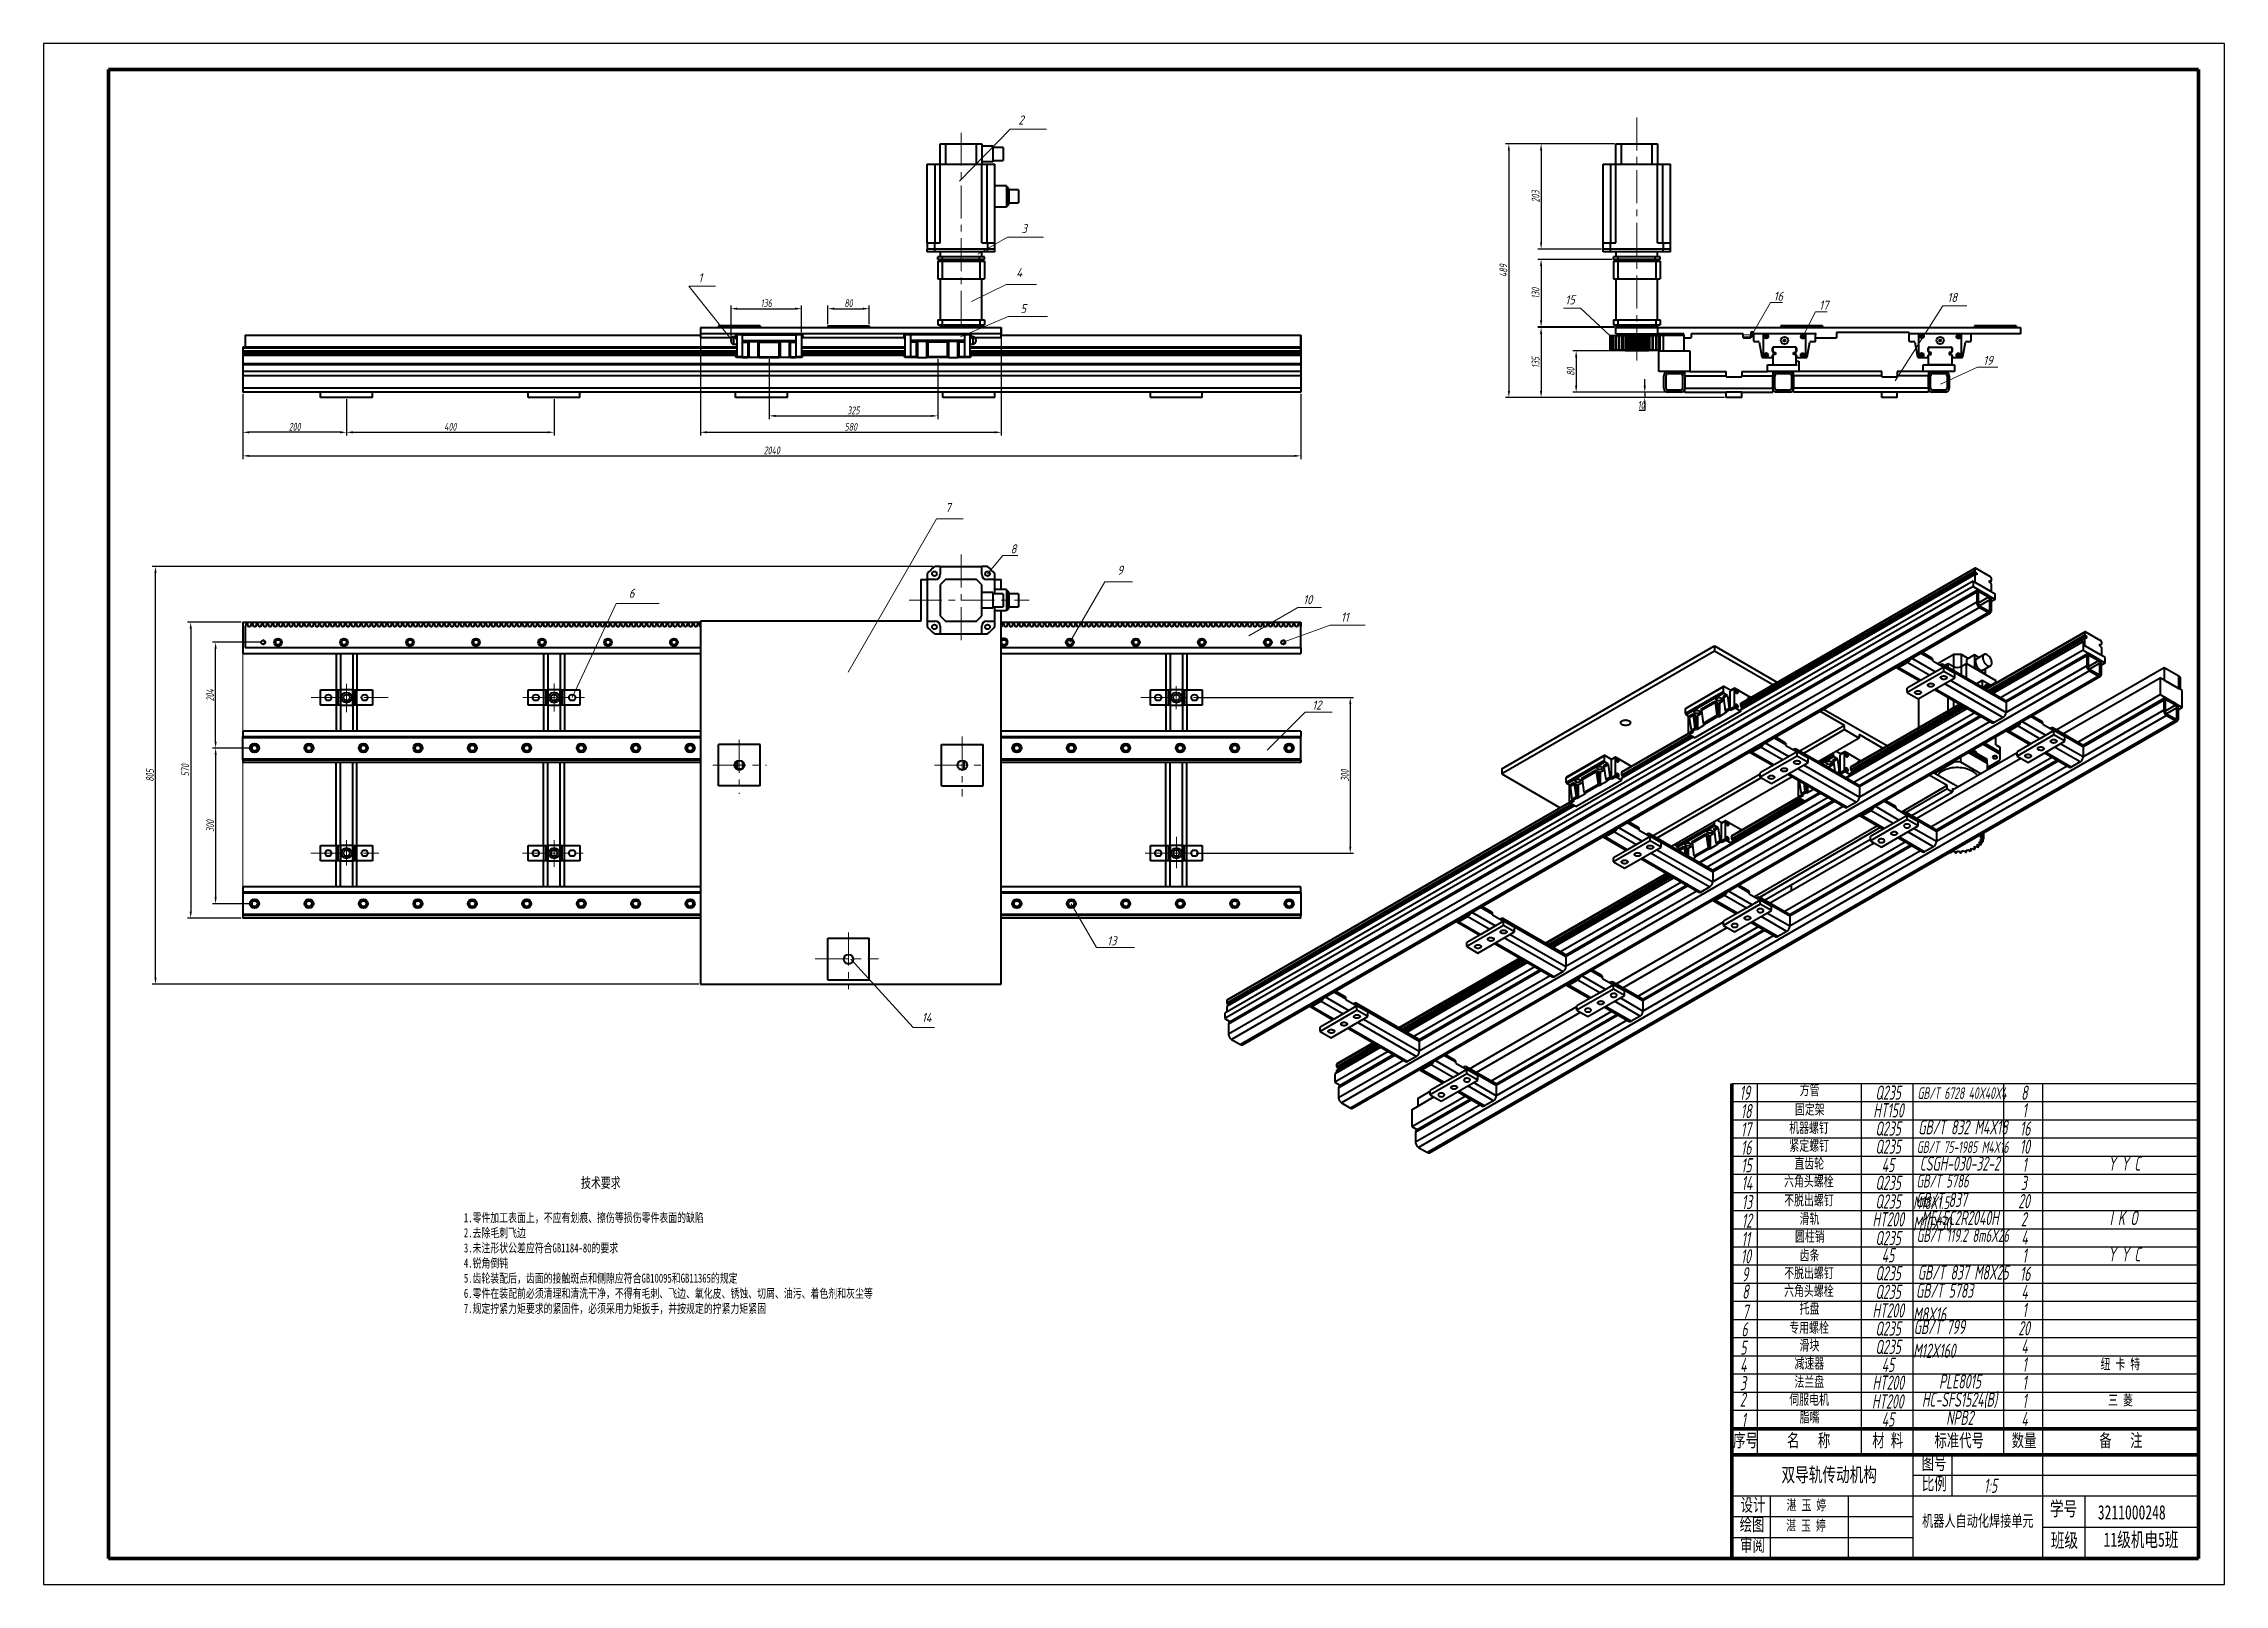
# Model space of a CAD drawing. Header units: millimetres. Extents: x -841 to 0, y 0 to 594.
import ezdxf

# ---------------------------------------------------------------- set-up
doc = ezdxf.new("R2010")
doc.units = ezdxf.units.MM
doc.linetypes.add('CENTERX2', pattern=[20.32, 12.7, -2.54, 2.54, -2.54])
doc.layers.get('0').update_dxf_attribs({"lineweight": 50})
doc.layers.add('xishixian', color=7, linetype='Continuous')
for name, color, linetype, lineweight in [('zushixian', 7, 'Continuous', 70), ('中心线层', 1, 'CENTERX2', 15), ('标注层', 4, 'Continuous', 15), ('细线层', 4, 'Continuous', 15), ('轮廓实线层', 7, 'Continuous', 40)]:
    doc.layers.add(name, color=color, linetype=linetype, lineweight=lineweight)
doc.styles.add('abc123', font='gbeitc.shx', dxfattribs={"width": 0.7})
doc.styles.add('HZ', font='SIMFANG.TTF', dxfattribs={"width": 0.7, "height": 3.5})
doc.styles.get("Standard").update_dxf_attribs({"font": 'gbeitc.shx', "height": 3.5, "bigfont": 'gbcbig.shx'})
doc.styles.add('xuhao', font='gbeitc.shx', dxfattribs={"width": 0.7, "height": 5.5})
doc.styles.add('中文', font='hyswlongfangsong.ttf', dxfattribs={"width": 0.7, "height": 3.5})
doc.styles.add('名称', font='', dxfattribs={"width": 0.7, "height": 4})
doc.styles.get('名称').set_extended_font_data('STFangsong')
doc.dimstyles.new('ISO-25', dxfattribs={"dimtxt": 3, "dimasz": 2.5, "dimexe": 1.25, "dimexo": 0.625, "dimtad": 1, "dimtoh": 1, "dimdec": 0, "dimlfac": 5, "dimdsep": 46, "dimtxsty": 'abc123', "dimcen": 2.5, "dimclrd": 3, "dimadec": 0, "dimazin": 0, "dimtfac": 1, "dimtdec": 0, "dimtmove": 0, "dimatfit": 3, "dimfxl": 1, "dimarcsym": 0})

msp = doc.modelspace()

# ---------------------------------------------------------------- texts
at = {"lineweight": 35, "attachment_point": 1}
for s, width, gutter_width, insert, char_height, style in [('19', 4.5864, 27.5, (-187.32, 191.79), 5.5, 'xuhao'), ('\\pi4.626;HT150', 20, 20, (-140.35, 185.03), 5.5, 'xuhao'), ('\\pi5.4281;Q235', 20, 20, (-140.35, 191.84), 5.5, 'xuhao'), ('\\pi1.6516;GB/T 6728 40X40X4', 35, 12.5, (-120.35, 191.16), 4.5, 'xuhao'), ('\\pi6.6177;8', 15, 20, (-85.35, 191.83), 5.5, 'xuhao'), ('\\pi7.099;1', 15, 20, (-85.35, 185.02), 5.5, 'xuhao'), ('18', 4.5864, 27.5, (-186.85, 184.74), 5.5, 'xuhao'), ('17', 3.7983, 27.5, (-186.8, 177.71), 5.5, 'xuhao'), ('\\pi5.4281;Q235', 20, 20, (-140.35, 178), 5.5, 'xuhao'), ('\\pi1.9396;GB/T 832 M4X18', 35, 12.5, (-120.35, 178.52), 5.5, 'xuhao'), ('\\pi6.1766;16', 15, 20, (-85.35, 178.02), 5.5, 'xuhao'), ('16', 5.2543, 27.5, (-186.76, 170.67), 5.5, 'xuhao'), ('\\pi5.4281;Q235', 20, 20, (-140.35, 171.02), 5.5, 'xuhao'), ('\\pi1.3891;GB/T 75-1985 M4X16', 35, 12.5, (-120.35, 170.35), 4.5, 'xuhao'), ('\\pi6.1365;10', 15, 20, (-85.35, 171.02), 5.5, 'xuhao'), ('15', 4.8845, 27.5, (-186.7, 163.84), 5.5, 'xuhao'), ('\\pi7.8344;45', 20, 20, (-140.35, 163.96), 5.5, 'xuhao'), ('\\pi2.501;CSGH-030-32-2', 35, 12.5, (-120.35, 164.52), 5.5, 'xuhao'), ('\\pi7.099;1', 15, 20, (-85.35, 164.02), 5.5, 'xuhao'), ('\\pi25.188;Y Y C', 60, 12.5, (-70.35, 164.52), 5.5, 'xuhao'), ('14', 3.5144, 27.5, (-186.56, 156.99), 5.5, 'xuhao'), ('\\pi5.4281;Q235', 20, 20, (-140.35, 157.09), 5.5, 'xuhao'), ('\\pi1.2396;GB/T 5786 M18X1.5', 35, 12.5, (-120.35, 157.52), 5, 'xuhao'), ('\\pi6.4974;3', 15, 20, (-85.35, 157.02), 5.5, 'xuhao'), ('13', 5.4067, 27.5, (-186.44, 149.68), 5.5, 'xuhao'), ('\\pi4.3052;HT200', 20, 20, (-140.35, 143.01), 5.5, 'xuhao'), ('\\pi5.4281;Q235', 20, 20, (-140.35, 149.91), 5.5, 'xuhao'), ('\\pi1.0172;GB/T 837 M10X30', 35, 12.5, (-120.35, 150.52), 5.5, 'xuhao'), ('\\pi3.1427;ME45C2R2040H', 35, 12.5, (-120.35, 143.52), 5.5, 'xuhao'), ('\\pi5.4948;20', 15, 20, (-85.35, 150.02), 5.5, 'xuhao'), ('\\pi6.5375;2', 15, 20, (-85.35, 143.02), 5.5, 'xuhao'), ('\\pi25.789;I K O', 60, 12.5, (-70.35, 143.52), 5.5, 'xuhao'), ('11', 4.1567, 27.5, (-186.58, 135.41), 5.5, 'xuhao'), ('12', 4.4643, 27.5, (-186.46, 142.5), 5.5, 'xuhao'), ('\\pi5.4281;Q235', 20, 20, (-140.35, 135.79), 5.5, 'xuhao'), ('\\pi1.349;GB/T 119.2 8m6X26', 35, 12.5, (-120.35, 136.52), 5, 'xuhao'), ('\\pi6.6979;4', 15, 20, (-85.35, 136.02), 5.5, 'xuhao'), ('10', 3.5212, 27.5, (-186.82, 128.75), 5.5, 'xuhao'), ('\\pi7.8344;45', 20, 20, (-140.35, 129.15), 5.5, 'xuhao'), ('\\pi7.099;1', 15, 20, (-85.35, 129.02), 5.5, 'xuhao'), ('\\pi25.188;Y Y C', 60, 12.5, (-70.35, 129.52), 5.5, 'xuhao'), ('9', 3.7168, 27.5, (-186.39, 121.82), 5.5, 'xuhao'), ('\\pi5.4281;Q235', 20, 20, (-140.35, 122.21), 5.5, 'xuhao'), ('\\pi1.7391;GB/T 837 M8X25', 35, 12.5, (-120.35, 122.52), 5.5, 'xuhao'), ('\\pi6.1766;16', 15, 20, (-85.35, 122.02), 5.5, 'xuhao'), ('8', 4.3874, 27.5, (-186.29, 115.17), 5.5, 'xuhao'), ('\\pi5.4281;Q235', 20, 20, (-140.35, 115.05), 5.5, 'xuhao'), ('\\pi1.0573;GB/T 5783 M8X16', 35, 12.5, (-120.35, 115.52), 5.5, 'xuhao'), ('\\pi6.6979;4', 15, 20, (-85.35, 115.02), 5.5, 'xuhao'), ('7', 5.9379, 27.5, (-186.19, 107.37), 5.5, 'xuhao'), ('\\pi4.3052;HT200', 20, 20, (-140.35, 107.89), 5.5, 'xuhao'), ('\\pi0.2151;GB/T 799 M12X160', 35, 12.5, (-120.35, 101.52), 5.5, 'xuhao'), ('\\pi5.4948;20', 15, 20, (-85.35, 101.02), 5.5, 'xuhao'), ('\\pi7.099;1', 15, 20, (-85.35, 108.02), 5.5, 'xuhao'), ('5 ', 6.1489, 27.5, (-187.07, 93.52), 5.5, 'xuhao'), ('6', 3.6583, 27.5, (-186.59, 100.6), 5.5, 'xuhao'), ('\\pi5.4281;Q235', 20, 20, (-140.35, 100.88), 5.5, 'xuhao'), ('\\pi5.4281;Q235', 20, 20, (-140.35, 93.83), 5.5, 'xuhao'), ('\\pi6.6979;4', 15, 20, (-85.35, 94.02), 5.5, 'xuhao'), ('4', 5.3185, 27.5, (-187.08, 86.86), 5.5, 'xuhao'), ('\\pi7.8344;45', 20, 20, (-140.35, 86.89), 5.5, 'xuhao'), ('\\pi7.099;1', 15, 20, (-85.35, 87.02), 5.5, 'xuhao'), ('3', 5.4329, 27.5, (-187.15, 79.87), 5.5, 'xuhao'), ('\\pi4.3052;HT200', 20, 20, (-140.35, 80.04), 5.5, 'xuhao'), ('\\pi9.9604;PLE8015', 35, 12.5, (-120.35, 80.52), 5.5, 'xuhao'), ('\\pi7.099;1', 15, 20, (-85.35, 80.02), 5.5, 'xuhao'), ('2', 10, 27.5, (-187.23, 73.52), 5.5, 'xuhao'), ('HT200', 12.3741, 20, (-136.24, 72.8), 5.5, 'xuhao'), ('\\pi3.3833;HC-SFS1524(B)', 35, 12.5, (-120.35, 73.52), 5.5, 'xuhao'), ('\\pi7.099;1', 15, 20, (-85.35, 73.02), 5.5, 'xuhao'), ('1', 6.394, 27.5, (-186.57, 65.63), 5.5, 'xuhao'), ('\\pi7.8344;45', 20, 20, (-140.35, 65.84), 5.5, 'xuhao'), ('\\pi12.687;NPB2', 35, 12.5, (-120.35, 66.52), 5.5, 'xuhao'), ('\\pi6.6979;4', 15, 20, (-85.35, 66.02), 5.5, 'xuhao'), ('1:5', 12.6668, 20, (-93.1, 40.28), 5.5, 'xuhao'), ('3211000248', 32.0608, 20, (-49.16, 30.05), 5.5, '名称'), ('\\pi4.7893;{\\fSimSun|b0|i0|c134|p2;11级机电5班}', 38.8172, 20, (-51.72, 19.54), 5.5, '中文')]:
    msp.add_mtext_dynamic_manual_height_columns(s, width=width, gutter_width=gutter_width, heights=[0], dxfattribs=dict(at, insert=insert, char_height=char_height, style=style))
at = {"attachment_point": 1}
for s, width, gutter_width, heights, insert, char_height, style in [('\\pi14.384;{\\fSimSun|b0|i0|c134|p2;固定架}', 40, 20, [7], (-180.35, 184.67), 4, 'abc123'), ('\\pi16.212;{\\fSimSun|b0|i0|c134|p2;方管}', 40, 20, [7], (-180.35, 192.15), 4, 'abc123'), ('\\pi12.191;{\\fSimSun|b0|i0|c134|p2;机器螺钉}', 40, 20, [7], (-180.35, 177.59), 4, 'abc123'), ('\\pi12.238;{\\fSimSun|b0|i0|c134|p2;紧定螺钉}', 40, 20, [7], (-180.35, 170.69), 4, 'abc123'), ('\\pi14.19;{\\fSimSun|b0|i0|c134|p2;直齿轮}', 40, 20, [7], (-180.35, 163.8), 4, 'abc123'), ('\\pi10.216;{\\fSimSun|b0|i0|c134|p2;六角头螺栓}', 40, 20, [0], (-180.35, 156.95), 4, 'abc123'), ('\\pi10.239;{\\fSimSun|b0|i0|c134|p2;不脱出螺钉}', 40, 20, [0], (-180.35, 149.64), 4, 'abc123'), ('\\pi16.189;{\\fSimSun|b0|i0|c134|p2;滑轨}', 40, 20, [0], (-180.35, 142.53), 4, 'abc123'), ('\\pi14.408;{\\fSimSun|b0|i0|c134|p2;圆柱销}', 40, 20, [0], (-180.35, 135.65), 4, 'abc123'), ('\\pi16.197;{\\fSimSun|b0|i0|c134|p2;齿条}', 40, 20, [0], (-180.35, 128.44), 4, 'abc123'), ('\\pi10.239;{\\fSimSun|b0|i0|c134|p2;不脱出螺钉}', 40, 20, [0], (-180.35, 121.61), 4, 'abc123'), ('\\pi10.216;{\\fSimSun|b0|i0|c134|p2;六角头螺栓}', 40, 20, [7], (-180.35, 114.72), 4, 'abc123'), ('\\pi12.207;{\\fSimSun|b0|i0|c134|p2;专用螺栓}', 40, 20, [7], (-180.35, 100.53), 4, 'abc123'), ('\\pi16.197;{\\fSimSun|b0|i0|c134|p2;托盘}', 40, 20, [0], (-180.35, 107.94), 4, 'abc123'), ('\\pi16.166;{\\fSimSun|b0|i0|c134|p2;滑块}', 40, 20, [0], (-180.35, 93.7), 4, 'abc123'), ('\\pi14.19;{\\fSimSun|b0|i0|c134|p2;减速器}', 40, 20, [0], (-180.35, 86.73), 4, 'abc123'), ('\\pi22.253;{\\fSimSun|b0|i0|c134|p2;纽 卡 特}', 60, 12.5, [0], (-70.35, 86.5), 4, 'abc123'), ('\\pi14.198;{\\fSimSun|b0|i0|c134|p2;法兰盘}', 40, 20, [0], (-180.35, 79.62), 4, 'abc123'), ('\\pi12.207;{\\fSimSun|b0|i0|c134|p2;伺服电机}', 40, 20, [0], (-180.35, 72.8), 4, 'abc123'), ('\\pi25.186;{\\fSimSun|b0|i0|c134|p2;三 菱}', 60, 12.5, [0], (-70.35, 72.54), 4, 'abc123'), ('\\pi16.204;{\\fSimSun|b0|i0|c134|p2;脂嘴}', 40, 27.5, [0], (-180.35, 65.96), 4, 'abc123'), ('\\pi11.834;{\\fSimSun|b0|i0|c134|p2;双导轨传动机构}', 61.4194, 12.5, [0], (-182.96, 44.56), 5.5, 'abc123'), ('湛 玉 婷', 15.4379, 20, [0], (-169.17, 32.09), 4, 'HZ'), ('\\pi1.5596;{\\fSimSun|b0|i0|c134|p2;机器人自动化焊接单元}', 47.5866, 20, [0], (-118.46, 26.3), 4.5, '名称'), ('学号', 15.2481, 20, [0], (-67.61, 31.46), 5.5, '名称'), ('湛 玉 婷', 15.4379, 20, [0], (-169.33, 24.23), 4, 'HZ'), ('班级', 11.1522, 20, [0], (-67.29, 19.28), 5.5, '名称')]:
    msp.add_mtext_dynamic_manual_height_columns(s, width=width, gutter_width=gutter_width, heights=heights, dxfattribs=dict(at, insert=insert, char_height=char_height, style=style))
at = {"layer": 'xishixian', "char_height": 5, "attachment_point": 1, "style": 'HZ'}
for s, insert, width in [('\\pi0.53514;序号', (-190.35, 57.52), 10), ('名   称', (-169.02, 57.52), 40), ('\\pi4.2014;材 料', (-140.35, 57.52), 20), ('\\pi8.1919;标准代号', (-120.35, 57.52), 35), ('\\pi2.9973;数量', (-85.35, 57.52), 15), ('备   注', (-48.59, 57.52), 45), ('\\pi3.3378;图号', (-120.42, 48.74), 15), ('\\pi3.5176;比例', (-120.52, 40.89), 15), ('\\pi3.0824;绘图', (-190.35, 25.12), 15), ('\\pi2.9027;设计', (-189.82, 32.65), 15), ('\\pi3.2432;审阅', (-190.35, 17.19), 15)]:
    msp.add_mtext(s, dxfattribs=dict(at, insert=insert, width=width))
at = {"layer": '标注层', "char_height": 3.5, "attachment_point": 1}
for s, width, gutter_width, insert in [('2', 8.5542, 17.5, (-465.45, 565.83)), ('3', 10.9874, 17.5, (-464.27, 523.99)), ('1', 11.7847, 17.5, (-588.87, 504.97)), ('4', 10.098, 17.5, (-466.25, 506.97)), ('15', 5.4061, 17.5, (-254.53, 496.5)), ('16', 3.3954, 17.5, (-174.22, 497.86)), ('18', 5.2709, 17.5, (-107.18, 497.43)), ('5', 15.3534, 17.5, (-464.67, 493.12)), ('17', 2.9058, 17.5, (-156.64, 494.44)), ('19', 6.7781, 12.5, (-93.37, 473.16)), ('7', 10.1248, 17.5, (-493.65, 416.38)), ('8', 10.706, 17.5, (-468.44, 400.48)), ('9', 5.0106, 17.5, (-427.3, 392.28)), ('6', 12.6726, 17.5, (-615.66, 383.37)), ('10', 6.1106, 17.5, (-355.63, 380.9)), ('11', 6.5183, 17.5, (-341.08, 374.18)), ('12', 5.9264, 17.5, (-352.13, 340.27)), ('13', 4.761, 17.5, (-431.23, 249.37)), ('14', 7.2886, 17.5, (-502.68, 219.81))]:
    msp.add_mtext_dynamic_manual_height_columns(s, width=width, gutter_width=gutter_width, heights=[0], dxfattribs=dict(at, insert=insert))
at = {"layer": '标注层', "attachment_point": 1, "style": '名称'}
for s, width, insert, char_height in [('\\pi57.673;{\\fSimSun|b0|i0|c134|p2;技术要求}', 130.9171, (-691.78, 156.38), 4), ('1.{\\fSimSun|b0|i0|c134|p2;零件加工表面上，不应有划痕、擦伤等损伤零件表面的缺陷\\P2.去除毛刺飞边\\P3.未注形状公差应符合GB1184-80的要求\\P4.锐角倒钝\\P5.齿轮装配后，齿面的接触斑点和侧隙应符合GB10095和GB11365的规定\\P6.零件在装配前必须清理和清洗干净，不得有毛刺、飞边、氧化皮、锈蚀、切屑、油污、着色剂和灰尘等\\P7.规定拧紧力矩要求的紧固件，必须采用力矩扳手，并按规定的拧紧力矩紧固}', 164.5417, (-679.27, 142.66), 3.5)]:
    msp.add_mtext_dynamic_manual_height_columns(s, width=width, gutter_width=12.5, heights=[0], dxfattribs=dict(at, insert=insert, char_height=char_height))

# ---------------------------------------------------------------- blocks, each defined once
blk = doc.blocks.new('*D64')
at = {"layer": 'Defpoints', "color": 0, "transparency": 16777216}
for p in [(-760.02, 321.92), (-775.02, 261.92), (-760.02, 261.92)]:
    blk.add_point(p, dxfattribs=at)
at = {"layer": '标注层', "color": 0, "lineweight": -2, "transparency": 16777216}
for p, q in [((-760.64, 321.92), (-776.27, 321.92)), ((-760.64, 261.92), (-776.27, 261.92))]:
    blk.add_line(p, q, dxfattribs=at)
at = {"layer": '标注层', "color": 3, "lineweight": -2, "transparency": 16777216}
blk.add_line((-775.02, 319.42), (-775.02, 264.42), dxfattribs=at)
at = {"layer": '标注层', "color": 3, "transparency": 16777216}
for points in [[(-775.43, 319.42), (-774.6, 319.42), (-775.02, 321.92)], [(-775.43, 264.42), (-774.6, 264.42), (-775.02, 261.92)]]:
    blk.add_solid(points, dxfattribs=at)
at = {"layer": '标注层', "color": 0, "transparency": 16777216, "insert": (-777.14, 291.92), "char_height": 3, "attachment_point": 5, "rotation": 90, "style": 'abc123'}
blk.add_mtext('300', dxfattribs=at)
blk = doc.blocks.new('*D65')
at = {"layer": 'Defpoints', "color": 0, "transparency": 16777216}
for p in [(-775.02, 362.72), (-756.68, 362.72), (-760.02, 321.92)]:
    blk.add_point(p, dxfattribs=at)
at = {"layer": '标注层', "color": 0, "lineweight": -2, "transparency": 16777216}
for p, q in [((-757.3, 362.72), (-776.27, 362.72)), ((-760.64, 321.92), (-776.27, 321.92))]:
    blk.add_line(p, q, dxfattribs=at)
at = {"layer": '标注层', "color": 3, "lineweight": -2, "transparency": 16777216}
blk.add_line((-775.02, 324.42), (-775.02, 360.22), dxfattribs=at)
at = {"layer": '标注层', "color": 3, "transparency": 16777216}
for points in [[(-775.43, 360.22), (-774.6, 360.22), (-775.02, 362.72)], [(-775.43, 324.42), (-774.6, 324.42), (-775.02, 321.92)]]:
    blk.add_solid(points, dxfattribs=at)
at = {"layer": '标注层', "color": 0, "transparency": 16777216, "insert": (-777.14, 342.32), "char_height": 3, "attachment_point": 5, "rotation": 90, "style": 'abc123'}
blk.add_mtext('204', dxfattribs=at)
blk = doc.blocks.new('*D66')
at = {"layer": 'Defpoints', "color": 0, "transparency": 16777216}
for p in [(-561.56, 472.5), (-496.56, 472.5), (-496.56, 450.01)]:
    blk.add_point(p, dxfattribs=at)
at = {"layer": '标注层', "color": 0, "lineweight": -2, "transparency": 16777216}
for p, q in [((-561.56, 471.88), (-561.56, 448.76)), ((-496.56, 471.88), (-496.56, 448.76))]:
    blk.add_line(p, q, dxfattribs=at)
at = {"layer": '标注层', "color": 3, "lineweight": -2, "transparency": 16777216}
blk.add_line((-559.06, 450.01), (-499.06, 450.01), dxfattribs=at)
at = {"layer": '标注层', "color": 3, "transparency": 16777216}
for points in [[(-559.06, 450.42), (-559.06, 449.59), (-561.56, 450.01)], [(-499.06, 450.42), (-499.06, 449.59), (-496.56, 450.01)]]:
    blk.add_solid(points, dxfattribs=at)
at = {"layer": '标注层', "color": 0, "transparency": 16777216, "insert": (-529.06, 452.13), "char_height": 3, "attachment_point": 5, "style": 'abc123'}
blk.add_mtext('325', dxfattribs=at)
blk = doc.blocks.new('*D67')
at = {"layer": 'Defpoints', "color": 0, "transparency": 16777216}
for p in [(-764.52, 459.1), (-356.52, 459.1), (-356.52, 434.59)]:
    blk.add_point(p, dxfattribs=at)
at = {"layer": '标注层', "color": 0, "lineweight": -2, "transparency": 16777216}
for p, q in [((-764.52, 458.48), (-764.52, 433.34)), ((-356.52, 458.48), (-356.52, 433.34))]:
    blk.add_line(p, q, dxfattribs=at)
at = {"layer": '标注层', "color": 3, "lineweight": -2, "transparency": 16777216}
blk.add_line((-762.02, 434.59), (-359.02, 434.59), dxfattribs=at)
at = {"layer": '标注层', "color": 3, "transparency": 16777216}
for points in [[(-762.02, 435), (-762.02, 434.17), (-764.52, 434.59)], [(-359.02, 435), (-359.02, 434.17), (-356.52, 434.59)]]:
    blk.add_solid(points, dxfattribs=at)
at = {"layer": '标注层', "color": 0, "transparency": 16777216, "insert": (-560.52, 436.71), "char_height": 3, "attachment_point": 5, "style": 'abc123'}
blk.add_mtext('2040', dxfattribs=at)
blk = doc.blocks.new('*D68')
at = {"layer": 'Defpoints', "color": 0, "transparency": 16777216}
for p in [(-764.52, 370.42), (-784.62, 256.42), (-764.52, 256.42)]:
    blk.add_point(p, dxfattribs=at)
at = {"layer": '标注层', "color": 0, "lineweight": -2, "transparency": 16777216}
for p, q in [((-765.14, 370.42), (-785.87, 370.42)), ((-765.14, 256.42), (-785.87, 256.42))]:
    blk.add_line(p, q, dxfattribs=at)
at = {"layer": '标注层', "color": 3, "lineweight": -2, "transparency": 16777216}
blk.add_line((-784.62, 367.92), (-784.62, 258.92), dxfattribs=at)
at = {"layer": '标注层', "color": 3, "transparency": 16777216}
for points in [[(-785.04, 367.92), (-784.2, 367.92), (-784.62, 370.42)], [(-785.04, 258.92), (-784.2, 258.92), (-784.62, 256.42)]]:
    blk.add_solid(points, dxfattribs=at)
at = {"layer": '标注层', "color": 0, "transparency": 16777216, "insert": (-786.74, 313.42), "char_height": 3, "attachment_point": 5, "rotation": 90, "style": 'abc123'}
blk.add_mtext('570', dxfattribs=at)
blk = doc.blocks.new('*D69')
at = {"layer": 'Defpoints', "color": 0, "transparency": 16777216}
for p in [(-588.06, 484.1), (-472.06, 484.1), (-472.06, 443.68)]:
    blk.add_point(p, dxfattribs=at)
at = {"layer": '标注层', "color": 0, "lineweight": -2, "transparency": 16777216}
for p, q in [((-588.06, 483.48), (-588.06, 442.43)), ((-472.06, 483.48), (-472.06, 442.43))]:
    blk.add_line(p, q, dxfattribs=at)
at = {"layer": '标注层', "color": 3, "lineweight": -2, "transparency": 16777216}
blk.add_line((-585.56, 443.68), (-474.56, 443.68), dxfattribs=at)
at = {"layer": '标注层', "color": 3, "transparency": 16777216}
for points in [[(-585.56, 444.1), (-585.56, 443.26), (-588.06, 443.68)], [(-474.56, 444.1), (-474.56, 443.26), (-472.06, 443.68)]]:
    blk.add_solid(points, dxfattribs=at)
at = {"layer": '标注层', "color": 0, "transparency": 16777216, "insert": (-530.06, 445.8), "char_height": 3, "attachment_point": 5, "style": 'abc123'}
blk.add_mtext('580', dxfattribs=at)
blk = doc.blocks.new('*D70')
at = {"layer": 'Defpoints', "color": 0, "transparency": 16777216}
for p in [(-234.98, 554.9), (-276.28, 457.1), (-192.48, 457.1)]:
    blk.add_point(p, dxfattribs=at)
at = {"layer": '标注层', "color": 0, "lineweight": -2, "transparency": 16777216}
for p, q in [((-235.61, 554.9), (-277.53, 554.9)), ((-193.11, 457.1), (-277.53, 457.1))]:
    blk.add_line(p, q, dxfattribs=at)
at = {"layer": '标注层', "color": 3, "lineweight": -2, "transparency": 16777216}
blk.add_line((-276.28, 552.4), (-276.28, 459.6), dxfattribs=at)
at = {"layer": '标注层', "color": 3, "transparency": 16777216}
for points in [[(-276.7, 552.4), (-275.87, 552.4), (-276.28, 554.9)], [(-276.7, 459.6), (-275.87, 459.6), (-276.28, 457.1)]]:
    blk.add_solid(points, dxfattribs=at)
at = {"layer": '标注层', "color": 0, "transparency": 16777216, "insert": (-278.41, 506), "char_height": 3, "attachment_point": 5, "rotation": 90, "style": 'abc123'}
blk.add_mtext('489', dxfattribs=at)
blk = doc.blocks.new('*D71')
at = {"layer": 'Defpoints', "color": 0, "transparency": 16777216}
for p in [(-234.98, 554.9), (-263.85, 514.3), (-239.98, 514.3)]:
    blk.add_point(p, dxfattribs=at)
at = {"layer": '标注层', "color": 0, "lineweight": -2, "transparency": 16777216}
for p, q in [((-235.61, 554.9), (-265.1, 554.9)), ((-240.61, 514.3), (-265.1, 514.3))]:
    blk.add_line(p, q, dxfattribs=at)
at = {"layer": '标注层', "color": 3, "lineweight": -2, "transparency": 16777216}
blk.add_line((-263.85, 552.4), (-263.85, 516.8), dxfattribs=at)
at = {"layer": '标注层', "color": 3, "transparency": 16777216}
for points in [[(-264.27, 552.4), (-263.43, 552.4), (-263.85, 554.9)], [(-264.27, 516.8), (-263.43, 516.8), (-263.85, 514.3)]]:
    blk.add_solid(points, dxfattribs=at)
at = {"layer": '标注层', "color": 0, "transparency": 16777216, "insert": (-265.97, 534.6), "char_height": 3, "attachment_point": 5, "rotation": 90, "style": 'abc123'}
blk.add_mtext('203', dxfattribs=at)
blk = doc.blocks.new('*D72')
at = {"layer": 'Defpoints', "color": 0, "transparency": 16777216}
for p in [(-235.98, 510.3), (-263.85, 484.3), (-234.98, 484.3)]:
    blk.add_point(p, dxfattribs=at)
at = {"layer": '标注层', "color": 0, "lineweight": -2, "transparency": 16777216}
for p, q in [((-236.61, 510.3), (-265.1, 510.3)), ((-235.61, 484.3), (-265.1, 484.3))]:
    blk.add_line(p, q, dxfattribs=at)
at = {"layer": '标注层', "color": 3, "lineweight": -2, "transparency": 16777216}
blk.add_line((-263.85, 507.8), (-263.85, 486.8), dxfattribs=at)
at = {"layer": '标注层', "color": 3, "transparency": 16777216}
for points in [[(-264.27, 507.8), (-263.43, 507.8), (-263.85, 510.3)], [(-264.27, 486.8), (-263.43, 486.8), (-263.85, 484.3)]]:
    blk.add_solid(points, dxfattribs=at)
at = {"layer": '标注层', "color": 0, "transparency": 16777216, "insert": (-265.97, 497.3), "char_height": 3, "attachment_point": 5, "rotation": 90, "style": 'abc123'}
blk.add_mtext('130', dxfattribs=at)
blk = doc.blocks.new('*D73')
at = {"layer": 'Defpoints', "color": 0, "transparency": 16777216}
for p in [(-223.88, 457.1), (-192.48, 459.1), (-192.48, 457.1)]:
    blk.add_point(p, dxfattribs=at)
at = {"layer": '标注层', "color": 3, "lineweight": -2, "transparency": 16777216}
for p, q in [((-223.88, 461.6), (-223.88, 464.1)), ((-223.88, 459.1), (-223.88, 457.1)), ((-223.88, 454.6), (-223.88, 452.1)), ((-223.88, 452.1), (-225.99, 452.1))]:
    blk.add_line(p, q, dxfattribs=at)
at = {"layer": '标注层', "color": 0, "lineweight": -2, "transparency": 16777216}
for p, q in [((-193.11, 459.1), (-225.13, 459.1)), ((-193.11, 457.1), (-225.13, 457.1))]:
    blk.add_line(p, q, dxfattribs=at)
at = {"layer": '标注层', "color": 3, "transparency": 16777216}
for points in [[(-224.29, 461.6), (-223.46, 461.6), (-223.88, 459.1)], [(-224.29, 454.6), (-223.46, 454.6), (-223.88, 457.1)]]:
    blk.add_solid(points, dxfattribs=at)
at = {"layer": '标注层', "color": 0, "transparency": 16777216, "insert": (-225.24, 454.23), "char_height": 3, "attachment_point": 5, "style": 'abc123'}
blk.add_mtext('10', dxfattribs=at)
blk = doc.blocks.new('*D74')
at = {"layer": 'Defpoints', "color": 0, "transparency": 16777216}
for p in [(-218.48, 475.1), (-250.33, 459.1), (-214.89, 459.1)]:
    blk.add_point(p, dxfattribs=at)
at = {"layer": '标注层', "color": 0, "lineweight": -2, "transparency": 16777216}
for p, q in [((-219.11, 475.1), (-251.58, 475.1)), ((-215.51, 459.1), (-251.58, 459.1))]:
    blk.add_line(p, q, dxfattribs=at)
at = {"layer": '标注层', "color": 3, "lineweight": -2, "transparency": 16777216}
blk.add_line((-250.33, 472.6), (-250.33, 461.6), dxfattribs=at)
at = {"layer": '标注层', "color": 3, "transparency": 16777216}
for points in [[(-250.75, 472.6), (-249.91, 472.6), (-250.33, 475.1)], [(-250.75, 461.6), (-249.91, 461.6), (-250.33, 459.1)]]:
    blk.add_solid(points, dxfattribs=at)
at = {"layer": '标注层', "color": 0, "transparency": 16777216, "insert": (-252.45, 467.1), "char_height": 3, "attachment_point": 5, "rotation": 90, "style": 'abc123'}
blk.add_mtext('80', dxfattribs=at)
blk = doc.blocks.new('*D75')
at = {"layer": 'Defpoints', "color": 0, "transparency": 16777216}
for p in [(-798.21, 391.92), (-497.72, 391.92), (-588.06, 230.92)]:
    blk.add_point(p, dxfattribs=at)
at = {"layer": '标注层', "color": 0, "lineweight": -2, "transparency": 16777216}
for p, q in [((-498.35, 391.92), (-799.46, 391.92)), ((-588.68, 230.92), (-799.46, 230.92))]:
    blk.add_line(p, q, dxfattribs=at)
at = {"layer": '标注层', "color": 3, "lineweight": -2, "transparency": 16777216}
blk.add_line((-798.21, 233.42), (-798.21, 389.42), dxfattribs=at)
at = {"layer": '标注层', "color": 3, "transparency": 16777216}
for points in [[(-798.63, 389.42), (-797.8, 389.42), (-798.21, 391.92)], [(-798.63, 233.42), (-797.8, 233.42), (-798.21, 230.92)]]:
    blk.add_solid(points, dxfattribs=at)
at = {"layer": '标注层', "color": 0, "transparency": 16777216, "insert": (-800.34, 311.42), "char_height": 3, "attachment_point": 5, "rotation": 90, "style": 'abc123'}
blk.add_mtext('805', dxfattribs=at)
blk = doc.blocks.new('*D76')
at = {"layer": 'Defpoints', "color": 0, "transparency": 16777216}
for p in [(-397.52, 341.42), (-397.52, 281.42), (-337.46, 281.42)]:
    blk.add_point(p, dxfattribs=at)
at = {"layer": '标注层', "color": 0, "lineweight": -2, "transparency": 16777216}
for p, q in [((-396.89, 341.42), (-336.21, 341.42)), ((-396.89, 281.42), (-336.21, 281.42))]:
    blk.add_line(p, q, dxfattribs=at)
at = {"layer": '标注层', "color": 3, "lineweight": -2, "transparency": 16777216}
blk.add_line((-337.46, 338.92), (-337.46, 283.92), dxfattribs=at)
at = {"layer": '标注层', "color": 3, "transparency": 16777216}
for points in [[(-337.87, 338.92), (-337.04, 338.92), (-337.46, 341.42)], [(-337.87, 283.92), (-337.04, 283.92), (-337.46, 281.42)]]:
    blk.add_solid(points, dxfattribs=at)
at = {"layer": '标注层', "color": 0, "transparency": 16777216, "insert": (-339.58, 311.42), "char_height": 3, "attachment_point": 5, "rotation": 90, "style": 'abc123'}
blk.add_mtext('300', dxfattribs=at)
blk = doc.blocks.new('*D77')
at = {"layer": 'Defpoints', "color": 0, "transparency": 16777216}
for p in [(-724.52, 457.1), (-644.52, 457.1), (-644.52, 443.68)]:
    blk.add_point(p, dxfattribs=at)
at = {"layer": '标注层', "color": 0, "lineweight": -2, "transparency": 16777216}
for p, q in [((-724.52, 456.48), (-724.52, 442.43)), ((-644.52, 456.48), (-644.52, 442.43))]:
    blk.add_line(p, q, dxfattribs=at)
at = {"layer": '标注层', "color": 3, "lineweight": -2, "transparency": 16777216}
blk.add_line((-722.02, 443.68), (-647.02, 443.68), dxfattribs=at)
at = {"layer": '标注层', "color": 3, "transparency": 16777216}
for points in [[(-722.02, 444.1), (-722.02, 443.26), (-724.52, 443.68)], [(-647.02, 444.1), (-647.02, 443.26), (-644.52, 443.68)]]:
    blk.add_solid(points, dxfattribs=at)
at = {"layer": '标注层', "color": 0, "transparency": 16777216, "insert": (-684.52, 445.8), "char_height": 3, "attachment_point": 5, "style": 'abc123'}
blk.add_mtext('400', dxfattribs=at)
blk = doc.blocks.new('*D78')
at = {"layer": 'Defpoints', "color": 0, "transparency": 16777216}
for p in [(-764.52, 459.1), (-724.52, 457.1), (-764.52, 443.68)]:
    blk.add_point(p, dxfattribs=at)
at = {"layer": '标注层', "color": 0, "lineweight": -2, "transparency": 16777216}
for p, q in [((-764.52, 458.48), (-764.52, 442.43)), ((-724.52, 456.48), (-724.52, 442.43))]:
    blk.add_line(p, q, dxfattribs=at)
at = {"layer": '标注层', "color": 3, "lineweight": -2, "transparency": 16777216}
blk.add_line((-727.02, 443.68), (-762.02, 443.68), dxfattribs=at)
at = {"layer": '标注层', "color": 3, "transparency": 16777216}
for points in [[(-762.02, 444.1), (-762.02, 443.26), (-764.52, 443.68)], [(-727.02, 444.1), (-727.02, 443.26), (-724.52, 443.68)]]:
    blk.add_solid(points, dxfattribs=at)
at = {"layer": '标注层', "color": 0, "transparency": 16777216, "insert": (-744.52, 445.8), "char_height": 3, "attachment_point": 5, "style": 'abc123'}
blk.add_mtext('200', dxfattribs=at)
blk = doc.blocks.new('*D79')
at = {"layer": 'Defpoints', "color": 0, "transparency": 16777216}
for p in [(-549.06, 491.33), (-549.06, 481.7), (-576.26, 479.1)]:
    blk.add_point(p, dxfattribs=at)
at = {"layer": '标注层', "color": 0, "lineweight": -2, "transparency": 16777216}
for p, q in [((-576.26, 479.73), (-576.26, 492.58)), ((-549.06, 482.33), (-549.06, 492.58))]:
    blk.add_line(p, q, dxfattribs=at)
at = {"layer": '标注层', "color": 3, "lineweight": -2, "transparency": 16777216}
blk.add_line((-573.76, 491.33), (-551.56, 491.33), dxfattribs=at)
at = {"layer": '标注层', "color": 3, "transparency": 16777216}
for points in [[(-573.76, 491.75), (-573.76, 490.91), (-576.26, 491.33)], [(-551.56, 491.75), (-551.56, 490.91), (-549.06, 491.33)]]:
    blk.add_solid(points, dxfattribs=at)
at = {"layer": '标注层', "color": 0, "transparency": 16777216, "insert": (-562.66, 493.45), "char_height": 3, "attachment_point": 5, "style": 'abc123'}
blk.add_mtext('136', dxfattribs=at)
blk = doc.blocks.new('*D80')
at = {"layer": 'Defpoints', "color": 0, "transparency": 16777216}
for p in [(-234.98, 484.1), (-263.85, 457.1), (-192.48, 457.1)]:
    blk.add_point(p, dxfattribs=at)
at = {"layer": '标注层', "color": 0, "lineweight": -2, "transparency": 16777216}
for p, q in [((-235.61, 484.1), (-265.1, 484.1)), ((-193.11, 457.1), (-265.1, 457.1))]:
    blk.add_line(p, q, dxfattribs=at)
at = {"layer": '标注层', "color": 3, "lineweight": -2, "transparency": 16777216}
blk.add_line((-263.85, 481.6), (-263.85, 459.6), dxfattribs=at)
at = {"layer": '标注层', "color": 3, "transparency": 16777216}
for points in [[(-264.27, 481.6), (-263.43, 481.6), (-263.85, 484.1)], [(-264.27, 459.6), (-263.43, 459.6), (-263.85, 457.1)]]:
    blk.add_solid(points, dxfattribs=at)
at = {"layer": '标注层', "color": 0, "transparency": 16777216, "insert": (-265.97, 470.6), "char_height": 3, "attachment_point": 5, "rotation": 90, "style": 'abc123'}
blk.add_mtext('135', dxfattribs=at)
blk = doc.blocks.new('*D81')
at = {"layer": 'Defpoints', "color": 0, "transparency": 16777216}
for p in [(-522.94, 491.33), (-538.94, 484.7), (-522.94, 484.7)]:
    blk.add_point(p, dxfattribs=at)
at = {"layer": '标注层', "color": 0, "lineweight": -2, "transparency": 16777216}
for p, q in [((-538.94, 485.33), (-538.94, 492.58)), ((-522.94, 485.33), (-522.94, 492.58))]:
    blk.add_line(p, q, dxfattribs=at)
at = {"layer": '标注层', "color": 3, "lineweight": -2, "transparency": 16777216}
blk.add_line((-536.44, 491.33), (-525.44, 491.33), dxfattribs=at)
at = {"layer": '标注层', "color": 3, "transparency": 16777216}
for points in [[(-536.44, 491.75), (-536.44, 490.91), (-538.94, 491.33)], [(-525.44, 491.75), (-525.44, 490.91), (-522.94, 491.33)]]:
    blk.add_solid(points, dxfattribs=at)
at = {"layer": '标注层', "color": 0, "transparency": 16777216, "insert": (-530.94, 493.45), "char_height": 3, "attachment_point": 5, "style": 'abc123'}
blk.add_mtext('80', dxfattribs=at)

# ---------------------------------------------------------------- dimensions: what is measured, and where the dimension line sits
at = {"layer": '标注层'}
for base, p1, p2, picture, middle in [((-276.28, 457.1), (-234.98, 554.9), (-192.48, 457.1), '*D70', (-276.28, 506)), ((-263.85, 457.1), (-234.98, 484.1), (-192.48, 457.1), '*D80', (-263.85, 470.6)), ((-250.33, 459.1), (-218.48, 475.1), (-214.89, 459.1), '*D74', (-250.33, 467.1)), ((-775.02, 362.72), (-760.02, 321.92), (-756.68, 362.72), '*D65', (-775.02, 342.32)), ((-337.46, 281.42), (-397.52, 341.42), (-397.52, 281.42), '*D76', (-337.46, 311.42))]:
    dim = msp.add_linear_dim(base=base, p1=p1, p2=p2, angle=90, dimstyle='ISO-25', dxfattribs=at)
    dim.commit()
    dim.dimension.update_dxf_attribs({"geometry": picture, "text_midpoint": middle, "dimtype": 160})
for base, p1, p2, picture, middle in [((-263.85, 514.3), (-234.98, 554.9), (-239.98, 514.3), '*D71', (-265.97, 534.6)), ((-263.85, 484.3), (-235.98, 510.3), (-234.98, 484.3), '*D72', (-265.97, 497.3)), ((-223.88, 457.1), (-192.48, 459.1), (-192.48, 457.1), '*D73', (-225.24, 454.23)), ((-798.21, 391.92), (-588.06, 230.92), (-497.72, 391.92), '*D75', (-800.34, 311.42)), ((-784.62, 256.42), (-764.52, 370.42), (-764.52, 256.42), '*D68', (-786.74, 313.42)), ((-775.02, 261.92), (-760.02, 321.92), (-760.02, 261.92), '*D64', (-777.14, 291.92))]:
    dim = msp.add_linear_dim(base=base, p1=p1, p2=p2, angle=90, dimstyle='ISO-25', dxfattribs=at)
    dim.commit()
    dim.dimension.update_dxf_attribs({"geometry": picture, "text_midpoint": middle})
for base, p1, p2, picture, middle in [((-549.06, 491.33), (-576.26, 479.1), (-549.06, 481.7), '*D79', (-562.66, 491.33)), ((-356.52, 434.59), (-764.52, 459.1), (-356.52, 459.1), '*D67', (-560.52, 434.59))]:
    dim = msp.add_linear_dim(base=base, p1=p1, p2=p2, dimstyle='ISO-25', dxfattribs=at)
    dim.commit()
    dim.dimension.update_dxf_attribs({"geometry": picture, "text_midpoint": middle, "dimtype": 160})
dim = msp.add_aligned_dim(p1=(-538.94, 484.7), p2=(-522.94, 484.7), distance=6.63, dimstyle='ISO-25', dxfattribs=at)
dim.commit()
dim.dimension.update_dxf_attribs({"geometry": '*D81', "text_midpoint": (-530.94, 493.45)})
for base, p1, p2, picture, middle in [((-472.06, 443.68), (-588.06, 484.1), (-472.06, 484.1), '*D69', (-530.06, 445.8)), ((-496.56, 450.01), (-561.56, 472.5), (-496.56, 472.5), '*D66', (-529.06, 452.13)), ((-764.52, 443.68), (-724.52, 457.1), (-764.52, 459.1), '*D78', (-744.52, 445.8)), ((-644.52, 443.68), (-724.52, 457.1), (-644.52, 457.1), '*D77', (-684.52, 445.8))]:
    dim = msp.add_linear_dim(base=base, p1=p1, p2=p2, dimstyle='ISO-25', dxfattribs=at)
    dim.commit()
    dim.dimension.update_dxf_attribs({"geometry": picture, "text_midpoint": middle})

# ---------------------------------------------------------------- linework, layer by layer
msp.add_line((-190.35, 9.52), (-10.35, 9.52))
at = {"layer": 'xishixian'}
for p, q in [((-0.35, 593.52), (-841.35, 593.52)), ((-841.35, 593.52), (-841.35, -0.48)), ((-0.35, -0.48), (-0.35, 593.52)), ((-10.35, 192.52), (-190.35, 192.52)), ((-10.35, 185.52), (-190.35, 185.52)), ((-180.35, 49.52), (-180.35, 192.52)), ((-140.35, 49.52), (-140.35, 192.52)), ((-120.35, 49.52), (-120.35, 192.52)), ((-85.35, 49.52), (-85.35, 192.52)), ((-70.35, 49.52), (-70.35, 192.52)), ((-10.35, 178.52), (-190.35, 178.52)), ((-10.35, 171.52), (-190.35, 171.52)), ((-10.35, 164.52), (-190.35, 164.52)), ((-10.35, 157.52), (-190.35, 157.52)), ((-10.35, 150.52), (-190.35, 150.52)), ((-10.35, 143.52), (-190.35, 143.52)), ((-10.35, 136.52), (-190.35, 136.52)), ((-10.35, 129.52), (-190.35, 129.52)), ((-10.35, 122.52), (-190.35, 122.52)), ((-10.35, 115.52), (-190.35, 115.52)), ((-10.35, 108.52), (-190.35, 108.52)), ((-10.35, 101.52), (-190.35, 101.52)), ((-10.35, 94.52), (-190.35, 94.52)), ((-10.35, 87.52), (-190.35, 87.52)), ((-10.35, 80.52), (-190.35, 80.52)), ((-10.35, 73.52), (-190.35, 73.52)), ((-10.35, 66.52), (-190.35, 66.52)), ((-120.35, 9.52), (-120.35, 49.52)), ((-105.35, 33.52), (-105.35, 49.52)), ((-70.35, 9.52), (-70.35, 49.52)), ((-10.35, 41.52), (-120.35, 41.52)), ((-10.35, 33.52), (-190.35, 33.52)), ((-120.35, 25.52), (-190.35, 25.52)), ((-175.35, 9.52), (-175.35, 33.52)), ((-145.35, 9.52), (-145.35, 33.52)), ((-54.07, 9.52), (-54.07, 33.52)), ((-120.35, 17.52), (-190.35, 17.52)), ((-70.35, 21.52), (-10.35, 21.52)), ((-10.35, 9.52), (-190.35, 9.52)), ((-841.35, -0.48), (-0.35, -0.48))]:
    msp.add_line(p, q, dxfattribs=at)
at = {"layer": 'zushixian'}
for p, q in [((-10.35, 583.52), (-816.35, 583.52)), ((-816.35, 583.52), (-816.35, 9.52)), ((-10.35, 9.52), (-10.35, 583.52)), ((-190.35, 9.52), (-190.35, 192.52)), ((-10.35, 59.52), (-190.35, 59.52)), ((-10.35, 49.52), (-190.35, 49.52)), ((-816.35, 9.52), (-10.35, 9.52)), ((-190.35, 9.52), (-175.35, 9.52))]:
    msp.add_line(p, q, dxfattribs=at)
at = {"layer": '中心线层'}
for p, q in [((-226.98, 565.07), (-226.98, 471.36)), ((-487.56, 559.18), (-487.56, 483.06)), ((-487.56, 396.56), (-487.56, 361.1)), ((-507.61, 378.92), (-461.24, 378.92)), ((-724.52, 346.65), (-724.52, 335.73)), ((-644.52, 346.87), (-644.52, 336.01)), ((-404.6, 345.83), (-404.6, 336.9)), ((-738.13, 341.42), (-708.52, 341.42)), ((-656.6, 341.42), (-632.71, 341.42)), ((-418.21, 341.42), (-392.33, 341.42)), ((-573.06, 325.06), (-573.06, 304.25)), ((-487.06, 326.41), (-487.06, 303.23)), ((-583.26, 315.32), (-562.51, 315.32)), ((-497.76, 315.32), (-477.73, 315.32)), ((-724.52, 286.49), (-724.52, 276.71)), ((-644.52, 286.49), (-644.52, 276.21)), ((-404.52, 287.66), (-404.52, 275.62)), ((-738.32, 281.42), (-712.09, 281.42)), ((-656.64, 281.42), (-633.3, 281.42)), ((-416.49, 281.42), (-392.67, 281.42)), ((-530.94, 250.82), (-530.94, 229.03)), ((-543.84, 240.62), (-519.41, 240.62))]:
    msp.add_line(p, q, dxfattribs=at)
at = {"layer": '标注层'}
for p, q in [((-488.15, 540.53), (-468.55, 560.49)), ((-468.55, 560.49), (-454.63, 560.49)), ((-481.01, 512.3), (-469.66, 518.85)), ((-469.66, 518.85), (-455.78, 518.85)), ((-575.8, 479.13), (-592.48, 500.05)), ((-592.48, 500.05), (-582.23, 500.05)), ((-483.57, 494.12), (-470.13, 500.63)), ((-470.13, 500.63), (-458.4, 500.63)), ((-487.76, 480.47), (-469.32, 488.27)), ((-469.32, 488.27), (-454.27, 488.27)), ((-248.6, 491.59), (-255.21, 491.59)), ((-237.17, 480.9), (-248.6, 491.59)), ((-182.75, 480.95), (-175.35, 493.78)), ((-175.35, 493.78), (-170.79, 493.78)), ((-162.89, 480.58), (-158.08, 490.06)), ((-158.08, 490.06), (-153.53, 490.06)), ((-127.3, 463.48), (-108.92, 492.47)), ((-108.92, 492.47), (-99.67, 492.47)), ((-109.85, 462.22), (-95.61, 468.85)), ((-95.61, 468.85), (-87.73, 468.85)), ((-531.13, 351.25), (-497.02, 410.32)), ((-497.02, 410.32), (-486.76, 410.32)), ((-477.31, 389.17), (-471.4, 396.23)), ((-471.4, 396.23), (-465.63, 396.23)), ((-764.52, 370.42), (-764.52, 256.42)), ((-637.52, 341.42), (-620.61, 377.65)), ((-620.61, 377.65), (-603.99, 377.65)), ((-376.54, 365.18), (-357.65, 376.09)), ((-357.65, 376.09), (-348.5, 376.09)), ((-369.49, 321.13), (-354.87, 335.73)), ((-354.87, 335.73), (-344.45, 335.73)), ((-530.11, 240.53), (-506.07, 214.25)), ((-506.07, 214.25), (-497.76, 214.25))]:
    msp.add_line(p, q, dxfattribs=at)
at = {"layer": '细线层'}
for p, q in [((-182.98, 481.3), (-185.98, 481.3)), ((-182.98, 480.5), (-185.98, 480.5)), ((-445.59, 362.72), (-432.09, 386.09)), ((-432.09, 386.09), (-421.39, 386.09)), ((-363.28, 362.72), (-345.2, 369.32)), ((-345.2, 369.32), (-331.67, 369.32)), ((-445.02, 261.92), (-435.25, 244.99)), ((-435.25, 244.99), (-420.69, 244.99))]:
    msp.add_line(p, q, dxfattribs=at)
at = {"layer": '轮廓实线层', "color": 7, "linetype": 'Continuous', "lineweight": 40}
for p, q in [((-500.56, 516.7), (-500.56, 547.1)), ((-500.56, 547.1), (-497.56, 547.1)), ((-497.56, 516.7), (-497.56, 547.1)), ((-497.56, 547.1), (-495.56, 547.1)), ((-495.56, 547.1), (-495.56, 554.9)), ((-495.56, 554.9), (-493.56, 554.9)), ((-495.56, 516.7), (-495.56, 547.1)), ((-495.56, 547.1), (-479.56, 547.1)), ((-493.56, 554.9), (-493.56, 547.1)), ((-493.56, 554.9), (-481.56, 554.9)), ((-481.56, 547.1), (-481.56, 554.9)), ((-481.56, 554.9), (-479.56, 554.9)), ((-479.56, 554.9), (-479.56, 547.1)), ((-475.26, 554), (-479.56, 554)), ((-475.26, 548), (-479.56, 548)), ((-479.56, 516.7), (-479.56, 547.1)), ((-479.56, 547.1), (-477.56, 547.1)), ((-477.56, 547.1), (-477.56, 516.7)), ((-477.56, 547.1), (-474.56, 547.1)), ((-475.26, 554), (-475.26, 548)), ((-471.26, 553.5), (-475.26, 553.5)), ((-475.26, 548.5), (-471.26, 548.5)), ((-474.56, 516.7), (-474.56, 547.1)), ((-471.26, 553.5), (-471.26, 548.5)), ((-239.98, 516.7), (-239.98, 547.1)), ((-239.98, 547.1), (-236.98, 547.1)), ((-236.98, 516.7), (-236.98, 547.1)), ((-236.98, 547.1), (-234.98, 547.1)), ((-234.98, 547.1), (-234.98, 554.9)), ((-234.98, 554.9), (-232.98, 554.9)), ((-234.98, 516.7), (-234.98, 547.1)), ((-234.98, 547.1), (-218.98, 547.1)), ((-232.98, 554.9), (-232.98, 547.1)), ((-232.98, 554.9), (-220.98, 554.9)), ((-220.98, 547.1), (-220.98, 554.9)), ((-220.98, 554.9), (-218.98, 554.9)), ((-218.98, 554.9), (-218.98, 547.1)), ((-218.98, 516.7), (-218.98, 547.1)), ((-218.98, 547.1), (-216.98, 547.1)), ((-216.98, 547.1), (-216.98, 516.7)), ((-216.98, 547.1), (-213.98, 547.1)), ((-213.98, 516.7), (-213.98, 547.1)), ((-469.96, 538.7), (-474.56, 538.7)), ((-469.96, 538.7), (-469.96, 530.5)), ((-469.96, 530.5), (-474.56, 530.5)), ((-469.36, 538.1), (-469.96, 538.1)), ((-469.96, 531.1), (-469.36, 531.1)), ((-469.36, 534.6), (-469.36, 538.1)), ((-468.96, 537.6), (-469.36, 537.6)), ((-469.36, 531.1), (-469.36, 534.6)), ((-469.36, 531.6), (-468.96, 531.6)), ((-468.96, 534.6), (-468.96, 537.6)), ((-465.36, 537.1), (-468.96, 537.1)), ((-468.96, 531.6), (-468.96, 534.6)), ((-468.96, 532.1), (-465.36, 532.1)), ((-465.36, 537.1), (-465.36, 534.6)), ((-465.36, 534.6), (-465.36, 532.1)), ((-500.56, 516.7), (-500.56, 514.3)), ((-500.56, 516.7), (-497.72, 516.7)), ((-500.56, 513.3), (-500.56, 514.3)), ((-497.72, 514.3), (-500.56, 514.3)), ((-497.72, 513.3), (-500.56, 513.3)), ((-497.72, 514.3), (-497.72, 516.7)), ((-497.72, 516.7), (-495.56, 516.7)), ((-497.72, 513.3), (-497.72, 514.3)), ((-477.4, 514.3), (-497.72, 514.3)), ((-477.4, 513.3), (-497.72, 513.3)), ((-495.56, 513.3), (-495.56, 511.3)), ((-479.56, 516.7), (-477.4, 516.7)), ((-479.56, 511.3), (-479.56, 513.3)), ((-477.4, 516.7), (-477.4, 514.3)), ((-477.4, 516.7), (-474.56, 516.7)), ((-477.4, 513.3), (-477.4, 514.3)), ((-474.56, 514.3), (-477.4, 514.3)), ((-474.56, 513.3), (-477.4, 513.3)), ((-474.56, 514.3), (-474.56, 516.7)), ((-474.56, 513.3), (-474.56, 514.3)), ((-239.98, 514.3), (-239.98, 516.7)), ((-239.98, 516.7), (-237.14, 516.7)), ((-239.98, 513.3), (-239.98, 514.3)), ((-237.14, 514.3), (-239.98, 514.3)), ((-237.14, 513.3), (-239.98, 513.3)), ((-237.14, 514.3), (-237.14, 516.7)), ((-237.14, 516.7), (-234.98, 516.7)), ((-237.14, 513.3), (-237.14, 514.3)), ((-216.82, 514.3), (-237.14, 514.3)), ((-216.82, 513.3), (-237.14, 513.3)), ((-234.98, 513.3), (-234.98, 511.3)), ((-218.98, 516.7), (-216.82, 516.7)), ((-218.98, 511.3), (-218.98, 513.3)), ((-216.82, 516.7), (-216.82, 514.3)), ((-216.82, 516.7), (-213.98, 516.7)), ((-216.82, 513.3), (-216.82, 514.3)), ((-213.98, 514.3), (-216.82, 514.3)), ((-213.98, 513.3), (-216.82, 513.3)), ((-213.98, 514.3), (-213.98, 516.7)), ((-213.98, 513.3), (-213.98, 514.3)), ((-496.56, 510.3), (-496.56, 511.3)), ((-494.72, 511.3), (-496.56, 511.3)), ((-494.72, 510.3), (-496.56, 510.3)), ((-496.56, 509.6), (-496.56, 502.9)), ((-496.56, 509.6), (-494.88, 509.6)), ((-495.56, 510.3), (-495.56, 509.6)), ((-494.88, 509.6), (-494.88, 502.9)), ((-494.88, 509.6), (-480.24, 509.6)), ((-494.72, 510.3), (-494.72, 511.3)), ((-480.4, 511.3), (-494.72, 511.3)), ((-480.4, 510.3), (-494.72, 510.3)), ((-480.4, 510.3), (-480.4, 511.3)), ((-478.56, 511.3), (-480.4, 511.3)), ((-478.56, 510.3), (-480.4, 510.3)), ((-480.24, 509.6), (-480.24, 502.9)), ((-480.24, 509.6), (-478.56, 509.6)), ((-479.56, 509.6), (-479.56, 510.3)), ((-478.56, 510.3), (-478.56, 511.3)), ((-478.56, 509.6), (-478.56, 502.9)), ((-235.98, 510.3), (-235.98, 511.3)), ((-234.14, 511.3), (-235.98, 511.3)), ((-234.14, 510.3), (-235.98, 510.3)), ((-235.98, 509.6), (-235.98, 502.9)), ((-235.98, 509.6), (-234.3, 509.6)), ((-234.98, 510.3), (-234.98, 509.6)), ((-234.3, 509.6), (-234.3, 502.9)), ((-234.3, 509.6), (-219.67, 509.6)), ((-234.14, 510.3), (-234.14, 511.3)), ((-219.82, 511.3), (-234.14, 511.3)), ((-219.82, 510.3), (-234.14, 510.3)), ((-219.82, 510.3), (-219.82, 511.3)), ((-217.98, 511.3), (-219.82, 511.3)), ((-217.98, 510.3), (-219.82, 510.3)), ((-219.67, 509.6), (-219.67, 502.9)), ((-219.67, 509.6), (-217.98, 509.6)), ((-218.98, 509.6), (-218.98, 510.3)), ((-217.98, 510.3), (-217.98, 511.3)), ((-217.98, 509.6), (-217.98, 502.9)), ((-496.56, 502.9), (-494.88, 502.9)), ((-495.56, 502.9), (-495.56, 487.1)), ((-494.88, 502.9), (-480.24, 502.9)), ((-480.24, 502.9), (-478.56, 502.9)), ((-479.56, 487.1), (-479.56, 502.9)), ((-235.98, 502.9), (-234.3, 502.9)), ((-234.98, 502.9), (-234.98, 487.1)), ((-234.3, 502.9), (-219.67, 502.9)), ((-219.67, 502.9), (-217.98, 502.9)), ((-218.98, 487.1), (-218.98, 502.9)), ((-763.68, 481.1), (-763.68, 476.5)), ((-763.68, 481.1), (-588.06, 481.1)), ((-588.06, 484.1), (-472.06, 484.1)), ((-588.06, 484.1), (-588.06, 481.7)), ((-472.06, 481.7), (-588.06, 481.7)), ((-588.06, 481.7), (-588.06, 480.1)), ((-576.06, 480.1), (-588.06, 480.1)), ((-565.06, 484.7), (-581.06, 484.7)), ((-581.06, 484.7), (-581.06, 484.1)), ((-576.26, 479.1), (-576.26, 479.5)), ((-574.64, 480.5), (-575.26, 480.5)), ((-574.64, 480.7), (-574.64, 480.7)), ((-574.58, 480.66), (-574.64, 480.67)), ((-574.64, 480.62), (-574.64, 480.62)), ((-574.64, 480.62), (-574.64, 480.62)), ((-574.63, 480.59), (-574.64, 480.59)), ((-574.64, 480.59), (-574.64, 480.56)), ((-574.64, 480.51), (-574.64, 480.51)), ((-574.63, 480.48), (-574.64, 480.47)), ((-574.06, 481.3), (-574.06, 481.7)), ((-571.86, 481.3), (-574.06, 481.3)), ((-574.06, 481.3), (-574.06, 472.9)), ((-571.91, 481.65), (-571.91, 481.7)), ((-571.86, 481.65), (-571.91, 481.65)), ((-571.86, 481.3), (-571.86, 481.7)), ((-571.86, 481.3), (-551.26, 481.3)), ((-571.86, 479.1), (-571.86, 481.3)), ((-565.06, 484.7), (-565.06, 484.1)), ((-551.26, 481.7), (-551.26, 481.3)), ((-551.21, 481.65), (-551.26, 481.65)), ((-551.26, 481.3), (-551.26, 479.1)), ((-549.06, 481.3), (-551.26, 481.3)), ((-551.21, 481.65), (-551.21, 481.7)), ((-549.06, 481.7), (-549.06, 481.3)), ((-549.06, 481.3), (-549.06, 472.9)), ((-509.52, 480.1), (-548.6, 480.1)), ((-548.5, 480.48), (-548.48, 480.48)), ((-538.94, 484.7), (-522.94, 484.7)), ((-538.94, 484.7), (-538.94, 484.1)), ((-522.94, 484.7), (-522.94, 484.1)), ((-509.06, 481.3), (-509.06, 481.7)), ((-506.86, 481.3), (-509.06, 481.3)), ((-509.06, 472.9), (-509.06, 481.3)), ((-506.91, 481.7), (-506.91, 481.65)), ((-506.86, 481.65), (-506.91, 481.65)), ((-506.86, 481.3), (-506.86, 481.7)), ((-506.86, 479.1), (-506.86, 481.3)), ((-486.26, 481.3), (-506.86, 481.3)), ((-496.56, 487.1), (-496.56, 485.1)), ((-496.56, 487.1), (-494.88, 487.1)), ((-496.56, 485.1), (-494.88, 485.1)), ((-495.56, 485.1), (-495.56, 484.3)), ((-495.56, 484.3), (-495.06, 484.3)), ((-495.06, 484.7), (-495.06, 484.1)), ((-495.06, 484.7), (-479.06, 484.7)), ((-494.88, 487.1), (-494.88, 485.1)), ((-494.88, 487.1), (-480.24, 487.1)), ((-494.88, 485.1), (-480.24, 485.1)), ((-486.26, 481.7), (-486.26, 481.3)), ((-486.21, 481.65), (-486.26, 481.65)), ((-486.26, 481.3), (-486.26, 479.1)), ((-484.06, 481.3), (-486.26, 481.3)), ((-486.21, 481.7), (-486.21, 481.65)), ((-484.06, 481.7), (-484.06, 481.3)), ((-484.06, 472.9), (-484.06, 481.3)), ((-483.54, 480.52), (-483.48, 480.51)), ((-483.49, 480.7), (-483.48, 480.7)), ((-483.49, 480.59), (-483.48, 480.59)), ((-483.48, 480.7), (-483.48, 480.67)), ((-483.48, 480.67), (-483.48, 480.67)), ((-483.48, 480.59), (-483.48, 480.62)), ((-483.48, 480.56), (-483.48, 480.56)), ((-483.48, 480.56), (-483.48, 480.56)), ((-482.86, 480.5), (-483.48, 480.5)), ((-472.06, 480.1), (-482.06, 480.1)), ((-481.86, 479.5), (-481.86, 478.7)), ((-480.24, 487.1), (-480.24, 485.1)), ((-480.24, 487.1), (-478.56, 487.1)), ((-480.24, 485.1), (-478.56, 485.1)), ((-479.56, 484.7), (-479.56, 485.1)), ((-479.06, 484.7), (-479.06, 484.1)), ((-478.56, 487.1), (-478.56, 485.1)), ((-472.06, 484.1), (-472.06, 481.7)), ((-472.06, 481.7), (-472.06, 484.1)), ((-472.06, 484.1), (-472.06, 484.1)), ((-472.06, 480.1), (-472.06, 481.7)), ((-472.06, 481.7), (-472.06, 481.7)), ((-472.06, 481.1), (-356.52, 481.1)), ((-356.52, 481.1), (-356.52, 476.5)), ((-356.52, 481.1), (-356.5, 481.1)), ((-356.5, 475.1), (-356.5, 481.1)), ((-237.17, 475.3), (-237.17, 480.9)), ((-237.15, 480.9), (-237.17, 480.9)), ((-237.15, 475.3), (-237.15, 480.9)), ((-236.89, 480.9), (-237.15, 480.9)), ((-236.89, 475.3), (-236.89, 480.9)), ((-236.79, 480.9), (-236.89, 480.9)), ((-236.79, 475.3), (-236.79, 480.9)), ((-236.23, 480.9), (-236.79, 480.9)), ((-236.23, 475.3), (-236.23, 480.9)), ((-236.05, 480.9), (-236.23, 480.9)), ((-236.05, 475.3), (-236.05, 480.9)), ((-235.21, 480.9), (-236.05, 480.9)), ((-235.98, 487.1), (-235.98, 485.1)), ((-235.98, 487.1), (-234.3, 487.1)), ((-235.98, 485.1), (-234.3, 485.1)), ((-235.21, 475.3), (-235.21, 480.9)), ((-234.96, 480.9), (-235.21, 480.9)), ((-234.98, 485.1), (-234.98, 484.3)), ((-234.98, 484.3), (-218.98, 484.3)), ((-234.98, 481.7), (-234.98, 484.1)), ((-234.98, 484.1), (-218.98, 484.1)), ((-234.98, 481.7), (-218.98, 481.7)), ((-234.96, 475.3), (-234.96, 480.9)), ((-233.87, 480.9), (-234.96, 480.9)), ((-234.3, 487.1), (-234.3, 485.1)), ((-234.3, 487.1), (-219.67, 487.1)), ((-234.3, 485.1), (-219.67, 485.1)), ((-233.87, 475.3), (-233.87, 480.9)), ((-233.57, 480.9), (-233.87, 480.9)), ((-233.57, 475.3), (-233.57, 480.9)), ((-232.54, 480.9), (-233.57, 480.9)), ((-232.54, 475.3), (-232.54, 480.9)), ((-232.27, 480.9), (-232.54, 480.9)), ((-232.27, 475.3), (-232.27, 480.9)), ((-231.92, 480.9), (-232.27, 480.9)), ((-231.92, 475.3), (-231.92, 480.9)), ((-231.05, 480.9), (-231.92, 480.9)), ((-231.48, 481.1), (-231.48, 480.9)), ((-231.48, 481.1), (-230.81, 481.1)), ((-231.05, 475.3), (-231.05, 480.9)), ((-230.47, 480.9), (-231.05, 480.9)), ((-230.81, 481.1), (-222.48, 481.1)), ((-230.48, 484.3), (-230.48, 484.1)), ((-230.47, 475.3), (-230.47, 480.9)), ((-230.09, 480.9), (-230.47, 480.9)), ((-230.09, 475.3), (-230.09, 480.9)), ((-229.4, 480.9), (-230.09, 480.9)), ((-229.48, 481.1), (-229.48, 481.7)), ((-229.4, 475.3), (-229.4, 480.9)), ((-228.68, 480.9), (-229.4, 480.9)), ((-228.89, 481.1), (-228.89, 481.7)), ((-228.68, 475.3), (-228.68, 480.9)), ((-228.53, 480.9), (-228.68, 480.9)), ((-228.53, 475.3), (-228.53, 480.9)), ((-228.13, 480.9), (-228.53, 480.9)), ((-228.13, 475.3), (-228.13, 480.9)), ((-227.66, 480.9), (-228.13, 480.9)), ((-227.66, 475.3), (-227.66, 480.9)), ((-226.92, 480.9), (-227.66, 480.9)), ((-226.92, 475.3), (-226.92, 480.9)), ((-226.53, 480.9), (-226.92, 480.9)), ((-226.53, 475.3), (-226.53, 480.9)), ((-226.13, 480.9), (-226.53, 480.9)), ((-226.13, 475.3), (-226.13, 480.9)), ((-225.9, 480.9), (-226.13, 480.9)), ((-225.9, 475.3), (-225.9, 480.9)), ((-225.17, 480.9), (-225.9, 480.9)), ((-225.17, 475.3), (-225.17, 480.9)), ((-224.55, 480.9), (-225.17, 480.9)), ((-224.98, 481.1), (-224.98, 481.7)), ((-224.55, 475.3), (-224.55, 480.9)), ((-224.17, 480.9), (-224.55, 480.9)), ((-223.48, 480.9), (-224.18, 480.9)), ((-224.17, 475.3), (-224.17, 480.9)), ((-223.48, 484.1), (-223.48, 484.3)), ((-223.48, 475.3), (-223.48, 480.9)), ((-222.67, 480.9), (-223.48, 480.9)), ((-222.67, 475.3), (-222.67, 480.9)), ((-222.31, 480.9), (-222.67, 480.9)), ((-222.48, 480.9), (-222.48, 481.1)), ((-222.31, 475.3), (-222.31, 480.9)), ((-221.93, 480.9), (-222.31, 480.9)), ((-221.93, 475.3), (-221.93, 480.9)), ((-220.95, 480.9), (-221.93, 480.9)), ((-220.95, 475.3), (-220.95, 480.9)), ((-220.63, 480.9), (-220.95, 480.9)), ((-220.63, 475.3), (-220.63, 480.9)), ((-220.58, 480.9), (-220.63, 480.9)), ((-220.58, 475.3), (-220.58, 480.9)), ((-219.46, 480.9), (-220.58, 480.9)), ((-219.67, 487.1), (-219.67, 485.1)), ((-219.67, 487.1), (-217.98, 487.1)), ((-219.67, 485.1), (-217.98, 485.1)), ((-219.46, 475.3), (-219.46, 480.9)), ((-219.19, 480.9), (-219.46, 480.9)), ((-219.19, 475.3), (-219.19, 480.9)), ((-218.26, 480.9), (-219.19, 480.9)), ((-218.98, 484.3), (-218.98, 485.1)), ((-218.98, 484.1), (-218.98, 481.7)), ((-218.98, 484.1), (-78.98, 484.1)), ((-208.78, 481.7), (-218.98, 481.7)), ((-218.26, 475.3), (-218.26, 480.9)), ((-218.06, 480.9), (-218.26, 480.9)), ((-218.06, 475.3), (-218.06, 480.9)), ((-217.98, 480.9), (-218.06, 480.9)), ((-217.98, 487.1), (-217.98, 485.1)), ((-217.98, 475.1), (-217.98, 481.1)), ((-217.98, 481.1), (-216.78, 481.1)), ((-216.78, 481.1), (-216.78, 475.1)), ((-216.78, 481.1), (-208.78, 481.1)), ((-208.78, 481.1), (-208.78, 481.7)), ((-208.78, 481.1), (-208.78, 475.1)), ((-208.78, 480.1), (-205.98, 480.1)), ((-185.98, 481.7), (-205.98, 481.7)), ((-205.98, 481.7), (-205.98, 480.1)), ((-185.98, 480.1), (-185.98, 481.7)), ((-185.98, 480.1), (-182.98, 480.1)), ((-181.98, 482.3), (-182.98, 482.3)), ((-182.98, 482.3), (-182.98, 480.1)), ((-182.95, 481.3), (-182.98, 481.24)), ((-182.98, 480.56), (-182.95, 480.5)), ((-182.94, 481.3), (-182.95, 481.3)), ((-182.95, 480.95), (-182.95, 481.3)), ((-182.95, 480.5), (-182.95, 480.95)), ((-182.95, 480.5), (-182.94, 480.5)), ((-182.9, 481.24), (-182.94, 481.3)), ((-182.94, 480.95), (-182.94, 481.3)), ((-182.94, 480.5), (-182.94, 480.95)), ((-182.94, 480.5), (-182.9, 480.57)), ((-182.86, 481.3), (-182.9, 481.24)), ((-182.9, 480.94), (-182.9, 481.24)), ((-182.9, 480.57), (-182.9, 480.94)), ((-182.9, 480.57), (-182.86, 480.5)), ((-182.84, 481.3), (-182.86, 481.3)), ((-182.86, 480.95), (-182.86, 481.3)), ((-182.86, 480.5), (-182.86, 480.95)), ((-182.86, 480.5), (-182.84, 480.5)), ((-182.81, 481.24), (-182.84, 481.3)), ((-182.84, 480.95), (-182.84, 481.3)), ((-182.84, 480.5), (-182.84, 480.95)), ((-182.84, 480.5), (-182.81, 480.57)), ((-182.77, 481.3), (-182.81, 481.24)), ((-182.81, 480.94), (-182.81, 481.24)), ((-182.81, 480.57), (-182.81, 480.94)), ((-182.81, 480.57), (-182.77, 480.5)), ((-182.75, 481.3), (-182.77, 481.3)), ((-182.77, 480.95), (-182.77, 481.3)), ((-182.77, 480.5), (-182.77, 480.95)), ((-182.77, 480.5), (-182.75, 480.5)), ((-182.72, 481.24), (-182.75, 481.3)), ((-182.75, 480.95), (-182.75, 481.3)), ((-182.75, 480.5), (-182.75, 480.95)), ((-182.75, 480.5), (-182.72, 480.57)), ((-182.68, 481.3), (-182.72, 481.24)), ((-182.72, 480.94), (-182.72, 481.24)), ((-182.72, 480.57), (-182.72, 480.94)), ((-182.72, 480.57), (-182.68, 480.5)), ((-182.66, 481.3), (-182.68, 481.3)), ((-182.68, 480.95), (-182.68, 481.3)), ((-182.68, 480.5), (-182.68, 480.95)), ((-182.68, 480.5), (-182.66, 480.5)), ((-182.62, 481.24), (-182.66, 481.3)), ((-182.66, 480.95), (-182.66, 481.3)), ((-182.66, 480.5), (-182.66, 480.95)), ((-182.66, 480.5), (-182.62, 480.57)), ((-182.59, 481.3), (-182.62, 481.24)), ((-182.62, 480.94), (-182.62, 481.24)), ((-182.62, 480.57), (-182.62, 480.94)), ((-182.62, 480.57), (-182.59, 480.5)), ((-182.57, 481.3), (-182.59, 481.3)), ((-182.59, 480.95), (-182.59, 481.3)), ((-182.59, 480.5), (-182.59, 480.95)), ((-182.59, 480.5), (-182.57, 480.5)), ((-182.53, 481.24), (-182.57, 481.3)), ((-182.57, 480.95), (-182.57, 481.3)), ((-182.57, 480.5), (-182.57, 480.95)), ((-182.57, 480.5), (-182.53, 480.57)), ((-182.51, 481.28), (-182.53, 481.24)), ((-182.53, 480.94), (-182.53, 481.24)), ((-182.53, 480.57), (-182.53, 480.94)), ((-182.53, 480.57), (-182.51, 480.53)), ((-182.39, 481.16), (-182.51, 481.28)), ((-182.51, 480.53), (-182.51, 481.28)), ((-182.51, 480.53), (-182.39, 480.64)), ((-182.02, 481.11), (-182.37, 481.15)), ((-182.37, 480.65), (-182.02, 480.69)), ((-181.98, 481.7), (-181.98, 482.3)), ((-158.2, 481.7), (-181.98, 481.7)), ((-181.98, 481.3), (-181.98, 479.1)), ((-178.12, 472.9), (-178.12, 481.3)), ((-177.04, 480.6), (-177.38, 480.51)), ((-177.04, 480.59), (-177.33, 480.41)), ((-177.03, 480.63), (-177.24, 480.92)), ((-177.02, 480.61), (-177.13, 480.62)), ((-177.01, 480.6), (-177.08, 480.51)), ((-177.01, 480.64), (-177.06, 480.99)), ((-177, 480.61), (-176.93, 480.7)), ((-177, 480.61), (-176.88, 480.59)), ((-177, 480.57), (-176.95, 480.22)), ((-176.99, 480.58), (-176.78, 480.3)), ((-176.98, 480.62), (-176.68, 480.8)), ((-176.97, 480.61), (-176.64, 480.7)), ((-171.38, 484.7), (-171.38, 484.1)), ((-155.38, 484.7), (-171.38, 484.7)), ((-162.95, 480.56), (-163.29, 480.48)), ((-162.95, 480.55), (-163.25, 480.38)), ((-162.94, 480.6), (-163.15, 480.88)), ((-162.93, 480.57), (-163.04, 480.59)), ((-162.93, 480.56), (-162.99, 480.47)), ((-162.92, 480.61), (-162.98, 480.95)), ((-162.91, 480.58), (-162.84, 480.67)), ((-162.91, 480.57), (-162.8, 480.56)), ((-162.91, 480.54), (-162.86, 480.19)), ((-162.9, 480.54), (-162.69, 480.26)), ((-162.89, 480.59), (-162.59, 480.77)), ((-162.89, 480.58), (-162.55, 480.66)), ((-161.84, 481.3), (-161.84, 472.9)), ((-158.05, 481.84), (-158.2, 481.7)), ((-157.84, 481.63), (-158.05, 481.84)), ((-157.98, 481.49), (-157.84, 481.63)), ((-157.98, 480.1), (-157.98, 481.49)), ((-157.98, 480.1), (-149.98, 480.1)), ((-157.98, 479.1), (-157.98, 480.1)), ((-155.38, 484.7), (-155.38, 484.1)), ((-121.98, 482.1), (-149.98, 482.1)), ((-149.98, 482.1), (-149.98, 480.1)), ((-121.58, 481.7), (-121.98, 482.1)), ((-121.98, 481.3), (-121.98, 479.1)), ((-78.98, 481.7), (-121.58, 481.7)), ((-118.12, 472.9), (-118.12, 481.3)), ((-117.04, 480.6), (-117.38, 480.51)), ((-117.04, 480.59), (-117.33, 480.41)), ((-117.03, 480.63), (-117.24, 480.92)), ((-117.02, 480.61), (-117.13, 480.62)), ((-117.01, 480.6), (-117.08, 480.51)), ((-117.01, 480.64), (-117.06, 480.99)), ((-117, 480.61), (-116.93, 480.7)), ((-117, 480.61), (-116.88, 480.59)), ((-117, 480.57), (-116.95, 480.22)), ((-116.99, 480.58), (-116.78, 480.3)), ((-116.98, 480.62), (-116.68, 480.8)), ((-116.97, 480.61), (-116.64, 480.7)), ((-102.95, 480.56), (-103.29, 480.48)), ((-102.95, 480.55), (-103.25, 480.38)), ((-102.94, 480.6), (-103.15, 480.88)), ((-102.93, 480.57), (-103.04, 480.59)), ((-102.93, 480.56), (-102.99, 480.47)), ((-102.92, 480.61), (-102.98, 480.95)), ((-102.91, 480.58), (-102.84, 480.67)), ((-102.91, 480.57), (-102.8, 480.56)), ((-102.91, 480.54), (-102.86, 480.19)), ((-102.9, 480.54), (-102.69, 480.26)), ((-102.89, 480.59), (-102.59, 480.77)), ((-102.89, 480.58), (-102.55, 480.66)), ((-101.84, 481.3), (-101.84, 472.9)), ((-97.98, 479.1), (-97.98, 481.3)), ((-80.69, 484.7), (-96.69, 484.7)), ((-96.69, 484.7), (-96.69, 484.1)), ((-80.69, 484.7), (-80.69, 484.1)), ((-78.98, 484.1), (-78.98, 481.7)), ((-574.06, 476.5), (-764.52, 476.5)), ((-764.52, 476.5), (-764.52, 476.1)), ((-764.52, 476.1), (-764.52, 474.9)), ((-574.06, 474.9), (-764.52, 474.9)), ((-764.52, 474.9), (-764.52, 474.5)), ((-574.06, 474.5), (-764.52, 474.5)), ((-764.52, 474.5), (-764.52, 473.7)), ((-574.61, 473.7), (-764.52, 473.7)), ((-764.52, 473.7), (-764.52, 473.3)), ((-574.64, 473.3), (-764.52, 473.3)), ((-764.52, 473.3), (-764.52, 470.1)), ((-576.26, 478.7), (-576.26, 479.1)), ((-575.26, 477.7), (-574.06, 477.7)), ((-574.58, 473.52), (-574.64, 473.53)), ((-574.63, 473.45), (-574.64, 473.45)), ((-574.63, 473.34), (-574.64, 473.34)), ((-574.06, 472.9), (-571.86, 472.9)), ((-574.06, 472.5), (-574.06, 472.9)), ((-571.86, 472.5), (-574.06, 472.5)), ((-571.86, 479.1), (-551.26, 479.1)), ((-571.86, 478.7), (-571.86, 479.1)), ((-571.86, 478.7), (-551.26, 478.7)), ((-571.86, 478.37), (-571.86, 478.7)), ((-571.86, 478.37), (-569.76, 478.37)), ((-571.86, 472.83), (-571.86, 478.37)), ((-571.86, 472.83), (-569.76, 472.83)), ((-571.86, 472.5), (-571.86, 472.83)), ((-571.86, 472.5), (-569.76, 472.5)), ((-569.76, 478.7), (-569.76, 478.37)), ((-569.76, 478.37), (-569.76, 472.83)), ((-569.76, 472.83), (-569.76, 472.5)), ((-569.76, 472.5), (-569.76, 472.5)), ((-569.36, 472.5), (-569.76, 472.5)), ((-569.36, 478.7), (-569.36, 472.5)), ((-565.76, 472.5), (-569.36, 472.5)), ((-565.76, 472.5), (-565.76, 478.7)), ((-565.36, 472.5), (-565.76, 472.5)), ((-565.36, 478.37), (-565.36, 478.7)), ((-565.36, 478.37), (-557.76, 478.37)), ((-565.36, 472.83), (-565.36, 478.37)), ((-565.36, 472.83), (-557.76, 472.83)), ((-565.36, 472.5), (-565.36, 472.83)), ((-565.36, 472.5), (-557.76, 472.5)), ((-565.36, 472.5), (-565.36, 472.5)), ((-557.76, 478.7), (-557.76, 478.37)), ((-557.76, 478.37), (-557.76, 472.83)), ((-557.76, 472.83), (-557.76, 472.5)), ((-557.76, 472.5), (-557.76, 472.5)), ((-557.36, 472.5), (-557.76, 472.5)), ((-557.36, 478.7), (-557.36, 472.5)), ((-553.76, 472.5), (-557.36, 472.5)), ((-553.76, 472.5), (-553.76, 478.7)), ((-553.36, 472.5), (-553.76, 472.5)), ((-553.36, 478.37), (-553.36, 478.7)), ((-553.36, 478.37), (-551.26, 478.37)), ((-553.36, 472.83), (-553.36, 478.37)), ((-553.36, 472.83), (-551.26, 472.83)), ((-553.36, 472.5), (-553.36, 472.83)), ((-553.36, 472.5), (-551.26, 472.5)), ((-553.36, 472.5), (-553.36, 472.5)), ((-551.26, 479.1), (-551.26, 478.7)), ((-551.26, 478.7), (-551.26, 478.37)), ((-551.26, 478.37), (-551.26, 472.83)), ((-551.26, 472.9), (-549.06, 472.9)), ((-551.26, 472.83), (-551.26, 472.5)), ((-549.06, 472.5), (-551.26, 472.5)), ((-509.06, 476.5), (-549.06, 476.5)), ((-509.06, 474.9), (-549.06, 474.9)), ((-509.06, 474.5), (-549.06, 474.5)), ((-549.06, 472.9), (-549.06, 472.5)), ((-509.63, 473.7), (-548.5, 473.7)), ((-509.63, 473.3), (-548.49, 473.3)), ((-509.06, 472.9), (-506.86, 472.9)), ((-509.06, 472.5), (-509.06, 472.9)), ((-506.86, 472.5), (-509.06, 472.5)), ((-506.86, 478.7), (-506.86, 479.1)), ((-486.26, 479.1), (-506.86, 479.1)), ((-486.26, 478.7), (-506.86, 478.7)), ((-506.86, 478.37), (-506.86, 478.7)), ((-504.76, 478.37), (-506.86, 478.37)), ((-506.86, 472.83), (-506.86, 478.37)), ((-504.76, 472.83), (-506.86, 472.83)), ((-506.86, 472.5), (-506.86, 472.83)), ((-504.76, 472.5), (-506.86, 472.5)), ((-504.76, 478.37), (-504.76, 478.7)), ((-504.76, 472.83), (-504.76, 478.37)), ((-504.76, 472.5), (-504.76, 472.83)), ((-504.76, 472.5), (-504.76, 472.5)), ((-504.36, 472.5), (-504.76, 472.5)), ((-504.36, 478.7), (-504.36, 472.5)), ((-504.36, 472.5), (-500.76, 472.5)), ((-500.76, 472.5), (-500.76, 478.7)), ((-500.36, 472.5), (-500.76, 472.5)), ((-500.36, 478.7), (-500.36, 478.37)), ((-492.76, 478.37), (-500.36, 478.37)), ((-500.36, 478.37), (-500.36, 472.83)), ((-492.76, 472.83), (-500.36, 472.83)), ((-500.36, 472.83), (-500.36, 472.5)), ((-500.36, 472.5), (-500.36, 472.5)), ((-492.76, 472.5), (-500.36, 472.5)), ((-492.76, 478.37), (-492.76, 478.7)), ((-492.76, 472.83), (-492.76, 478.37)), ((-492.76, 472.5), (-492.76, 472.83)), ((-492.76, 472.5), (-492.76, 472.5)), ((-492.36, 472.5), (-492.76, 472.5)), ((-492.36, 478.7), (-492.36, 472.5)), ((-492.36, 472.5), (-488.76, 472.5)), ((-488.76, 472.5), (-488.76, 478.7)), ((-488.36, 472.5), (-488.76, 472.5)), ((-488.36, 478.7), (-488.36, 478.37)), ((-486.26, 478.37), (-488.36, 478.37)), ((-488.36, 478.37), (-488.36, 472.83)), ((-486.26, 472.83), (-488.36, 472.83)), ((-488.36, 472.83), (-488.36, 472.5)), ((-486.26, 472.5), (-488.36, 472.5)), ((-488.36, 472.5), (-488.36, 472.5)), ((-486.26, 479.1), (-486.26, 478.7)), ((-486.26, 478.7), (-486.26, 478.37)), ((-486.26, 478.37), (-486.26, 472.83)), ((-486.26, 472.9), (-484.06, 472.9)), ((-486.26, 472.83), (-486.26, 472.5)), ((-484.06, 472.5), (-486.26, 472.5)), ((-484.06, 477.7), (-482.86, 477.7)), ((-356.52, 476.5), (-484.06, 476.5)), ((-356.52, 474.9), (-484.06, 474.9)), ((-356.52, 474.5), (-484.06, 474.5)), ((-484.06, 472.9), (-484.06, 472.5)), ((-483.54, 473.43), (-483.48, 473.42)), ((-356.52, 473.7), (-483.49, 473.7)), ((-483.49, 473.61), (-483.48, 473.61)), ((-483.49, 473.5), (-483.48, 473.5)), ((-356.52, 473.3), (-483.49, 473.3)), ((-356.52, 476.5), (-356.52, 476.1)), ((-356.52, 476.1), (-356.52, 474.9)), ((-356.52, 475.1), (-356.5, 475.1)), ((-356.52, 474.9), (-356.52, 474.5)), ((-356.52, 474.5), (-356.52, 473.7)), ((-356.52, 473.7), (-356.52, 473.3)), ((-356.52, 473.3), (-356.52, 470.1)), ((-237.15, 475.3), (-237.17, 475.3)), ((-236.89, 475.3), (-237.15, 475.3)), ((-236.79, 475.3), (-236.89, 475.3)), ((-236.23, 475.3), (-236.79, 475.3)), ((-236.05, 475.3), (-236.23, 475.3)), ((-235.21, 475.3), (-236.05, 475.3)), ((-234.96, 475.3), (-235.21, 475.3)), ((-233.87, 475.3), (-234.96, 475.3)), ((-233.57, 475.3), (-233.87, 475.3)), ((-232.54, 475.3), (-233.57, 475.3)), ((-232.27, 475.3), (-232.54, 475.3)), ((-231.92, 475.3), (-232.27, 475.3)), ((-231.05, 475.3), (-231.92, 475.3)), ((-231.48, 475.3), (-231.48, 475.1)), ((-222.48, 475.1), (-231.48, 475.1)), ((-230.47, 475.3), (-231.05, 475.3)), ((-230.09, 475.3), (-230.47, 475.3)), ((-229.4, 475.3), (-230.09, 475.3)), ((-228.68, 475.3), (-229.4, 475.3)), ((-228.53, 475.3), (-228.68, 475.3)), ((-228.13, 475.3), (-228.53, 475.3)), ((-227.66, 475.3), (-228.13, 475.3)), ((-226.92, 475.3), (-227.66, 475.3)), ((-226.53, 475.3), (-226.92, 475.3)), ((-226.13, 475.3), (-226.53, 475.3)), ((-225.9, 475.3), (-226.13, 475.3)), ((-225.17, 475.3), (-225.9, 475.3)), ((-224.55, 475.3), (-225.17, 475.3)), ((-224.17, 475.3), (-224.55, 475.3)), ((-223.48, 475.3), (-224.18, 475.3)), ((-222.67, 475.3), (-223.48, 475.3)), ((-222.31, 475.3), (-222.67, 475.3)), ((-222.48, 475.1), (-222.48, 475.3)), ((-221.93, 475.3), (-222.31, 475.3)), ((-220.95, 475.3), (-221.93, 475.3)), ((-220.63, 475.3), (-220.95, 475.3)), ((-220.58, 475.3), (-220.63, 475.3)), ((-219.46, 475.3), (-220.58, 475.3)), ((-219.19, 475.3), (-219.46, 475.3)), ((-218.26, 475.3), (-219.19, 475.3)), ((-218.48, 475.1), (-206.48, 475.1)), ((-218.48, 467.1), (-218.48, 475.1)), ((-218.06, 475.3), (-218.26, 475.3)), ((-217.98, 475.3), (-218.06, 475.3)), ((-206.48, 475.1), (-206.48, 467.1)), ((-181.58, 478.7), (-180.12, 478.7)), ((-179.73, 478.37), (-178.75, 472.83)), ((-178.35, 472.5), (-177.72, 472.5)), ((-177.72, 472.5), (-174.58, 472.5)), ((-177.1, 473.51), (-177.44, 473.42)), ((-177.1, 473.5), (-177.4, 473.32)), ((-177.09, 473.55), (-177.3, 473.83)), ((-177.08, 473.52), (-177.19, 473.53)), ((-177.08, 473.51), (-177.14, 473.42)), ((-177.08, 473.55), (-177.13, 473.9)), ((-177.06, 473.53), (-177, 473.61)), ((-177.06, 473.52), (-176.95, 473.5)), ((-177.06, 473.48), (-177.01, 473.13)), ((-177.05, 473.49), (-176.84, 473.21)), ((-177.04, 473.53), (-176.74, 473.71)), ((-177.04, 473.53), (-176.7, 473.61)), ((-174.58, 474.9), (-174.58, 476.1)), ((-174.58, 472.5), (-174.58, 473.3)), ((-174.48, 476.1), (-174.48, 474.9)), ((-174.48, 474.9), (-174.08, 474.5)), ((-174.08, 473.7), (-174.48, 473.3)), ((-174.48, 473.3), (-174.48, 470.1)), ((-165.88, 476.5), (-174.08, 476.5)), ((-174.08, 474.5), (-173.48, 474.5)), ((-173.48, 473.7), (-174.08, 473.7)), ((-173.48, 474.5), (-173.48, 473.7)), ((-166.48, 474.5), (-165.88, 474.5)), ((-166.48, 473.7), (-166.48, 474.5)), ((-165.88, 473.7), (-166.48, 473.7)), ((-165.88, 474.5), (-165.48, 474.9)), ((-165.48, 473.3), (-165.88, 473.7)), ((-165.48, 474.9), (-165.48, 476.1)), ((-165.48, 470.1), (-165.48, 473.3)), ((-165.48, 471.1), (-164.48, 471.1)), ((-165.48, 469.84), (-165.48, 471.1)), ((-165.38, 476.1), (-165.38, 474.9)), ((-165.38, 473.3), (-165.38, 472.5)), ((-165.38, 472.5), (-162.24, 472.5)), ((-164.48, 471.1), (-164.48, 467.1)), ((-162.98, 473.43), (-163.31, 473.34)), ((-162.97, 473.42), (-163.27, 473.24)), ((-162.97, 473.46), (-163.18, 473.75)), ((-162.96, 473.44), (-163.07, 473.45)), ((-162.95, 473.43), (-163.02, 473.34)), ((-162.95, 473.47), (-163, 473.82)), ((-162.94, 473.44), (-162.87, 473.53)), ((-162.94, 473.43), (-162.82, 473.42)), ((-162.94, 473.4), (-162.89, 473.05)), ((-162.92, 473.45), (-162.62, 473.63)), ((-162.92, 473.41), (-162.72, 473.12)), ((-162.91, 473.44), (-162.58, 473.53)), ((-162.24, 472.5), (-161.61, 472.5)), ((-161.22, 472.83), (-160.24, 478.37)), ((-159.85, 478.7), (-158.38, 478.7)), ((-121.58, 478.7), (-120.12, 478.7)), ((-119.73, 478.37), (-118.75, 472.83)), ((-118.35, 472.5), (-117.72, 472.5)), ((-117.72, 472.5), (-114.58, 472.5)), ((-117.1, 473.51), (-117.44, 473.42)), ((-117.1, 473.5), (-117.4, 473.32)), ((-117.09, 473.55), (-117.3, 473.83)), ((-117.08, 473.52), (-117.19, 473.53)), ((-117.08, 473.51), (-117.14, 473.42)), ((-117.08, 473.55), (-117.13, 473.9)), ((-117.06, 473.53), (-117, 473.61)), ((-117.06, 473.52), (-116.95, 473.5)), ((-117.06, 473.48), (-117.01, 473.13)), ((-117.05, 473.49), (-116.84, 473.21)), ((-117.04, 473.53), (-116.74, 473.71)), ((-117.04, 473.53), (-116.7, 473.61)), ((-114.58, 474.9), (-114.58, 476.1)), ((-114.58, 472.5), (-114.58, 473.3)), ((-114.48, 474.9), (-114.48, 476.1)), ((-114.08, 474.5), (-114.48, 474.9)), ((-114.48, 473.3), (-114.08, 473.7)), ((-114.48, 470.1), (-114.48, 473.3)), ((-114.08, 476.5), (-105.88, 476.5)), ((-113.48, 474.5), (-114.08, 474.5)), ((-114.08, 473.7), (-113.48, 473.7)), ((-113.48, 473.7), (-113.48, 474.5)), ((-105.88, 474.5), (-106.48, 474.5)), ((-106.48, 474.5), (-106.48, 473.7)), ((-106.48, 473.7), (-105.88, 473.7)), ((-105.48, 474.9), (-105.88, 474.5)), ((-105.88, 473.7), (-105.48, 473.3)), ((-105.48, 476.1), (-105.48, 474.9)), ((-105.48, 473.3), (-105.48, 470.1)), ((-105.38, 476.1), (-105.38, 474.9)), ((-105.38, 473.3), (-105.38, 472.5)), ((-105.38, 472.5), (-102.24, 472.5)), ((-102.98, 473.43), (-103.31, 473.34)), ((-102.97, 473.42), (-103.27, 473.24)), ((-102.97, 473.46), (-103.18, 473.75)), ((-102.96, 473.44), (-103.07, 473.45)), ((-102.95, 473.43), (-103.02, 473.34)), ((-102.95, 473.47), (-103, 473.82)), ((-102.94, 473.44), (-102.87, 473.53)), ((-102.94, 473.43), (-102.82, 473.42)), ((-102.94, 473.4), (-102.89, 473.05)), ((-102.92, 473.45), (-102.62, 473.63)), ((-102.92, 473.41), (-102.72, 473.12)), ((-102.91, 473.44), (-102.58, 473.53)), ((-102.24, 472.5), (-101.61, 472.5)), ((-101.22, 472.83), (-100.24, 478.37)), ((-99.85, 478.7), (-98.38, 478.7)), ((-356.52, 470.1), (-764.52, 470.1)), ((-764.52, 470.1), (-764.52, 469.7)), ((-356.52, 469.7), (-764.52, 469.7)), ((-764.52, 469.7), (-764.52, 467.1)), ((-764.52, 467.1), (-764.52, 465.5)), ((-356.52, 467.1), (-764.52, 467.1)), ((-356.52, 465.5), (-764.52, 465.5)), ((-764.52, 465.5), (-764.52, 460.7)), ((-356.52, 470.1), (-356.52, 469.7)), ((-356.52, 469.7), (-356.52, 467.1)), ((-356.52, 467.1), (-356.52, 465.5)), ((-356.52, 465.5), (-356.52, 460.7)), ((-206.48, 467.1), (-218.48, 467.1)), ((-216.48, 460.7), (-216.48, 465.5)), ((-215.68, 460.7), (-215.68, 465.5)), ((-214.88, 467.1), (-210.08, 467.1)), ((-214.88, 466.3), (-210.08, 466.3)), ((-209.28, 465.5), (-209.28, 460.7)), ((-208.48, 465.5), (-208.48, 467.1)), ((-208.48, 465.5), (-208.48, 460.7)), ((-208.48, 465.5), (-192.48, 465.5)), ((-206.48, 467.1), (-192.48, 467.1)), ((-192.48, 465.5), (-192.48, 467.1)), ((-192.48, 465.1), (-192.48, 465.5)), ((-192.48, 465.1), (-186.48, 465.1)), ((-186.48, 467.1), (-176.48, 467.1)), ((-186.48, 467.1), (-186.48, 465.5)), ((-186.48, 465.1), (-186.48, 465.5)), ((-186.48, 465.5), (-174.48, 465.5)), ((-176.48, 467.1), (-176.48, 469.7)), ((-176.48, 469.7), (-165.63, 469.7)), ((-164.48, 467.1), (-176.48, 467.1)), ((-174.48, 470.1), (-174.08, 469.7)), ((-174.48, 467.1), (-174.48, 465.5)), ((-174.48, 460.7), (-174.48, 465.5)), ((-174.08, 469.7), (-165.88, 469.7)), ((-173.68, 460.7), (-173.68, 465.5)), ((-172.88, 467.1), (-168.08, 467.1)), ((-172.88, 466.3), (-168.08, 466.3)), ((-167.28, 465.5), (-167.28, 460.7)), ((-166.48, 465.5), (-166.48, 467.1)), ((-166.48, 465.5), (-166.48, 460.7)), ((-132.48, 465.5), (-166.48, 465.5)), ((-165.88, 469.7), (-165.48, 470.1)), ((-165.63, 469.7), (-165.41, 469.49)), ((-165.48, 469.7), (-165.63, 469.7)), ((-165.27, 469.63), (-165.48, 469.84)), ((-165.48, 469.84), (-165.48, 469.7)), ((-165.41, 469.49), (-165.27, 469.63)), ((-132.48, 467.1), (-164.48, 467.1)), ((-132.48, 465.5), (-132.48, 467.1)), ((-132.48, 465.1), (-132.48, 465.5)), ((-132.48, 465.1), (-126.48, 465.1)), ((-116.48, 467.1), (-126.48, 467.1)), ((-126.48, 467.1), (-126.48, 465.5)), ((-126.48, 465.1), (-126.48, 465.5)), ((-114.48, 465.5), (-126.48, 465.5)), ((-116.48, 467.1), (-116.48, 469.7)), ((-116.48, 469.7), (-104.48, 469.7)), ((-104.48, 467.1), (-116.48, 467.1)), ((-114.08, 469.7), (-114.48, 470.1)), ((-114.48, 467.1), (-114.48, 465.5)), ((-114.48, 460.7), (-114.48, 465.5)), ((-105.88, 469.7), (-114.08, 469.7)), ((-113.68, 460.7), (-113.68, 465.5)), ((-112.88, 467.1), (-108.08, 467.1)), ((-112.88, 466.3), (-108.08, 466.3)), ((-107.28, 465.5), (-107.28, 460.7)), ((-106.48, 465.5), (-106.48, 460.7)), ((-105.48, 470.1), (-105.88, 469.7)), ((-104.48, 469.7), (-104.48, 467.1)), ((-356.52, 460.7), (-764.52, 460.7)), ((-764.52, 460.7), (-764.52, 459.1)), ((-356.52, 459.1), (-764.52, 459.1)), ((-734.52, 457.1), (-734.52, 459.1)), ((-714.52, 457.1), (-734.52, 457.1)), ((-714.52, 457.1), (-714.52, 459.1)), ((-654.52, 457.1), (-654.52, 459.1)), ((-634.52, 457.1), (-654.52, 457.1)), ((-634.52, 457.1), (-634.52, 459.1)), ((-574.52, 457.1), (-574.52, 459.1)), ((-554.52, 457.1), (-574.52, 457.1)), ((-554.52, 457.1), (-554.52, 459.1)), ((-494.52, 457.1), (-494.52, 459.1)), ((-474.52, 457.1), (-494.52, 457.1)), ((-474.52, 457.1), (-474.52, 459.1)), ((-414.52, 457.1), (-414.52, 459.1)), ((-394.52, 457.1), (-414.52, 457.1)), ((-394.52, 457.1), (-394.52, 459.1)), ((-356.52, 460.7), (-356.52, 459.1)), ((-210.08, 459.9), (-214.88, 459.9)), ((-210.08, 459.1), (-214.88, 459.1)), ((-208.48, 459.1), (-208.48, 460.7)), ((-208.48, 460.7), (-174.48, 460.7)), ((-208.48, 459.1), (-192.48, 459.1)), ((-192.48, 457.1), (-192.48, 459.1)), ((-186.48, 459.1), (-192.48, 459.1)), ((-186.48, 457.1), (-192.48, 457.1)), ((-186.48, 457.1), (-186.48, 459.1)), ((-186.48, 459.1), (-174.48, 459.1)), ((-174.48, 460.7), (-174.48, 459.1)), ((-168.08, 459.9), (-172.88, 459.9)), ((-168.08, 459.1), (-172.88, 459.1)), ((-114.48, 460.7), (-166.48, 460.7)), ((-166.48, 459.1), (-166.48, 460.7)), ((-132.48, 459.1), (-166.48, 459.1)), ((-126.48, 459.1), (-132.48, 459.1)), ((-132.48, 457.1), (-132.48, 459.1)), ((-126.48, 457.1), (-132.48, 457.1)), ((-126.48, 457.1), (-126.48, 459.1)), ((-114.48, 459.1), (-126.48, 459.1)), ((-114.48, 460.7), (-114.48, 459.1)), ((-108.08, 459.9), (-112.88, 459.9)), ((-108.08, 459.1), (-112.88, 459.1)), ((-503.06, 386.92), (-503.06, 370.92)), ((-503.06, 386.92), (-500.56, 386.92)), ((-500.56, 389.08), (-500.56, 386.92)), ((-500.56, 386.92), (-500.56, 370.92)), ((-497.56, 386.92), (-500.56, 386.92)), ((-495.56, 391.92), (-497.72, 391.92)), ((-495.56, 391.92), (-495.56, 388.92)), ((-495.56, 391.92), (-479.56, 391.92)), ((-493.56, 386.92), (-495.56, 384.92)), ((-481.56, 386.92), (-493.56, 386.92)), ((-479.56, 384.92), (-481.56, 386.92)), ((-479.56, 388.92), (-479.56, 391.92)), ((-477.4, 391.92), (-479.56, 391.92)), ((-474.56, 386.92), (-477.56, 386.92)), ((-474.56, 386.92), (-474.56, 389.08)), ((-474.56, 381.42), (-474.56, 386.92)), ((-474.56, 386.92), (-472.06, 386.92)), ((-472.06, 383.02), (-472.06, 386.92)), ((-96.49, 391.3), (-186.83, 339.15)), ((-96.29, 388.99), (-186.83, 336.72)), ((-96.57, 388.83), (-186.83, 336.72)), ((-96.57, 390.13), (-186.82, 338.03)), ((-96.29, 389.64), (-186.48, 337.58)), ((-95.87, 389.4), (-186.27, 337.21)), ((-96.57, 391.11), (-96.57, 390.13)), ((-96.57, 390.13), (-96.29, 389.64)), ((-96.29, 388.99), (-96.57, 388.83)), ((-96.57, 388.83), (-96.57, 386.21)), ((-90.49, 387.93), (-96.29, 391.28)), ((-96.29, 389.64), (-95.87, 389.4)), ((-95.87, 388.74), (-96.29, 388.99)), ((-95.87, 389.4), (-95.87, 388.74)), ((-90.21, 386.46), (-90.21, 387.44)), ((-495.56, 384.92), (-495.56, 372.92)), ((-479.56, 372.92), (-479.56, 384.92)), ((-475.26, 381.92), (-479.56, 381.92)), ((-475.26, 381.92), (-475.26, 375.92)), ((-471.26, 381.42), (-475.26, 381.42)), ((-469.96, 383.02), (-474.56, 383.02)), ((-471.26, 381.42), (-471.26, 376.42)), ((-469.96, 383.02), (-469.96, 374.82)), ((-469.36, 382.42), (-469.96, 382.42)), ((-469.36, 375.42), (-469.36, 382.42)), ((-468.96, 381.92), (-469.36, 381.92)), ((-468.96, 375.92), (-468.96, 381.92)), ((-465.36, 381.42), (-468.96, 381.42)), ((-465.36, 381.42), (-465.36, 376.42)), ((-97.28, 386.29), (-385.78, 219.75)), ((-97.28, 384.17), (-385.78, 217.62)), ((-95.87, 382.05), (-384.37, 215.5)), ((-95.54, 382.78), (-384.04, 216.23)), ((-97.28, 386.29), (-97.28, 384.17)), ((-97.28, 386.29), (-88.8, 381.4)), ((-97.28, 384.17), (-88.8, 379.27)), ((-96.57, 386.21), (-96.86, 386.05)), ((-96.57, 386.21), (-96.29, 385.72)), ((-96.29, 385.72), (-90.49, 382.38)), ((-95.87, 382.05), (-95.87, 378.13)), ((-95.3, 381.72), (-95.3, 377.8)), ((-91.34, 380.74), (-94.74, 382.7)), ((-91.34, 380.09), (-94.74, 382.05)), ((-90.92, 386.54), (-90.49, 386.3)), ((-90.92, 385.89), (-90.92, 386.54)), ((-90.49, 386.3), (-90.92, 386.05)), ((-90.49, 385.64), (-90.92, 385.89)), ((-90.78, 375.19), (-90.78, 379.11)), ((-90.49, 386.3), (-90.21, 386.46)), ((-90.21, 385.15), (-90.49, 385.64)), ((-90.49, 382.38), (-90.21, 382.54)), ((-90.21, 382.54), (-90.21, 385.15)), ((-88.8, 379.27), (-90.21, 378.46)), ((-90.21, 374.86), (-90.21, 378.78)), ((-88.8, 379.27), (-88.8, 381.4)), ((-764.52, 370.42), (-764.52, 358.42)), ((-764.52, 370.42), (-588.06, 370.42)), ((-588.06, 370.92), (-588.06, 230.92)), ((-503.06, 370.92), (-588.06, 370.92)), ((-500.56, 370.92), (-497.56, 370.92)), ((-500.56, 370.92), (-500.56, 368.76)), ((-495.56, 372.92), (-493.56, 370.92)), ((-493.56, 370.92), (-481.56, 370.92)), ((-481.56, 370.92), (-479.56, 372.92)), ((-475.26, 375.92), (-479.56, 375.92)), ((-477.56, 370.92), (-474.56, 370.92)), ((-475.26, 376.42), (-471.26, 376.42)), ((-474.56, 370.92), (-474.56, 376.42)), ((-469.96, 374.82), (-474.56, 374.82)), ((-474.56, 368.76), (-474.56, 370.92)), ((-472.06, 370.92), (-472.06, 374.82)), ((-472.06, 230.92), (-472.06, 370.92)), ((-472.06, 370.42), (-356.52, 370.42)), ((-469.96, 375.42), (-469.36, 375.42)), ((-469.36, 375.92), (-468.96, 375.92)), ((-468.96, 376.42), (-465.36, 376.42)), ((-95.87, 378.13), (-384.37, 211.58)), ((-94.74, 376.17), (-383.24, 209.62)), ((-91.34, 374.21), (-379.84, 207.66)), ((-379.04, 207.58), (-90.54, 374.13)), ((-356.52, 370.42), (-356.52, 368.78)), ((-94.74, 376.82), (-91.34, 374.86)), ((-94.74, 376.17), (-91.34, 374.21)), ((-763.24, 369.92), (-763.68, 368.72)), ((-763.68, 368.72), (-763.68, 360.72)), ((-762.72, 369.92), (-763.24, 369.92)), ((-762.28, 368.72), (-762.72, 369.92)), ((-761.68, 368.72), (-762.28, 368.72)), ((-761.24, 369.92), (-761.68, 368.72)), ((-760.71, 369.92), (-761.24, 369.92)), ((-760.28, 368.72), (-760.71, 369.92)), ((-759.68, 368.72), (-760.28, 368.72)), ((-759.24, 369.92), (-759.68, 368.72)), ((-758.71, 369.92), (-759.24, 369.92)), ((-758.28, 368.72), (-758.71, 369.92)), ((-757.67, 368.72), (-758.28, 368.72)), ((-757.24, 369.92), (-757.67, 368.72)), ((-756.71, 369.92), (-757.24, 369.92)), ((-756.27, 368.72), (-756.71, 369.92)), ((-755.67, 368.72), (-756.27, 368.72)), ((-755.24, 369.92), (-755.67, 368.72)), ((-754.71, 369.92), (-755.24, 369.92)), ((-754.27, 368.72), (-754.71, 369.92)), ((-753.67, 368.72), (-754.27, 368.72)), ((-753.23, 369.92), (-753.67, 368.72)), ((-752.71, 369.92), (-753.23, 369.92)), ((-752.27, 368.72), (-752.71, 369.92)), ((-751.67, 368.72), (-752.27, 368.72)), ((-751.23, 369.92), (-751.67, 368.72)), ((-750.7, 369.92), (-751.23, 369.92)), ((-750.27, 368.72), (-750.7, 369.92)), ((-749.67, 368.72), (-750.27, 368.72)), ((-749.23, 369.92), (-749.67, 368.72)), ((-748.7, 369.92), (-749.23, 369.92)), ((-748.27, 368.72), (-748.7, 369.92)), ((-747.66, 368.72), (-748.27, 368.72)), ((-747.23, 369.92), (-747.66, 368.72)), ((-746.7, 369.92), (-747.23, 369.92)), ((-746.26, 368.72), (-746.7, 369.92)), ((-745.66, 368.72), (-746.26, 368.72)), ((-745.23, 369.92), (-745.66, 368.72)), ((-744.7, 369.92), (-745.23, 369.92)), ((-744.26, 368.72), (-744.7, 369.92)), ((-743.66, 368.72), (-744.26, 368.72)), ((-743.22, 369.92), (-743.66, 368.72)), ((-742.7, 369.92), (-743.22, 369.92)), ((-742.26, 368.72), (-742.7, 369.92)), ((-741.66, 368.72), (-742.26, 368.72)), ((-741.22, 369.92), (-741.66, 368.72)), ((-740.69, 369.92), (-741.22, 369.92)), ((-740.26, 368.72), (-740.69, 369.92)), ((-739.66, 368.72), (-740.26, 368.72)), ((-739.22, 369.92), (-739.66, 368.72)), ((-738.69, 369.92), (-739.22, 369.92)), ((-738.26, 368.72), (-738.69, 369.92)), ((-737.65, 368.72), (-738.26, 368.72)), ((-737.22, 369.92), (-737.65, 368.72)), ((-736.69, 369.92), (-737.22, 369.92)), ((-736.25, 368.72), (-736.69, 369.92)), ((-735.65, 368.72), (-736.25, 368.72)), ((-735.22, 369.92), (-735.65, 368.72)), ((-734.69, 369.92), (-735.22, 369.92)), ((-734.25, 368.72), (-734.69, 369.92)), ((-733.65, 368.72), (-734.25, 368.72)), ((-733.21, 369.92), (-733.65, 368.72)), ((-732.69, 369.92), (-733.21, 369.92)), ((-732.25, 368.72), (-732.69, 369.92)), ((-731.65, 368.72), (-732.25, 368.72)), ((-731.21, 369.92), (-731.65, 368.72)), ((-730.68, 369.92), (-731.21, 369.92)), ((-730.25, 368.72), (-730.68, 369.92)), ((-729.65, 368.72), (-730.25, 368.72)), ((-729.21, 369.92), (-729.65, 368.72)), ((-728.68, 369.92), (-729.21, 369.92)), ((-728.25, 368.72), (-728.68, 369.92)), ((-727.64, 368.72), (-728.25, 368.72)), ((-727.21, 369.92), (-727.64, 368.72)), ((-726.68, 369.92), (-727.21, 369.92)), ((-726.24, 368.72), (-726.68, 369.92)), ((-725.64, 368.72), (-726.24, 368.72)), ((-725.21, 369.92), (-725.64, 368.72)), ((-724.68, 369.92), (-725.21, 369.92)), ((-724.24, 368.72), (-724.68, 369.92)), ((-723.64, 368.72), (-724.24, 368.72)), ((-723.2, 369.92), (-723.64, 368.72)), ((-722.68, 369.92), (-723.2, 369.92)), ((-722.24, 368.72), (-722.68, 369.92)), ((-721.64, 368.72), (-722.24, 368.72)), ((-721.2, 369.92), (-721.64, 368.72)), ((-720.67, 369.92), (-721.2, 369.92)), ((-720.24, 368.72), (-720.67, 369.92)), ((-719.64, 368.72), (-720.24, 368.72)), ((-719.2, 369.92), (-719.64, 368.72)), ((-718.67, 369.92), (-719.2, 369.92)), ((-718.24, 368.72), (-718.67, 369.92)), ((-717.63, 368.72), (-718.24, 368.72)), ((-717.2, 369.92), (-717.63, 368.72)), ((-716.67, 369.92), (-717.2, 369.92)), ((-716.23, 368.72), (-716.67, 369.92)), ((-715.63, 368.72), (-716.23, 368.72)), ((-715.2, 369.92), (-715.63, 368.72)), ((-714.67, 369.92), (-715.2, 369.92)), ((-714.23, 368.72), (-714.67, 369.92)), ((-713.63, 368.72), (-714.23, 368.72)), ((-713.19, 369.92), (-713.63, 368.72)), ((-712.67, 369.92), (-713.19, 369.92)), ((-712.23, 368.72), (-712.67, 369.92)), ((-711.63, 368.72), (-712.23, 368.72)), ((-711.19, 369.92), (-711.63, 368.72)), ((-710.66, 369.92), (-711.19, 369.92)), ((-710.23, 368.72), (-710.66, 369.92)), ((-709.63, 368.72), (-710.23, 368.72)), ((-709.19, 369.92), (-709.63, 368.72)), ((-708.66, 369.92), (-709.19, 369.92)), ((-708.23, 368.72), (-708.66, 369.92)), ((-707.62, 368.72), (-708.23, 368.72)), ((-707.19, 369.92), (-707.62, 368.72)), ((-706.66, 369.92), (-707.19, 369.92)), ((-706.22, 368.72), (-706.66, 369.92)), ((-705.62, 368.72), (-706.22, 368.72)), ((-705.19, 369.92), (-705.62, 368.72)), ((-704.66, 369.92), (-705.19, 369.92)), ((-704.22, 368.72), (-704.66, 369.92)), ((-703.62, 368.72), (-704.22, 368.72)), ((-703.18, 369.92), (-703.62, 368.72)), ((-702.66, 369.92), (-703.18, 369.92)), ((-702.22, 368.72), (-702.66, 369.92)), ((-701.62, 368.72), (-702.22, 368.72)), ((-701.18, 369.92), (-701.62, 368.72)), ((-700.65, 369.92), (-701.18, 369.92)), ((-700.22, 368.72), (-700.65, 369.92)), ((-699.62, 368.72), (-700.22, 368.72)), ((-699.18, 369.92), (-699.62, 368.72)), ((-698.65, 369.92), (-699.18, 369.92)), ((-698.22, 368.72), (-698.65, 369.92)), ((-697.61, 368.72), (-698.22, 368.72)), ((-697.18, 369.92), (-697.61, 368.72)), ((-696.65, 369.92), (-697.18, 369.92)), ((-696.21, 368.72), (-696.65, 369.92)), ((-695.61, 368.72), (-696.21, 368.72)), ((-695.18, 369.92), (-695.61, 368.72)), ((-694.65, 369.92), (-695.18, 369.92)), ((-694.21, 368.72), (-694.65, 369.92)), ((-693.61, 368.72), (-694.21, 368.72)), ((-693.17, 369.92), (-693.61, 368.72)), ((-692.65, 369.92), (-693.17, 369.92)), ((-692.21, 368.72), (-692.65, 369.92)), ((-691.61, 368.72), (-692.21, 368.72)), ((-691.17, 369.92), (-691.61, 368.72)), ((-690.64, 369.92), (-691.17, 369.92)), ((-690.21, 368.72), (-690.64, 369.92)), ((-689.61, 368.72), (-690.21, 368.72)), ((-689.17, 369.92), (-689.61, 368.72)), ((-688.64, 369.92), (-689.17, 369.92)), ((-688.21, 368.72), (-688.64, 369.92)), ((-687.6, 368.72), (-688.21, 368.72)), ((-687.17, 369.92), (-687.6, 368.72)), ((-686.64, 369.92), (-687.17, 369.92)), ((-686.2, 368.72), (-686.64, 369.92)), ((-685.6, 368.72), (-686.2, 368.72)), ((-685.17, 369.92), (-685.6, 368.72)), ((-684.64, 369.92), (-685.17, 369.92)), ((-684.2, 368.72), (-684.64, 369.92)), ((-683.6, 368.72), (-684.2, 368.72)), ((-683.16, 369.92), (-683.6, 368.72)), ((-682.64, 369.92), (-683.16, 369.92)), ((-682.2, 368.72), (-682.64, 369.92)), ((-681.6, 368.72), (-682.2, 368.72)), ((-681.16, 369.92), (-681.6, 368.72)), ((-680.63, 369.92), (-681.16, 369.92)), ((-680.2, 368.72), (-680.63, 369.92)), ((-679.6, 368.72), (-680.2, 368.72)), ((-679.16, 369.92), (-679.6, 368.72)), ((-678.63, 369.92), (-679.16, 369.92)), ((-678.2, 368.72), (-678.63, 369.92)), ((-677.59, 368.72), (-678.2, 368.72)), ((-677.16, 369.92), (-677.59, 368.72)), ((-676.63, 369.92), (-677.16, 369.92)), ((-676.19, 368.72), (-676.63, 369.92)), ((-675.59, 368.72), (-676.19, 368.72)), ((-675.16, 369.92), (-675.59, 368.72)), ((-674.63, 369.92), (-675.16, 369.92)), ((-674.19, 368.72), (-674.63, 369.92)), ((-673.59, 368.72), (-674.19, 368.72)), ((-673.15, 369.92), (-673.59, 368.72)), ((-672.63, 369.92), (-673.15, 369.92)), ((-672.19, 368.72), (-672.63, 369.92)), ((-671.59, 368.72), (-672.19, 368.72)), ((-671.15, 369.92), (-671.59, 368.72)), ((-670.62, 369.92), (-671.15, 369.92)), ((-670.19, 368.72), (-670.62, 369.92)), ((-669.59, 368.72), (-670.19, 368.72)), ((-669.15, 369.92), (-669.59, 368.72)), ((-668.62, 369.92), (-669.15, 369.92)), ((-668.19, 368.72), (-668.62, 369.92)), ((-667.58, 368.72), (-668.19, 368.72)), ((-667.15, 369.92), (-667.58, 368.72)), ((-666.62, 369.92), (-667.15, 369.92)), ((-666.18, 368.72), (-666.62, 369.92)), ((-665.58, 368.72), (-666.18, 368.72)), ((-665.15, 369.92), (-665.58, 368.72)), ((-664.62, 369.92), (-665.15, 369.92)), ((-664.18, 368.72), (-664.62, 369.92)), ((-663.58, 368.72), (-664.18, 368.72)), ((-663.14, 369.92), (-663.58, 368.72)), ((-662.62, 369.92), (-663.14, 369.92)), ((-662.18, 368.72), (-662.62, 369.92)), ((-661.58, 368.72), (-662.18, 368.72)), ((-661.14, 369.92), (-661.58, 368.72)), ((-660.61, 369.92), (-661.14, 369.92)), ((-660.18, 368.72), (-660.61, 369.92)), ((-659.58, 368.72), (-660.18, 368.72)), ((-659.14, 369.92), (-659.58, 368.72)), ((-658.61, 369.92), (-659.14, 369.92)), ((-658.18, 368.72), (-658.61, 369.92)), ((-657.57, 368.72), (-658.18, 368.72)), ((-657.14, 369.92), (-657.57, 368.72)), ((-656.61, 369.92), (-657.14, 369.92)), ((-656.17, 368.72), (-656.61, 369.92)), ((-655.57, 368.72), (-656.17, 368.72)), ((-655.14, 369.92), (-655.57, 368.72)), ((-654.61, 369.92), (-655.14, 369.92)), ((-654.17, 368.72), (-654.61, 369.92)), ((-653.57, 368.72), (-654.17, 368.72)), ((-653.13, 369.92), (-653.57, 368.72)), ((-652.61, 369.92), (-653.13, 369.92)), ((-652.17, 368.72), (-652.61, 369.92)), ((-651.57, 368.72), (-652.17, 368.72)), ((-651.13, 369.92), (-651.57, 368.72)), ((-650.6, 369.92), (-651.13, 369.92)), ((-650.17, 368.72), (-650.6, 369.92)), ((-649.57, 368.72), (-650.17, 368.72)), ((-649.13, 369.92), (-649.57, 368.72)), ((-648.6, 369.92), (-649.13, 369.92)), ((-648.17, 368.72), (-648.6, 369.92)), ((-647.56, 368.72), (-648.17, 368.72)), ((-647.13, 369.92), (-647.56, 368.72)), ((-646.6, 369.92), (-647.13, 369.92)), ((-646.16, 368.72), (-646.6, 369.92)), ((-645.56, 368.72), (-646.16, 368.72)), ((-645.13, 369.92), (-645.56, 368.72)), ((-644.6, 369.92), (-645.13, 369.92)), ((-644.16, 368.72), (-644.6, 369.92)), ((-643.56, 368.72), (-644.16, 368.72)), ((-643.12, 369.92), (-643.56, 368.72)), ((-642.6, 369.92), (-643.12, 369.92)), ((-642.16, 368.72), (-642.6, 369.92)), ((-641.56, 368.72), (-642.16, 368.72)), ((-641.12, 369.92), (-641.56, 368.72)), ((-640.59, 369.92), (-641.12, 369.92)), ((-640.16, 368.72), (-640.59, 369.92)), ((-639.56, 368.72), (-640.16, 368.72)), ((-639.12, 369.92), (-639.56, 368.72)), ((-638.59, 369.92), (-639.12, 369.92)), ((-638.16, 368.72), (-638.59, 369.92)), ((-637.55, 368.72), (-638.16, 368.72)), ((-637.12, 369.92), (-637.55, 368.72)), ((-636.59, 369.92), (-637.12, 369.92)), ((-636.15, 368.72), (-636.59, 369.92)), ((-635.55, 368.72), (-636.15, 368.72)), ((-635.12, 369.92), (-635.55, 368.72)), ((-634.59, 369.92), (-635.12, 369.92)), ((-634.15, 368.72), (-634.59, 369.92)), ((-633.55, 368.72), (-634.15, 368.72)), ((-633.11, 369.92), (-633.55, 368.72)), ((-632.59, 369.92), (-633.11, 369.92)), ((-632.15, 368.72), (-632.59, 369.92)), ((-631.55, 368.72), (-632.15, 368.72)), ((-631.11, 369.92), (-631.55, 368.72)), ((-630.58, 369.92), (-631.11, 369.92)), ((-630.15, 368.72), (-630.58, 369.92)), ((-629.55, 368.72), (-630.15, 368.72)), ((-629.11, 369.92), (-629.55, 368.72)), ((-628.58, 369.92), (-629.11, 369.92)), ((-628.15, 368.72), (-628.58, 369.92)), ((-627.54, 368.72), (-628.15, 368.72)), ((-627.11, 369.92), (-627.54, 368.72)), ((-626.58, 369.92), (-627.11, 369.92)), ((-626.14, 368.72), (-626.58, 369.92)), ((-625.54, 368.72), (-626.14, 368.72)), ((-625.11, 369.92), (-625.54, 368.72)), ((-624.58, 369.92), (-625.11, 369.92)), ((-624.14, 368.72), (-624.58, 369.92)), ((-623.54, 368.72), (-624.14, 368.72)), ((-623.1, 369.92), (-623.54, 368.72)), ((-622.58, 369.92), (-623.1, 369.92)), ((-622.14, 368.72), (-622.58, 369.92)), ((-621.54, 368.72), (-622.14, 368.72)), ((-621.1, 369.92), (-621.54, 368.72)), ((-620.57, 369.92), (-621.1, 369.92)), ((-620.14, 368.72), (-620.57, 369.92)), ((-619.54, 368.72), (-620.14, 368.72)), ((-619.1, 369.92), (-619.54, 368.72)), ((-618.57, 369.92), (-619.1, 369.92)), ((-618.14, 368.72), (-618.57, 369.92)), ((-617.53, 368.72), (-618.14, 368.72)), ((-617.1, 369.92), (-617.53, 368.72)), ((-616.57, 369.92), (-617.1, 369.92)), ((-616.13, 368.72), (-616.57, 369.92)), ((-615.53, 368.72), (-616.13, 368.72)), ((-615.1, 369.92), (-615.53, 368.72)), ((-614.57, 369.92), (-615.1, 369.92)), ((-614.13, 368.72), (-614.57, 369.92)), ((-613.53, 368.72), (-614.13, 368.72)), ((-613.09, 369.92), (-613.53, 368.72)), ((-612.57, 369.92), (-613.09, 369.92)), ((-612.13, 368.72), (-612.57, 369.92)), ((-611.53, 368.72), (-612.13, 368.72)), ((-611.09, 369.92), (-611.53, 368.72)), ((-610.56, 369.92), (-611.09, 369.92)), ((-610.13, 368.72), (-610.56, 369.92)), ((-609.53, 368.72), (-610.13, 368.72)), ((-609.09, 369.92), (-609.53, 368.72)), ((-608.56, 369.92), (-609.09, 369.92)), ((-608.13, 368.72), (-608.56, 369.92)), ((-607.52, 368.72), (-608.13, 368.72)), ((-607.09, 369.92), (-607.52, 368.72)), ((-606.56, 369.92), (-607.09, 369.92)), ((-606.12, 368.72), (-606.56, 369.92)), ((-605.52, 368.72), (-606.12, 368.72)), ((-605.09, 369.92), (-605.52, 368.72)), ((-604.56, 369.92), (-605.09, 369.92)), ((-604.12, 368.72), (-604.56, 369.92)), ((-603.52, 368.72), (-604.12, 368.72)), ((-603.08, 369.92), (-603.52, 368.72)), ((-602.56, 369.92), (-603.08, 369.92)), ((-602.12, 368.72), (-602.56, 369.92)), ((-601.52, 368.72), (-602.12, 368.72)), ((-601.08, 369.92), (-601.52, 368.72)), ((-600.55, 369.92), (-601.08, 369.92)), ((-600.12, 368.72), (-600.55, 369.92)), ((-599.52, 368.72), (-600.12, 368.72)), ((-599.08, 369.92), (-599.52, 368.72)), ((-598.55, 369.92), (-599.08, 369.92)), ((-598.12, 368.72), (-598.55, 369.92)), ((-597.51, 368.72), (-598.12, 368.72)), ((-597.08, 369.92), (-597.51, 368.72)), ((-596.55, 369.92), (-597.08, 369.92)), ((-596.11, 368.72), (-596.55, 369.92)), ((-595.51, 368.72), (-596.11, 368.72)), ((-595.08, 369.92), (-595.51, 368.72)), ((-594.55, 369.92), (-595.08, 369.92)), ((-594.11, 368.72), (-594.55, 369.92)), ((-593.51, 368.72), (-594.11, 368.72)), ((-593.07, 369.92), (-593.51, 368.72)), ((-592.55, 369.92), (-593.07, 369.92)), ((-592.11, 368.72), (-592.55, 369.92)), ((-591.51, 368.72), (-592.11, 368.72)), ((-591.07, 369.92), (-591.51, 368.72)), ((-590.54, 369.92), (-591.07, 369.92)), ((-590.11, 368.72), (-590.54, 369.92)), ((-589.51, 368.72), (-590.11, 368.72)), ((-589.07, 369.92), (-589.51, 368.72)), ((-588.54, 369.92), (-589.07, 369.92)), ((-588.11, 368.72), (-588.54, 369.92)), ((-588.06, 368.72), (-588.11, 368.72)), ((-497.72, 365.92), (-495.56, 365.92)), ((-495.56, 368.92), (-495.56, 365.92)), ((-495.56, 365.92), (-479.56, 365.92)), ((-479.56, 365.92), (-479.56, 368.92)), ((-479.56, 365.92), (-477.4, 365.92)), ((-472.01, 368.72), (-472.06, 368.72)), ((-471.58, 369.92), (-472.01, 368.72)), ((-471.05, 369.92), (-471.58, 369.92)), ((-470.61, 368.72), (-471.05, 369.92)), ((-470.01, 368.72), (-470.61, 368.72)), ((-469.57, 369.92), (-470.01, 368.72)), ((-469.05, 369.92), (-469.57, 369.92)), ((-468.61, 368.72), (-469.05, 369.92)), ((-468.01, 368.72), (-468.61, 368.72)), ((-467.57, 369.92), (-468.01, 368.72)), ((-467.04, 369.92), (-467.57, 369.92)), ((-466.61, 368.72), (-467.04, 369.92)), ((-466.01, 368.72), (-466.61, 368.72)), ((-465.57, 369.92), (-466.01, 368.72)), ((-465.04, 369.92), (-465.57, 369.92)), ((-464.61, 368.72), (-465.04, 369.92)), ((-464, 368.72), (-464.61, 368.72)), ((-463.57, 369.92), (-464, 368.72)), ((-463.04, 369.92), (-463.57, 369.92)), ((-462.6, 368.72), (-463.04, 369.92)), ((-462, 368.72), (-462.6, 368.72)), ((-461.57, 369.92), (-462, 368.72)), ((-461.04, 369.92), (-461.57, 369.92)), ((-460.6, 368.72), (-461.04, 369.92)), ((-460, 368.72), (-460.6, 368.72)), ((-459.56, 369.92), (-460, 368.72)), ((-459.04, 369.92), (-459.56, 369.92)), ((-458.6, 368.72), (-459.04, 369.92)), ((-458, 368.72), (-458.6, 368.72)), ((-457.56, 369.92), (-458, 368.72)), ((-457.03, 369.92), (-457.56, 369.92)), ((-456.6, 368.72), (-457.03, 369.92)), ((-456, 368.72), (-456.6, 368.72)), ((-455.56, 369.92), (-456, 368.72)), ((-455.03, 369.92), (-455.56, 369.92)), ((-454.6, 368.72), (-455.03, 369.92)), ((-453.99, 368.72), (-454.6, 368.72)), ((-453.56, 369.92), (-453.99, 368.72)), ((-453.03, 369.92), (-453.56, 369.92)), ((-452.59, 368.72), (-453.03, 369.92)), ((-451.99, 368.72), (-452.59, 368.72)), ((-451.56, 369.92), (-451.99, 368.72)), ((-451.03, 369.92), (-451.56, 369.92)), ((-450.59, 368.72), (-451.03, 369.92)), ((-449.99, 368.72), (-450.59, 368.72)), ((-449.55, 369.92), (-449.99, 368.72)), ((-449.03, 369.92), (-449.55, 369.92)), ((-448.59, 368.72), (-449.03, 369.92)), ((-447.99, 368.72), (-448.59, 368.72)), ((-447.55, 369.92), (-447.99, 368.72)), ((-447.02, 369.92), (-447.55, 369.92)), ((-446.59, 368.72), (-447.02, 369.92)), ((-445.99, 368.72), (-446.59, 368.72)), ((-445.55, 369.92), (-445.99, 368.72)), ((-445.02, 369.92), (-445.55, 369.92)), ((-444.59, 368.72), (-445.02, 369.92)), ((-443.98, 368.72), (-444.59, 368.72)), ((-443.55, 369.92), (-443.98, 368.72)), ((-443.02, 369.92), (-443.55, 369.92)), ((-442.58, 368.72), (-443.02, 369.92)), ((-441.98, 368.72), (-442.58, 368.72)), ((-441.55, 369.92), (-441.98, 368.72)), ((-441.02, 369.92), (-441.55, 369.92)), ((-440.58, 368.72), (-441.02, 369.92)), ((-439.98, 368.72), (-440.58, 368.72)), ((-439.54, 369.92), (-439.98, 368.72)), ((-439.02, 369.92), (-439.54, 369.92)), ((-438.58, 368.72), (-439.02, 369.92)), ((-437.98, 368.72), (-438.58, 368.72)), ((-437.54, 369.92), (-437.98, 368.72)), ((-437.01, 369.92), (-437.54, 369.92)), ((-436.58, 368.72), (-437.01, 369.92)), ((-435.98, 368.72), (-436.58, 368.72)), ((-435.54, 369.92), (-435.98, 368.72)), ((-435.01, 369.92), (-435.54, 369.92)), ((-434.58, 368.72), (-435.01, 369.92)), ((-433.97, 368.72), (-434.58, 368.72)), ((-433.54, 369.92), (-433.97, 368.72)), ((-433.01, 369.92), (-433.54, 369.92)), ((-432.57, 368.72), (-433.01, 369.92)), ((-431.97, 368.72), (-432.57, 368.72)), ((-431.54, 369.92), (-431.97, 368.72)), ((-431.01, 369.92), (-431.54, 369.92)), ((-430.57, 368.72), (-431.01, 369.92)), ((-429.97, 368.72), (-430.57, 368.72)), ((-429.53, 369.92), (-429.97, 368.72)), ((-429.01, 369.92), (-429.53, 369.92)), ((-428.57, 368.72), (-429.01, 369.92)), ((-427.97, 368.72), (-428.57, 368.72)), ((-427.53, 369.92), (-427.97, 368.72)), ((-427, 369.92), (-427.53, 369.92)), ((-426.57, 368.72), (-427, 369.92)), ((-425.97, 368.72), (-426.57, 368.72)), ((-425.53, 369.92), (-425.97, 368.72)), ((-425, 369.92), (-425.53, 369.92)), ((-424.57, 368.72), (-425, 369.92)), ((-423.96, 368.72), (-424.57, 368.72)), ((-423.53, 369.92), (-423.96, 368.72)), ((-423, 369.92), (-423.53, 369.92)), ((-422.56, 368.72), (-423, 369.92)), ((-421.96, 368.72), (-422.56, 368.72)), ((-421.53, 369.92), (-421.96, 368.72)), ((-421, 369.92), (-421.53, 369.92)), ((-420.56, 368.72), (-421, 369.92)), ((-419.96, 368.72), (-420.56, 368.72)), ((-419.52, 369.92), (-419.96, 368.72)), ((-419, 369.92), (-419.52, 369.92)), ((-418.56, 368.72), (-419, 369.92)), ((-417.96, 368.72), (-418.56, 368.72)), ((-417.52, 369.92), (-417.96, 368.72)), ((-416.99, 369.92), (-417.52, 369.92)), ((-416.56, 368.72), (-416.99, 369.92)), ((-415.96, 368.72), (-416.56, 368.72)), ((-415.52, 369.92), (-415.96, 368.72)), ((-414.99, 369.92), (-415.52, 369.92)), ((-414.56, 368.72), (-414.99, 369.92)), ((-413.95, 368.72), (-414.56, 368.72)), ((-413.52, 369.92), (-413.95, 368.72)), ((-412.99, 369.92), (-413.52, 369.92)), ((-412.55, 368.72), (-412.99, 369.92)), ((-411.95, 368.72), (-412.55, 368.72)), ((-411.52, 369.92), (-411.95, 368.72)), ((-410.99, 369.92), (-411.52, 369.92)), ((-410.55, 368.72), (-410.99, 369.92)), ((-409.95, 368.72), (-410.55, 368.72)), ((-409.51, 369.92), (-409.95, 368.72)), ((-408.99, 369.92), (-409.51, 369.92)), ((-408.55, 368.72), (-408.99, 369.92)), ((-407.95, 368.72), (-408.55, 368.72)), ((-407.51, 369.92), (-407.95, 368.72)), ((-406.98, 369.92), (-407.51, 369.92)), ((-406.55, 368.72), (-406.98, 369.92)), ((-405.95, 368.72), (-406.55, 368.72)), ((-405.51, 369.92), (-405.95, 368.72)), ((-404.98, 369.92), (-405.51, 369.92)), ((-404.55, 368.72), (-404.98, 369.92)), ((-403.94, 368.72), (-404.55, 368.72)), ((-403.51, 369.92), (-403.94, 368.72)), ((-402.98, 369.92), (-403.51, 369.92)), ((-402.54, 368.72), (-402.98, 369.92)), ((-401.94, 368.72), (-402.54, 368.72)), ((-401.51, 369.92), (-401.94, 368.72)), ((-400.98, 369.92), (-401.51, 369.92)), ((-400.54, 368.72), (-400.98, 369.92)), ((-399.94, 368.72), (-400.54, 368.72)), ((-399.5, 369.92), (-399.94, 368.72)), ((-398.98, 369.92), (-399.5, 369.92)), ((-398.54, 368.72), (-398.98, 369.92)), ((-397.94, 368.72), (-398.54, 368.72)), ((-397.5, 369.92), (-397.94, 368.72)), ((-396.97, 369.92), (-397.5, 369.92)), ((-396.54, 368.72), (-396.97, 369.92)), ((-395.94, 368.72), (-396.54, 368.72)), ((-395.5, 369.92), (-395.94, 368.72)), ((-394.97, 369.92), (-395.5, 369.92)), ((-394.54, 368.72), (-394.97, 369.92)), ((-393.93, 368.72), (-394.54, 368.72)), ((-393.5, 369.92), (-393.93, 368.72)), ((-392.97, 369.92), (-393.5, 369.92)), ((-392.53, 368.72), (-392.97, 369.92)), ((-391.93, 368.72), (-392.53, 368.72)), ((-391.5, 369.92), (-391.93, 368.72)), ((-390.97, 369.92), (-391.5, 369.92)), ((-390.53, 368.72), (-390.97, 369.92)), ((-389.93, 368.72), (-390.53, 368.72)), ((-389.49, 369.92), (-389.93, 368.72)), ((-388.97, 369.92), (-389.49, 369.92)), ((-388.53, 368.72), (-388.97, 369.92)), ((-387.93, 368.72), (-388.53, 368.72)), ((-387.49, 369.92), (-387.93, 368.72)), ((-386.96, 369.92), (-387.49, 369.92)), ((-386.53, 368.72), (-386.96, 369.92)), ((-385.93, 368.72), (-386.53, 368.72)), ((-385.49, 369.92), (-385.93, 368.72)), ((-384.96, 369.92), (-385.49, 369.92)), ((-384.53, 368.72), (-384.96, 369.92)), ((-383.92, 368.72), (-384.53, 368.72)), ((-383.49, 369.92), (-383.92, 368.72)), ((-382.96, 369.92), (-383.49, 369.92)), ((-382.52, 368.72), (-382.96, 369.92)), ((-381.92, 368.72), (-382.52, 368.72)), ((-381.49, 369.92), (-381.92, 368.72)), ((-380.96, 369.92), (-381.49, 369.92)), ((-380.52, 368.72), (-380.96, 369.92)), ((-379.92, 368.72), (-380.52, 368.72)), ((-379.48, 369.92), (-379.92, 368.72)), ((-378.96, 369.92), (-379.48, 369.92)), ((-378.52, 368.72), (-378.96, 369.92)), ((-377.92, 368.72), (-378.52, 368.72)), ((-377.48, 369.92), (-377.92, 368.72)), ((-376.95, 369.92), (-377.48, 369.92)), ((-376.52, 368.72), (-376.95, 369.92)), ((-375.92, 368.72), (-376.52, 368.72)), ((-375.48, 369.92), (-375.92, 368.72)), ((-374.95, 369.92), (-375.48, 369.92)), ((-374.52, 368.72), (-374.95, 369.92)), ((-373.91, 368.72), (-374.52, 368.72)), ((-373.48, 369.92), (-373.91, 368.72)), ((-372.95, 369.92), (-373.48, 369.92)), ((-372.51, 368.72), (-372.95, 369.92)), ((-371.91, 368.72), (-372.51, 368.72)), ((-371.48, 369.92), (-371.91, 368.72)), ((-370.95, 369.92), (-371.48, 369.92)), ((-370.51, 368.72), (-370.95, 369.92)), ((-369.91, 368.72), (-370.51, 368.72)), ((-369.47, 369.92), (-369.91, 368.72)), ((-368.95, 369.92), (-369.47, 369.92)), ((-368.51, 368.72), (-368.95, 369.92)), ((-367.91, 368.72), (-368.51, 368.72)), ((-367.47, 369.92), (-367.91, 368.72)), ((-366.94, 369.92), (-367.47, 369.92)), ((-366.51, 368.72), (-366.94, 369.92)), ((-365.91, 368.72), (-366.51, 368.72)), ((-365.47, 369.92), (-365.91, 368.72)), ((-364.94, 369.92), (-365.47, 369.92)), ((-364.51, 368.72), (-364.94, 369.92)), ((-363.9, 368.72), (-364.51, 368.72)), ((-363.47, 369.92), (-363.9, 368.72)), ((-362.94, 369.92), (-363.47, 369.92)), ((-362.5, 368.72), (-362.94, 369.92)), ((-361.9, 368.72), (-362.5, 368.72)), ((-361.47, 369.92), (-361.9, 368.72)), ((-360.94, 369.92), (-361.47, 369.92)), ((-360.5, 368.72), (-360.94, 369.92)), ((-359.9, 368.72), (-360.5, 368.72)), ((-359.46, 369.92), (-359.9, 368.72)), ((-358.94, 369.92), (-359.46, 369.92)), ((-358.5, 368.72), (-358.94, 369.92)), ((-357.9, 368.72), (-358.5, 368.72)), ((-357.46, 369.92), (-357.9, 368.72)), ((-356.93, 369.92), (-357.46, 369.92)), ((-356.5, 368.72), (-356.93, 369.92)), ((-356.52, 368.72), (-356.5, 368.72)), ((-356.52, 360.72), (-356.52, 368.72)), ((-54.07, 366.8), (-92.41, 344.67)), ((-91.44, 344.11), (-54.15, 365.64)), ((-90.87, 343.79), (-53.87, 365.15)), ((-90.45, 343.54), (-53.44, 364.91)), ((-90.31, 343.46), (-53.87, 364.5)), ((-90.31, 343.46), (-54.15, 364.33)), ((-54.86, 362.95), (-89.46, 342.97)), ((-54.86, 362.95), (-54.86, 359.68)), ((-54.15, 362.54), (-54.86, 362.95)), ((-54.15, 365.64), (-54.15, 366.62)), ((-53.87, 365.15), (-54.15, 365.64)), ((-54.15, 364.33), (-53.87, 364.5)), ((-54.15, 361.72), (-54.15, 364.33)), ((-54.15, 361.39), (-54.15, 362.54)), ((-53.87, 361.23), (-54.15, 361.72)), ((-53.87, 366.78), (-48.07, 363.44)), ((-53.44, 364.91), (-53.87, 365.15)), ((-53.87, 364.5), (-53.44, 364.25)), ((-53.44, 364.25), (-53.44, 364.91)), ((-48.07, 361.8), (-48.49, 362.05)), ((-48.49, 362.05), (-48.49, 361.39)), ((-48.49, 361.56), (-48.07, 361.8)), ((-47.78, 361.97), (-48.07, 361.8)), ((-47.78, 362.95), (-47.78, 361.97)), ((-764.52, 358.42), (-588.06, 358.42)), ((-763.68, 360.72), (-588.06, 360.72)), ((-728.52, 358.42), (-728.52, 344.42)), ((-720.52, 358.42), (-720.52, 344.42)), ((-648.52, 358.42), (-648.52, 344.42)), ((-640.52, 358.42), (-640.52, 344.42)), ((-472.06, 360.72), (-356.52, 360.72)), ((-472.06, 358.42), (-356.52, 358.42)), ((-408.52, 358.42), (-408.52, 344.42)), ((-400.52, 358.42), (-400.52, 344.42)), ((-356.52, 360.72), (-356.52, 358.42)), ((-279.04, 313.95), (-197.01, 361.3)), ((-197.01, 359.34), (-279.04, 311.99)), ((-197.01, 361.3), (-197.01, 359.34)), ((-197.01, 361.3), (-172.73, 347.28)), ((-174.43, 346.3), (-197.01, 359.34)), ((-125.85, 353.64), (-122.45, 355.6)), ((-122.45, 354.94), (-125.85, 352.98)), ((-113.17, 356.66), (-116.99, 358.86)), ((-112.84, 355.6), (-112.84, 355.92)), ((-112.84, 355.6), (-108.6, 353.15)), ((-110.94, 354.5), (-104.73, 358.08)), ((-109.73, 354.13), (-110.01, 353.96)), ((-84.89, 340.33), (-108.93, 354.21)), ((-108.6, 353.15), (-108.6, 353.47)), ((-108.6, 353.47), (-84.55, 339.6)), ((-108.21, 353.79), (-106.86, 354.57)), ((-106.86, 353.01), (-106.86, 354.57)), ((-106.86, 354.57), (-104.73, 353.35)), ((-104.73, 353.35), (-104.73, 358.08)), ((-104.73, 358.08), (-101.91, 358.08)), ((-101.91, 358.08), (-101.91, 353.35)), ((-101.91, 358.08), (-99.15, 356.49)), ((-101.91, 353.35), (-99.78, 354.57)), ((-96.74, 357.88), (-99.78, 356.12)), ((-99.78, 356.12), (-99.78, 354.57)), ((-99.78, 348.93), (-99.78, 354.57)), ((-99.78, 354.57), (-88.47, 348.04)), ((-96.74, 357.88), (-96.74, 352.98)), ((-95, 356.87), (-96.74, 357.88)), ((-93.04, 358), (-95.87, 356.37)), ((-93.37, 352.04), (-90.54, 353.67)), ((-54.86, 359.68), (-86.63, 341.34)), ((-53.11, 358.29), (-84.66, 340.08)), ((-53.11, 358.29), (-84.66, 340.08)), ((-54.86, 359.68), (-46.37, 354.78)), ((-46.37, 356.9), (-54.15, 361.39)), ((-48.07, 357.88), (-53.87, 361.23)), ((-53.44, 357.56), (-53.44, 353.64)), ((-52.88, 357.23), (-52.88, 353.31)), ((-48.92, 356.25), (-52.31, 358.21)), ((-48.92, 355.6), (-52.31, 357.56)), ((-48.49, 361.39), (-48.07, 361.15)), ((-48.35, 350.7), (-48.35, 354.62)), ((-48.07, 361.15), (-47.78, 360.66)), ((-47.78, 358.05), (-48.07, 357.88)), ((-47.78, 360.66), (-47.78, 358.05)), ((-46.37, 354.78), (-47.78, 353.96)), ((-47.78, 350.37), (-47.78, 354.29)), ((-46.37, 354.78), (-46.37, 356.9)), ((-52.31, 351.68), (-340.81, 185.13)), ((-48.92, 349.72), (-337.42, 183.17)), ((-336.62, 183.09), (-48.12, 349.64)), ((-336.62, 183.09), (-48.12, 349.64)), ((-193.62, 345.46), (-208.18, 337.05)), ((-193.54, 345.64), (-208.1, 337.23)), ((-193.62, 345.46), (-193.62, 343.66)), ((-190.72, 344.12), (-193.34, 345.62)), ((-189.25, 344.97), (-190.81, 344.07)), ((-183.07, 341.49), (-189.05, 344.95)), ((-126.65, 352.9), (-117.83, 347.81)), ((-108.6, 353.15), (-122.74, 344.98)), ((-108.6, 351.51), (-122.74, 343.35)), ((-122.74, 343.35), (-122.74, 344.98)), ((-118.5, 340.9), (-104.35, 349.06)), ((-118.17, 347.62), (-118.17, 348.01)), ((-108.6, 351.51), (-108.6, 353.15)), ((-104.35, 350.7), (-108.6, 353.15)), ((-104.35, 349.06), (-108.6, 351.51)), ((-104.35, 349.06), (-104.35, 350.7)), ((-96.74, 352.98), (-96.89, 352.9)), ((-96.74, 352.98), (-92.5, 350.53)), ((-93.77, 348), (-95.97, 346.73)), ((-93.77, 348), (-93.77, 345.46)), ((-90.48, 346.09), (-93.77, 348)), ((-92.5, 350.53), (-92.64, 350.45)), ((-92.2, 346.25), (-92.63, 346.01)), ((-92.5, 350.53), (-92.5, 352.54)), ((-91.67, 345.98), (-91.95, 345.82)), ((-88.87, 347.02), (-91.42, 345.55)), ((-88.47, 347.14), (-88.47, 348.04)), ((-65.21, 328.97), (-23.53, 353.03)), ((-62.59, 327.46), (-25.16, 349.07)), ((-52.31, 352.33), (-48.92, 350.37)), ((-52.31, 351.68), (-48.92, 349.72)), ((-25.16, 349.07), (-25.16, 342.53)), ((-16.67, 344.17), (-25.16, 349.07)), ((-23.53, 353.03), (-23.53, 348.13)), ((-23.53, 353.03), (-17.87, 349.76)), ((-23.53, 348.13), (-17.87, 344.86)), ((-17.87, 349.76), (-17.86, 349.77)), ((-17.87, 349.76), (-17.87, 344.86)), ((-17.87, 344.86), (-17.86, 344.87)), ((-17.86, 344.87), (-17.86, 349.77)), ((-17.86, 349.77), (-17.32, 349.1)), ((-17.86, 344.87), (-17.83, 344.84)), ((-17.32, 344.54), (-17.32, 349.1)), ((-734.52, 338.42), (-734.52, 344.42)), ((-734.52, 344.42), (-728.52, 344.42)), ((-728.52, 338.42), (-734.52, 338.42)), ((-728.52, 344.42), (-726.92, 344.42)), ((-728.52, 344.42), (-728.52, 338.42)), ((-728.52, 338.42), (-728.52, 328.42)), ((-726.92, 338.42), (-728.52, 338.42)), ((-727.72, 344.42), (-727.72, 338.42)), ((-722.12, 344.42), (-726.92, 344.42)), ((-726.92, 344.42), (-726.92, 338.42)), ((-726.92, 338.42), (-722.12, 338.42)), ((-722.12, 344.42), (-720.52, 344.42)), ((-722.12, 338.42), (-722.12, 344.42)), ((-720.52, 338.42), (-722.12, 338.42)), ((-721.32, 338.42), (-721.32, 344.42)), ((-720.52, 338.42), (-720.52, 344.42)), ((-720.52, 344.42), (-714.52, 344.42)), ((-720.52, 338.42), (-720.52, 328.42)), ((-714.52, 338.42), (-720.52, 338.42)), ((-714.52, 344.42), (-714.52, 338.42)), ((-654.52, 338.42), (-654.52, 344.42)), ((-654.52, 344.42), (-648.52, 344.42)), ((-648.52, 338.42), (-654.52, 338.42)), ((-648.52, 344.42), (-646.92, 344.42)), ((-648.52, 344.42), (-648.52, 338.42)), ((-648.52, 338.42), (-648.52, 328.42)), ((-646.92, 338.42), (-648.52, 338.42)), ((-647.72, 344.42), (-647.72, 338.42)), ((-642.12, 344.42), (-646.92, 344.42)), ((-646.92, 344.42), (-646.92, 338.42)), ((-646.92, 338.42), (-642.12, 338.42)), ((-642.12, 344.42), (-640.52, 344.42)), ((-642.12, 338.42), (-642.12, 344.42)), ((-640.52, 338.42), (-642.12, 338.42)), ((-641.32, 338.42), (-641.32, 344.42)), ((-640.52, 338.42), (-640.52, 344.42)), ((-640.52, 344.42), (-634.52, 344.42)), ((-640.52, 338.42), (-640.52, 328.42)), ((-634.52, 338.42), (-640.52, 338.42)), ((-634.52, 344.42), (-634.52, 338.42)), ((-414.52, 338.42), (-414.52, 344.42)), ((-414.52, 344.42), (-408.52, 344.42)), ((-408.52, 338.42), (-414.52, 338.42)), ((-408.52, 344.42), (-406.92, 344.42)), ((-408.52, 344.42), (-408.52, 338.42)), ((-408.52, 338.42), (-408.52, 328.42)), ((-406.92, 338.42), (-408.52, 338.42)), ((-407.72, 344.42), (-407.72, 338.42)), ((-402.12, 344.42), (-406.92, 344.42)), ((-406.92, 344.42), (-406.92, 338.42)), ((-406.92, 338.42), (-402.12, 338.42)), ((-402.12, 344.42), (-400.52, 344.42)), ((-402.12, 338.42), (-402.12, 344.42)), ((-400.52, 338.42), (-402.12, 338.42)), ((-401.32, 338.42), (-401.32, 344.42)), ((-400.52, 338.42), (-400.52, 344.42)), ((-400.52, 344.42), (-394.52, 344.42)), ((-400.52, 338.42), (-400.52, 328.42)), ((-394.52, 338.42), (-400.52, 338.42)), ((-394.52, 344.42), (-394.52, 338.42)), ((-193.62, 343.66), (-208.18, 335.25)), ((-208.18, 335.25), (-208.18, 337.05)), ((-193.34, 343.17), (-207.9, 334.76)), ((-196.9, 339.92), (-202.27, 336.82)), ((-196.62, 339.49), (-201.99, 336.39)), ((-195.67, 339.21), (-196.9, 339.92)), ((-195.93, 334.57), (-196.62, 339.49)), ((-195.67, 334.15), (-195.67, 339.21)), ((-193.36, 340.22), (-195.1, 339.21)), ((-195.1, 339.21), (-195.1, 334.15)), ((-192.3, 342.58), (-193.78, 341.72)), ((-192.02, 342.14), (-193.51, 341.29)), ((-193.51, 341.29), (-192.82, 336.37)), ((-193.34, 343.17), (-192.3, 342.58)), ((-191.33, 337.22), (-192.82, 336.37)), ((-191.05, 336.79), (-192.54, 335.94)), ((-192.02, 342.14), (-191.33, 337.22)), ((-191.05, 336.79), (-190.61, 336.54)), ((-189.33, 344.78), (-190.89, 343.88)), ((-190.89, 337.03), (-190.89, 343.88)), ((-190.89, 337.03), (-189.33, 337.92)), ((-189.05, 337.43), (-190.61, 336.54)), ((-189.33, 337.92), (-189.33, 344.78)), ((-189.05, 337.43), (-186.83, 336.15)), ((-188.39, 338.18), (-188.26, 338.3)), ((-188.34, 343.95), (-188.22, 344.06)), ((-188.33, 338.45), (-188.27, 338.54)), ((-188.28, 344.21), (-188.22, 344.3)), ((-188.28, 338.19), (-188.12, 338.28)), ((-188.24, 343.95), (-188.08, 344.05)), ((-188.22, 338.14), (-187.99, 338.23)), ((-188.22, 338.12), (-188.09, 338.17)), ((-188.19, 337.88), (-188.07, 337.86)), ((-188.17, 343.9), (-187.95, 343.99)), ((-188.17, 343.89), (-188.05, 343.93)), ((-188.14, 343.64), (-188.02, 343.62)), ((-187.95, 338.17), (-187.96, 338.21)), ((-187.9, 343.94), (-187.92, 343.98)), ((-186.83, 338.11), (-186.83, 339.09)), ((-186.83, 336.15), (-186.83, 336.8)), ((-183.43, 341.37), (-184.28, 340.88)), ((-154.89, 336.98), (-130.31, 322.79)), ((-99.45, 337.2), (-146.03, 310.31)), ((-102.4, 338.9), (-144.4, 314.66)), ((-144.4, 313.54), (-101.43, 338.35)), ((-144.4, 312.23), (-100.3, 337.69)), ((-144.4, 312.23), (-100.3, 337.69)), ((-144.06, 313.08), (-100.86, 338.02)), ((-143.84, 312.72), (-100.44, 337.77)), ((-122.74, 343.35), (-118.5, 340.9)), ((-118.17, 329.8), (-118.17, 341.09)), ((-112.18, 344.55), (-89.88, 331.68)), ((-106.86, 336.33), (-106.86, 341.48)), ((-84.55, 339.6), (-84.55, 335.68)), ((-56.93, 324.19), (-25.16, 342.53)), ((-23.41, 341.14), (-54.96, 322.93)), ((-23.41, 341.14), (-54.96, 322.93)), ((-25.16, 342.53), (-16.67, 337.64)), ((-23.74, 340.41), (-23.74, 336.49)), ((-23.18, 340.09), (-23.18, 336.17)), ((-19.22, 339.11), (-22.61, 341.07)), ((-19.22, 338.45), (-22.61, 340.41)), ((-18.65, 333.55), (-18.65, 337.47)), ((-18.09, 336.82), (-16.67, 337.64)), ((-18.09, 333.23), (-18.09, 337.15)), ((-16.67, 337.64), (-16.67, 344.17)), ((-588.06, 328.42), (-764.52, 328.42)), ((-764.52, 328.42), (-764.52, 326.42)), ((-356.52, 328.42), (-472.06, 328.42)), ((-356.52, 328.42), (-356.52, 326.42)), ((-22.61, 334.53), (-311.11, 167.99)), ((-19.22, 332.57), (-307.72, 166.03)), ((-306.92, 165.95), (-18.42, 332.49)), ((-306.92, 165.95), (-18.42, 332.49)), ((-206.87, 334.17), (-207.9, 334.76)), ((-207.01, 327.72), (-207.01, 334.25)), ((-205.38, 335.02), (-206.87, 334.17)), ((-205.17, 328.13), (-206.73, 327.23)), ((-205.1, 334.59), (-206.59, 333.74)), ((-205.9, 328.81), (-206.59, 333.74)), ((-204.41, 329.67), (-205.9, 328.81)), ((-204.13, 329.24), (-205.62, 328.38)), ((-205.17, 328.13), (-205.62, 328.38)), ((-204.15, 334.32), (-205.38, 335.02)), ((-204.41, 329.67), (-205.1, 334.59)), ((-186.83, 336.15), (-204.51, 325.95)), ((-204.15, 329.25), (-204.15, 334.32)), ((-204.13, 329.24), (-204.15, 329.25)), ((-201.84, 335.32), (-203.59, 334.32)), ((-203.59, 334.32), (-203.59, 329.25)), ((-203.59, 329.25), (-201.04, 330.72)), ((-201.99, 336.39), (-201.3, 331.47)), ((-195.93, 334.57), (-201.3, 331.47)), ((-201.04, 331.05), (-201.02, 331.04)), ((-195.65, 334.14), (-201.02, 331.04)), ((-195.65, 334.14), (-195.67, 334.15)), ((-195.1, 334.15), (-192.56, 335.62)), ((-192.56, 335.95), (-192.54, 335.94)), ((-146.81, 330.68), (-164.06, 320.72)), ((-146.81, 329.05), (-162.65, 319.91)), ((-146.81, 330.68), (-156.31, 336.17)), ((-146.81, 329.05), (-146.81, 330.68)), ((-146.81, 329.05), (-141.15, 325.78)), ((-96.62, 335.57), (-143.2, 308.68)), ((-94.54, 334.37), (-141.22, 307.42)), ((-94.54, 334.37), (-141.22, 307.42)), ((-85.69, 333.72), (-89.08, 331.76)), ((-84.22, 328.41), (-75.41, 323.32)), ((-83.42, 329.14), (-80.03, 331.1)), ((-80.03, 330.45), (-83.42, 328.49)), ((-74.94, 323.59), (-83.42, 328.49)), ((-71.54, 325.55), (-80.03, 330.45)), ((-70.74, 332.16), (-74.57, 334.37)), ((-66.17, 328.65), (-71.54, 325.55)), ((-70.41, 331.1), (-70.41, 331.43)), ((-70.41, 331.1), (-66.17, 328.66)), ((-67.3, 329.64), (-67.58, 329.47)), ((-55.19, 323.18), (-66.5, 329.71)), ((-66.17, 328.66), (-66.17, 328.98)), ((-54.86, 322.45), (-66.17, 328.98)), ((-66.17, 327.02), (-66.17, 328.65)), ((-61.93, 326.21), (-66.17, 328.65)), ((-22.61, 335.19), (-19.22, 333.23)), ((-22.61, 334.53), (-19.22, 332.57)), ((-764.52, 326.02), (-764.52, 326.42)), ((-764.52, 326.42), (-588.06, 326.42)), ((-764.52, 317.82), (-764.52, 326.02)), ((-581.06, 307.32), (-581.06, 323.32)), ((-565.06, 323.32), (-581.06, 323.32)), ((-565.06, 307.32), (-565.06, 323.32)), ((-495.06, 323.32), (-479.06, 323.32)), ((-495.06, 307.32), (-495.06, 323.32)), ((-479.06, 307.32), (-479.06, 323.32)), ((-472.06, 326.42), (-356.52, 326.42)), ((-356.52, 326.02), (-356.52, 326.42)), ((-356.52, 317.82), (-356.52, 326.02)), ((-206.97, 327.52), (-232.79, 312.61)), ((-205, 326.23), (-232.79, 310.19)), ((-205, 326.23), (-232.79, 310.19)), ((-206.13, 326.89), (-232.78, 311.5)), ((-205.57, 326.56), (-232.45, 311.04)), ((-205.14, 326.31), (-232.23, 310.68)), ((-206.73, 327.23), (-204.51, 325.95)), ((-183.22, 320.25), (-174.4, 315.16)), ((-182.42, 320.98), (-179.02, 322.94)), ((-179.02, 322.29), (-182.42, 320.33)), ((-182.42, 320.33), (-173.93, 315.43)), ((-179.02, 322.29), (-170.54, 317.39)), ((-169.74, 324), (-173.56, 326.21)), ((-165.16, 320.49), (-170.54, 317.39)), ((-169.41, 322.94), (-169.41, 323.27)), ((-169.41, 322.94), (-165.16, 320.49)), ((-166.3, 321.47), (-166.58, 321.31)), ((-141.45, 307.67), (-165.5, 321.55)), ((-165.16, 320.49), (-165.16, 320.82)), ((-165.16, 320.82), (-141.12, 306.94)), ((-165.16, 318.86), (-165.16, 320.49)), ((-160.92, 318.04), (-165.16, 320.49)), ((-141.15, 325.78), (-156.99, 316.64)), ((-151.19, 319.99), (-151.19, 319.17)), ((-148.3, 319.62), (-150.06, 320.64)), ((-146.91, 320.29), (-148.46, 319.39)), ((-146.82, 320.47), (-148.38, 319.57)), ((-146.91, 313.43), (-146.91, 320.29)), ((-140.64, 317), (-146.62, 320.45)), ((-145.86, 319.72), (-145.8, 319.81)), ((-141.1, 327.18), (-141.25, 327.09)), ((-141.25, 327.09), (-141.15, 326.92)), ((-141, 327), (-141.15, 326.92)), ((-141.15, 326.92), (-141.15, 325.78)), ((-141, 327), (-141.1, 327.18)), ((-132, 321.81), (-141, 327)), ((-105.23, 305.86), (-80.31, 320.25)), ((-99.03, 320.25), (-91.78, 316.07)), ((-91.89, 316.7), (-98.53, 320.53)), ((-91.89, 317.52), (-97.83, 320.94)), ((-86.94, 319.56), (-93.58, 323.39)), ((-86.94, 320.38), (-92.88, 323.8)), ((-88.47, 323.22), (-88.47, 326.34)), ((-88.47, 323.22), (-86.94, 322.34)), ((-86.94, 322.34), (-86.94, 320.38)), ((-86.94, 319.56), (-86.94, 320.38)), ((-86.82, 319.22), (-86.82, 321.18)), ((-66.17, 327.02), (-80.31, 318.86)), ((-74.94, 323.59), (-80.31, 320.49)), ((-80.31, 318.86), (-80.31, 320.49)), ((-76.07, 316.41), (-61.93, 324.57)), ((-71.54, 325.55), (-74.94, 323.59)), ((-69.75, 320.06), (-60.18, 314.53)), ((-61.93, 324.57), (-66.17, 327.02)), ((-61.93, 324.57), (-61.93, 326.21)), ((-54.86, 322.45), (-54.86, 318.53)), ((-764.52, 317.42), (-764.52, 317.82)), ((-764.52, 317.42), (-764.52, 316.42)), ((-764.52, 317.42), (-588.06, 317.42)), ((-588.06, 316.42), (-764.52, 316.42)), ((-728.52, 284.42), (-728.52, 316.42)), ((-720.52, 284.42), (-720.52, 316.42)), ((-648.52, 284.42), (-648.52, 316.42)), ((-640.52, 284.42), (-640.52, 316.42)), ((-573.81, 316.2), (-574.69, 316.2)), ((-574.39, 314.78), (-574.39, 314.78)), ((-574.39, 314.74), (-574.39, 314.76)), ((-574.32, 314.74), (-574.39, 314.76)), ((-574.39, 314.73), (-574.39, 314.74)), ((-574.39, 314.74), (-574.39, 314.74)), ((-574.32, 314.7), (-574.39, 314.71)), ((-574.39, 314.54), (-574.39, 314.54)), ((-574.39, 314.51), (-574.39, 314.51)), ((-573.81, 313.96), (-573.81, 317.01)), ((-573.81, 313.63), (-573.81, 313.96)), ((-572.48, 313.56), (-573.64, 313.56)), ((-571.66, 314.11), (-571.66, 316.53)), ((-571.61, 314.17), (-571.61, 316.47)), ((-486.51, 317.08), (-486.51, 313.55)), ((-486.46, 313.77), (-486.51, 313.77)), ((-486.48, 313.56), (-486.51, 313.56)), ((-486.46, 317.07), (-486.46, 313.96)), ((-486.46, 313.96), (-486.46, 313.77)), ((-472.06, 317.42), (-356.52, 317.42)), ((-356.52, 316.42), (-472.06, 316.42)), ((-408.52, 284.42), (-408.52, 316.42)), ((-400.52, 284.42), (-400.52, 316.42)), ((-356.52, 317.42), (-356.52, 317.82)), ((-356.52, 317.42), (-356.52, 316.42)), ((-279.04, 313.95), (-279.04, 311.99)), ((-279.04, 311.99), (-256.45, 298.95)), ((-254.15, 310.52), (-239.58, 318.93)), ((-254.15, 308.72), (-239.58, 317.13)), ((-239.5, 319.11), (-254.06, 310.7)), ((-253.86, 308.23), (-239.3, 316.64)), ((-248.23, 310.29), (-242.86, 313.39)), ((-247.95, 309.86), (-242.58, 312.96)), ((-241.63, 312.68), (-242.86, 313.39)), ((-242.58, 312.96), (-241.89, 308.04)), ((-241.63, 307.62), (-241.63, 312.68)), ((-241.06, 312.68), (-239.32, 313.69)), ((-241.06, 312.68), (-241.06, 307.62)), ((-239.75, 315.19), (-238.26, 316.04)), ((-239.58, 318.93), (-239.58, 317.13)), ((-239.47, 314.75), (-237.98, 315.61)), ((-238.78, 309.83), (-239.47, 314.75)), ((-236.68, 317.58), (-239.3, 319.09)), ((-239.3, 316.64), (-238.26, 316.04)), ((-237.98, 315.61), (-237.29, 310.69)), ((-235.29, 318.25), (-236.85, 317.35)), ((-236.85, 317.35), (-236.85, 310.49)), ((-236.85, 310.49), (-235.29, 311.39)), ((-235.21, 318.43), (-236.77, 317.53)), ((-235.29, 318.25), (-235.29, 311.39)), ((-235.01, 318.41), (-228.88, 314.87)), ((-234.28, 311.64), (-234.16, 311.76)), ((-234.26, 317.54), (-234.14, 317.66)), ((-234.21, 311.61), (-234.07, 311.71)), ((-234.2, 317.51), (-234.05, 317.61)), ((-234.17, 311.85), (-234.12, 311.9)), ((-234.17, 311.51), (-234.07, 311.53)), ((-234.15, 317.75), (-234.11, 317.8)), ((-234.15, 317.4), (-234.05, 317.43)), ((-233.99, 311.79), (-234.05, 311.87)), ((-233.97, 317.69), (-234.03, 317.77)), ((-234.03, 311.51), (-233.9, 311.54)), ((-234.01, 317.41), (-233.88, 317.44)), ((-233.88, 311.59), (-233.92, 311.67)), ((-233.87, 317.49), (-233.9, 317.57)), ((-232.79, 312.56), (-232.79, 311.58)), ((-179.31, 311.92), (-220.63, 288.07)), ((-165.16, 318.86), (-179.31, 310.69)), ((-173.93, 315.43), (-179.31, 312.33)), ((-179.31, 310.69), (-179.31, 312.33)), ((-175.06, 308.24), (-160.92, 316.41)), ((-170.54, 317.39), (-173.93, 315.43)), ((-168.74, 311.89), (-146.45, 299.02)), ((-160.92, 316.41), (-165.16, 318.86)), ((-160.92, 316.41), (-160.92, 318.04)), ((-153.24, 314.72), (-154.47, 315.43)), ((-150.93, 315.73), (-152.68, 314.72)), ((-149.87, 318.08), (-151.36, 317.23)), ((-149.59, 317.65), (-151.08, 316.8)), ((-151.08, 316.8), (-150.53, 312.91)), ((-150.91, 318.68), (-149.87, 318.08)), ((-149.59, 317.65), (-148.9, 312.73)), ((-148.63, 312.3), (-148.18, 312.04)), ((-148.46, 312.53), (-148.46, 319.39)), ((-148.46, 312.53), (-146.91, 313.43)), ((-146.62, 312.94), (-148.18, 312.04)), ((-146.62, 312.94), (-144.4, 311.66)), ((-144.4, 311.66), (-146.38, 310.52)), ((-145.96, 313.69), (-145.84, 313.8)), ((-145.92, 319.45), (-145.79, 319.57)), ((-145.9, 313.95), (-145.84, 314.05)), ((-145.86, 313.69), (-145.7, 313.79)), ((-145.81, 319.46), (-145.65, 319.55)), ((-145.79, 313.65), (-145.57, 313.74)), ((-145.79, 313.63), (-145.66, 313.68)), ((-145.76, 313.39), (-145.64, 313.36)), ((-145.75, 319.41), (-145.52, 319.5)), ((-145.74, 319.4), (-145.62, 319.44)), ((-145.72, 319.15), (-145.59, 319.13)), ((-145.52, 313.68), (-145.54, 313.72)), ((-145.48, 319.44), (-145.49, 319.48)), ((-144.4, 313.62), (-144.4, 314.6)), ((-144.4, 311.66), (-144.4, 312.31)), ((-141, 316.87), (-141.85, 316.38)), ((-119.16, 294.8), (-78.9, 318.04)), ((-107.21, 307.5), (-114.16, 311.51)), ((-113.5, 291.54), (-66.92, 318.42)), ((-112.47, 312.49), (-103.11, 307.09)), ((-112.02, 312.23), (-104.51, 316.57)), ((-64.84, 317.23), (-111.53, 290.28)), ((-64.84, 317.23), (-111.53, 290.28)), ((-104.51, 317.08), (-104.51, 316.57)), ((-102.13, 318.46), (-102.13, 316.57)), ((-102.13, 316.57), (-94.41, 312.11)), ((-91.89, 316.7), (-91.89, 317.52)), ((-91.82, 316.09), (-91.82, 316.77)), ((-91.78, 316.07), (-91.78, 313.63)), ((-91.72, 314.48), (-86.94, 317.24)), ((-91.72, 313.66), (-91.72, 315.38)), ((-86.82, 318.4), (-86.82, 319.22)), ((-80.31, 318.86), (-76.07, 316.41)), ((-55.99, 316.57), (-59.38, 314.61)), ((-565.06, 307.32), (-581.06, 307.32)), ((-495.06, 307.32), (-479.06, 307.32)), ((-254.15, 308.72), (-254.15, 310.52)), ((-252.83, 307.63), (-253.86, 308.23)), ((-252.97, 307.72), (-252.97, 301.18)), ((-252.83, 307.63), (-251.34, 308.49)), ((-252.55, 307.2), (-251.06, 308.06)), ((-251.86, 302.28), (-252.55, 307.2)), ((-251.86, 302.28), (-250.37, 303.14)), ((-250.12, 307.78), (-251.34, 308.49)), ((-251.06, 308.06), (-250.37, 303.14)), ((-250.47, 299.41), (-232.79, 309.62)), ((-250.12, 302.72), (-250.12, 307.78)), ((-249.55, 307.78), (-247.8, 308.79)), ((-249.55, 307.78), (-249.55, 302.72)), ((-247, 304.19), (-249.55, 302.72)), ((-247.26, 304.93), (-247.95, 309.86)), ((-247.26, 304.93), (-241.89, 308.04)), ((-247, 304.52), (-246.98, 304.5)), ((-246.98, 304.5), (-241.61, 307.61)), ((-241.61, 307.61), (-241.63, 307.62)), ((-238.52, 309.09), (-241.06, 307.62)), ((-238.78, 309.83), (-237.29, 310.69)), ((-238.52, 309.41), (-238.5, 309.4)), ((-238.5, 309.4), (-237.01, 310.26)), ((-237.01, 310.26), (-236.57, 310)), ((-235.01, 310.9), (-236.57, 310)), ((-232.79, 309.62), (-235.01, 310.9)), ((-232.79, 310.27), (-232.79, 309.62)), ((-178.96, 310.49), (-219.22, 287.25)), ((-166.98, 310.87), (-213.56, 283.98)), ((-156.02, 304.55), (-202.6, 277.66)), ((-153.19, 302.91), (-199.77, 276.02)), ((-164.54, 303.03), (-190.36, 288.12)), ((-179.31, 310.69), (-175.06, 308.24)), ((-164.58, 303.23), (-164.58, 309.49)), ((-162.75, 303.63), (-164.3, 302.74)), ((-163.47, 304.32), (-164.16, 309.24)), ((-161.99, 305.18), (-163.47, 304.32)), ((-161.71, 304.75), (-163.19, 303.89)), ((-162.75, 303.63), (-163.19, 303.89)), ((-161.99, 305.18), (-162.41, 308.24)), ((-156.37, 304.75), (-162.08, 301.45)), ((-161.71, 304.75), (-161.73, 304.76)), ((-161.16, 304.76), (-158.78, 306.14)), ((-141.12, 306.94), (-141.12, 303.02)), ((-107.21, 307.5), (-124.93, 297.27)), ((-107.21, 306.19), (-123.05, 297.05)), ((-121.07, 295.9), (-105.23, 305.05)), ((-107.21, 306.19), (-107.21, 307.5)), ((-107.21, 306.19), (-105.23, 305.05)), ((-104.81, 306.11), (-105.23, 306.35)), ((-105.23, 306.35), (-105.23, 305.05)), ((-252.1, 300.35), (-385.07, 223.59)), ((-250.96, 299.7), (-385.07, 222.28)), ((-252.93, 300.99), (-384.99, 224.75)), ((-251.53, 300.03), (-384.79, 223.1)), ((-250.96, 299.7), (-384.79, 222.44)), ((-251.11, 299.78), (-384.37, 222.85)), ((-251.13, 301.59), (-252.69, 300.69)), ((-250.47, 299.41), (-252.69, 300.69)), ((-251.58, 301.85), (-250.09, 302.71)), ((-251.13, 301.59), (-251.58, 301.85)), ((-250.09, 302.71), (-250.12, 302.72)), ((-151.11, 301.71), (-197.79, 274.77)), ((-151.11, 301.71), (-197.79, 274.77)), ((-190.37, 285.7), (-162.58, 301.74)), ((-190.37, 285.7), (-162.58, 301.74)), ((-190.36, 287.01), (-163.71, 302.39)), ((-190.02, 286.55), (-163.14, 302.07)), ((-189.81, 286.18), (-162.72, 301.82)), ((-164.3, 302.74), (-162.08, 301.45)), ((-142.25, 301.06), (-145.65, 299.1)), ((-140.79, 295.76), (-131.97, 290.67)), ((-139.99, 296.49), (-136.6, 298.45)), ((-136.6, 297.79), (-139.99, 295.84)), ((-122.74, 296), (-136.88, 287.83)), ((-122.74, 294.37), (-136.88, 286.2)), ((-127.31, 299.51), (-131.13, 301.71)), ((-126.98, 298.45), (-126.98, 298.78)), ((-126.98, 298.45), (-122.74, 296)), ((-123.87, 296.98), (-124.15, 296.82)), ((-111.76, 290.53), (-123.07, 297.06)), ((-122.74, 296), (-122.74, 296.33)), ((-111.42, 289.79), (-122.74, 296.33)), ((-122.74, 294.37), (-122.74, 296)), ((-118.5, 293.55), (-122.74, 296)), ((-118.5, 291.92), (-122.74, 294.37)), ((-239.79, 287.59), (-230.97, 282.5)), ((-238.99, 288.32), (-235.59, 290.28)), ((-235.59, 289.63), (-238.99, 287.67)), ((-238.99, 287.67), (-230.5, 282.77)), ((-221.73, 286.2), (-235.87, 278.04)), ((-235.59, 289.63), (-227.11, 284.73)), ((-226.31, 291.34), (-230.13, 293.55)), ((-221.73, 287.83), (-227.11, 284.73)), ((-225.98, 290.28), (-225.98, 290.61)), ((-225.98, 290.28), (-221.73, 287.84)), ((-222.86, 288.82), (-223.15, 288.65)), ((-198.02, 275.02), (-222.06, 288.89)), ((-221.73, 287.84), (-221.73, 288.16)), ((-221.73, 288.16), (-197.69, 274.28)), ((-221.73, 286.2), (-221.73, 287.83)), ((-217.49, 285.39), (-221.73, 287.83)), ((-217.49, 283.75), (-221.73, 286.2)), ((-211.72, 284.23), (-197.15, 292.64)), ((-211.44, 283.74), (-196.87, 292.15)), ((-205.81, 285.79), (-200.43, 288.9)), ((-205.53, 285.36), (-200.15, 288.47)), ((-199.2, 288.19), (-200.43, 288.9)), ((-200.15, 288.47), (-199.46, 283.54)), ((-199.2, 283.13), (-199.2, 288.19)), ((-198.64, 288.19), (-196.89, 289.2)), ((-198.64, 288.19), (-198.64, 283.13)), ((-197.32, 290.69), (-195.84, 291.55)), ((-197.15, 293.45), (-197.15, 292.64)), ((-197.04, 290.26), (-195.56, 291.12)), ((-196.35, 285.34), (-197.04, 290.26)), ((-196.87, 292.15), (-195.84, 291.55)), ((-196.35, 285.34), (-194.87, 286.2)), ((-194.26, 293.09), (-196.02, 294.11)), ((-195.56, 291.12), (-194.87, 286.2)), ((-192.87, 293.76), (-194.42, 292.86)), ((-194.42, 292.86), (-194.42, 286)), ((-194.42, 286), (-192.87, 286.9)), ((-192.79, 293.94), (-194.34, 293.04)), ((-192.59, 286.41), (-194.14, 285.51)), ((-192.87, 293.76), (-192.87, 286.9)), ((-192.59, 293.92), (-186.45, 290.38)), ((-190.37, 285.13), (-192.59, 286.41)), ((-191.86, 287.15), (-191.73, 287.27)), ((-191.84, 293.05), (-191.71, 293.16)), ((-191.79, 287.12), (-191.64, 287.22)), ((-191.77, 293.02), (-191.62, 293.11)), ((-191.74, 287.36), (-191.7, 287.41)), ((-191.74, 287.01), (-191.64, 287.04)), ((-191.73, 293.25), (-191.68, 293.31)), ((-191.72, 292.91), (-191.62, 292.94)), ((-191.56, 287.29), (-191.62, 287.38)), ((-191.54, 293.19), (-191.61, 293.28)), ((-191.61, 287.02), (-191.47, 287.05)), ((-191.59, 292.92), (-191.46, 292.95)), ((-191.46, 287.09), (-191.49, 287.18)), ((-191.44, 292.99), (-191.48, 293.08)), ((-190.37, 288.07), (-190.37, 287.09)), ((-134.17, 291.93), (-181.5, 264.61)), ((-133.04, 291.28), (-179.62, 264.39)), ((-177.64, 263.25), (-136.88, 286.78)), ((-136.88, 286.2), (-136.88, 287.83)), ((-136.88, 286.2), (-132.64, 283.75)), ((-132.64, 283.75), (-118.5, 291.92)), ((-126.32, 287.4), (-116.75, 281.88)), ((-118.5, 291.92), (-118.5, 293.55)), ((-111.42, 289.79), (-111.42, 285.88)), ((-93.41, 285.97), (-94.51, 286.32)), ((-94.48, 288.35), (-94.48, 288.58)), ((-93.24, 288.26), (-94.48, 288.35)), ((-94.39, 286.75), (-93.16, 286.88)), ((-94.35, 287.76), (-93.19, 288.03)), ((-94.32, 287.37), (-94.32, 287.77)), ((-93.13, 287.11), (-94.32, 287.34)), ((-93.41, 285.97), (-93.41, 286.85)), ((-93.24, 288.26), (-93.24, 289.3)), ((-93.19, 288.03), (-93.19, 289.33)), ((-93.13, 287.11), (-93.13, 289.36)), ((-734.52, 278.42), (-734.52, 284.42)), ((-734.52, 284.42), (-728.52, 284.42)), ((-728.52, 278.42), (-734.52, 278.42)), ((-728.52, 284.42), (-726.92, 284.42)), ((-728.52, 284.42), (-728.52, 278.42)), ((-728.52, 268.42), (-728.52, 278.42)), ((-726.92, 278.42), (-728.52, 278.42)), ((-727.72, 284.42), (-727.72, 278.42)), ((-722.12, 284.42), (-726.92, 284.42)), ((-726.92, 284.42), (-726.92, 278.42)), ((-726.92, 278.42), (-722.12, 278.42)), ((-722.12, 284.42), (-720.52, 284.42)), ((-722.12, 278.42), (-722.12, 284.42)), ((-720.52, 278.42), (-722.12, 278.42)), ((-721.32, 278.42), (-721.32, 284.42)), ((-720.52, 278.42), (-720.52, 284.42)), ((-720.52, 284.42), (-714.52, 284.42)), ((-720.52, 268.42), (-720.52, 278.42)), ((-714.52, 278.42), (-720.52, 278.42)), ((-714.52, 284.42), (-714.52, 278.42)), ((-654.52, 284.42), (-648.52, 284.42)), ((-654.52, 278.42), (-654.52, 284.42)), ((-648.52, 278.42), (-654.52, 278.42)), ((-648.52, 284.42), (-646.92, 284.42)), ((-648.52, 284.42), (-648.52, 278.42)), ((-648.52, 268.42), (-648.52, 278.42)), ((-646.92, 278.42), (-648.52, 278.42)), ((-647.72, 284.42), (-647.72, 278.42)), ((-642.12, 284.42), (-646.92, 284.42)), ((-646.92, 284.42), (-646.92, 278.42)), ((-646.92, 278.42), (-642.12, 278.42)), ((-642.12, 284.42), (-640.52, 284.42)), ((-642.12, 278.42), (-642.12, 284.42)), ((-640.52, 278.42), (-642.12, 278.42)), ((-641.32, 278.42), (-641.32, 284.42)), ((-640.52, 278.42), (-640.52, 284.42)), ((-640.52, 284.42), (-634.52, 284.42)), ((-640.52, 268.42), (-640.52, 278.42)), ((-634.52, 278.42), (-640.52, 278.42)), ((-634.52, 284.42), (-634.52, 278.42)), ((-414.52, 284.42), (-408.52, 284.42)), ((-414.52, 278.42), (-414.52, 284.42)), ((-408.52, 278.42), (-414.52, 278.42)), ((-408.52, 284.42), (-406.92, 284.42)), ((-408.52, 284.42), (-408.52, 278.42)), ((-408.52, 268.42), (-408.52, 278.42)), ((-406.92, 278.42), (-408.52, 278.42)), ((-407.72, 284.42), (-407.72, 278.42)), ((-402.12, 284.42), (-406.92, 284.42)), ((-406.92, 284.42), (-406.92, 278.42)), ((-406.92, 278.42), (-402.12, 278.42)), ((-402.12, 284.42), (-400.52, 284.42)), ((-402.12, 278.42), (-402.12, 284.42)), ((-400.52, 278.42), (-402.12, 278.42)), ((-401.32, 278.42), (-401.32, 284.42)), ((-400.52, 278.42), (-400.52, 284.42)), ((-400.52, 284.42), (-394.52, 284.42)), ((-400.52, 268.42), (-400.52, 278.42)), ((-394.52, 278.42), (-400.52, 278.42)), ((-394.52, 284.42), (-394.52, 278.42)), ((-230.5, 282.77), (-235.87, 279.67)), ((-235.87, 278.04), (-235.87, 279.67)), ((-235.87, 278.04), (-231.63, 275.59)), ((-231.63, 275.59), (-217.49, 283.75)), ((-227.11, 284.73), (-230.5, 282.77)), ((-225.31, 279.24), (-203.02, 266.37)), ((-217.49, 283.75), (-217.49, 285.39)), ((-211.72, 284.23), (-211.72, 285.05)), ((-210.4, 283.14), (-211.44, 283.74)), ((-210.58, 283.25), (-210.55, 283.16)), ((-210.55, 283.22), (-210.55, 282.25)), ((-210.4, 283.14), (-208.92, 284)), ((-210.12, 282.71), (-208.64, 283.57)), ((-210.01, 281.94), (-210.12, 282.71)), ((-207.69, 283.29), (-208.92, 284)), ((-208.64, 283.57), (-208.27, 280.93)), ((-207.12, 283.29), (-205.38, 284.3)), ((-204.84, 280.44), (-205.53, 285.36)), ((-204.58, 279.7), (-205.35, 279.25)), ((-204.84, 280.44), (-199.46, 283.54)), ((-204.58, 280.02), (-204.56, 280.01)), ((-204.56, 280.01), (-199.18, 283.11)), ((-202.95, 277.86), (-190.37, 285.13)), ((-199.18, 283.11), (-199.2, 283.13)), ((-196.09, 284.6), (-198.64, 283.13)), ((-196.09, 284.92), (-196.07, 284.91)), ((-196.07, 284.91), (-194.59, 285.77)), ((-194.59, 285.77), (-194.14, 285.51)), ((-190.37, 285.78), (-190.37, 285.13)), ((-175.73, 262.14), (-135.47, 285.39)), ((-170.07, 258.88), (-123.49, 285.77)), ((-121.41, 284.57), (-168.09, 257.62)), ((-121.41, 284.57), (-168.09, 257.62)), ((-112.56, 283.92), (-115.95, 281.96)), ((-106.14, 281.86), (-106.14, 281.71)), ((-106.14, 281.71), (-106.14, 281.85)), ((-105.75, 281.65), (-105.14, 282.28)), ((-104.4, 282.21), (-104.17, 281.5)), ((-103.77, 281.49), (-103.38, 282.18)), ((-102.64, 282.19), (-102.17, 281.52)), ((-101.77, 281.55), (-101.63, 282.27)), ((-100.9, 282.37), (-100.22, 281.76)), ((-99.84, 281.84), (-99.93, 282.56)), ((-99.84, 281.84), (-99.84, 282.58)), ((-99.26, 282.74), (-98.38, 282.22)), ((-98.03, 282.34), (-98.37, 283.03)), ((-98.03, 282.34), (-98.03, 283.17)), ((-97.77, 283.28), (-96.73, 282.87)), ((-96.43, 283.03), (-97, 283.67)), ((-96.49, 283.99), (-95.34, 283.7)), ((-96.43, 283.03), (-96.43, 283.97)), ((-95.1, 283.89), (-95.87, 284.45)), ((-95.48, 284.82), (-94.26, 284.67)), ((-95.1, 283.89), (-95.1, 284.77)), ((-94.08, 284.88), (-95.03, 285.35)), ((-94.77, 285.75), (-93.52, 285.74)), ((-94.08, 284.88), (-94.08, 285.75)), ((-215.53, 273.59), (-262.11, 246.7)), ((-261.15, 246.14), (-214.57, 273.03)), ((-260.58, 245.82), (-214, 272.71)), ((-260.16, 245.57), (-213.58, 272.46)), ((-260.01, 245.49), (-213.43, 272.38)), ((-260.01, 245.49), (-213.43, 272.38)), ((-212.59, 271.89), (-259.17, 245)), ((-209.76, 270.26), (-256.34, 243.37)), ((-197.69, 274.28), (-197.69, 270.36)), ((-764.52, 268.42), (-764.52, 266.42)), ((-588.06, 268.42), (-764.52, 268.42)), ((-588.06, 266.42), (-764.52, 266.42)), ((-764.52, 266.42), (-764.52, 266.02)), ((-764.52, 266.02), (-764.52, 257.82)), ((-356.52, 268.42), (-472.06, 268.42)), ((-356.52, 266.42), (-472.06, 266.42)), ((-356.52, 266.42), (-356.52, 268.42)), ((-356.52, 266.42), (-356.52, 266.02)), ((-356.52, 266.02), (-356.52, 257.82)), ((-282.88, 258.69), (-286.7, 260.89)), ((-207.68, 269.06), (-254.36, 242.11)), ((-207.68, 269.06), (-254.36, 242.11)), ((-198.82, 268.4), (-202.22, 266.44)), ((-197.36, 263.1), (-188.54, 258.01)), ((-196.56, 263.83), (-193.17, 265.79)), ((-193.17, 265.14), (-196.56, 263.18)), ((-188.07, 258.28), (-196.56, 263.18)), ((-179.31, 261.71), (-193.45, 253.55)), ((-184.68, 260.24), (-193.17, 265.14)), ((-183.88, 266.85), (-187.7, 269.06)), ((-179.31, 263.34), (-184.68, 260.24)), ((-183.55, 265.79), (-183.55, 266.12)), ((-183.55, 265.79), (-179.31, 263.34)), ((-180.44, 264.32), (-180.72, 264.16)), ((-168.32, 257.87), (-179.64, 264.4)), ((-179.31, 263.34), (-179.31, 263.67)), ((-167.99, 257.14), (-179.31, 263.67)), ((-179.31, 261.71), (-179.31, 263.34)), ((-175.06, 260.89), (-179.31, 263.34)), ((-175.06, 259.26), (-179.31, 261.71)), ((-175.06, 259.26), (-175.06, 260.89)), ((-167.48, 269.11), (-167.48, 266.9)), ((-764.52, 257.82), (-764.52, 257.42)), ((-764.52, 257.42), (-764.52, 256.42)), ((-588.06, 257.42), (-764.52, 257.42)), ((-588.06, 256.42), (-764.52, 256.42)), ((-356.52, 257.42), (-472.06, 257.42)), ((-356.52, 256.42), (-472.06, 256.42)), ((-356.52, 257.82), (-356.52, 257.42)), ((-356.52, 256.42), (-356.52, 257.42)), ((-296.35, 254.94), (-287.54, 249.85)), ((-295.55, 255.67), (-292.16, 257.63)), ((-292.16, 256.97), (-295.55, 255.01)), ((-295.55, 255.01), (-287.07, 250.12)), ((-278.3, 253.55), (-292.44, 245.38)), ((-292.16, 256.97), (-283.68, 252.08)), ((-278.3, 255.18), (-283.68, 252.08)), ((-282.54, 257.63), (-282.54, 257.95)), ((-282.54, 257.63), (-278.3, 255.18)), ((-279.43, 256.16), (-279.72, 256)), ((-254.59, 242.36), (-278.63, 256.24)), ((-278.3, 255.18), (-278.3, 255.51)), ((-278.3, 255.51), (-254.26, 241.63)), ((-278.3, 253.55), (-278.3, 255.18)), ((-274.06, 252.73), (-278.3, 255.18)), ((-274.06, 251.1), (-278.3, 253.55)), ((-274.06, 251.1), (-274.06, 252.73)), ((-234.91, 231), (-193.45, 254.94)), ((-232.3, 229.49), (-192.04, 252.73)), ((-226.64, 226.22), (-180.06, 253.11)), ((-188.07, 258.28), (-193.45, 255.18)), ((-193.45, 253.55), (-193.45, 255.18)), ((-193.45, 253.55), (-189.21, 251.1)), ((-189.21, 251.1), (-175.06, 259.26)), ((-184.68, 260.24), (-188.07, 258.28)), ((-182.89, 254.74), (-173.32, 249.22)), ((-167.99, 257.14), (-167.99, 253.22)), ((-538.94, 248.62), (-522.94, 248.62)), ((-538.94, 232.62), (-538.94, 248.62)), ((-522.94, 232.62), (-522.94, 248.62)), ((-287.07, 250.12), (-292.44, 247.01)), ((-292.44, 245.38), (-292.44, 247.01)), ((-292.44, 245.38), (-288.2, 242.93)), ((-288.2, 242.93), (-274.06, 251.1)), ((-283.68, 252.08), (-287.07, 250.12)), ((-281.88, 246.58), (-259.59, 233.71)), ((-177.98, 251.91), (-224.66, 224.96)), ((-177.98, 251.91), (-224.66, 224.96)), ((-169.12, 251.26), (-172.52, 249.3)), ((-272.1, 240.93), (-318.68, 214.04)), ((-317.71, 213.49), (-271.13, 240.38)), ((-317.15, 213.16), (-270.57, 240.05)), ((-316.72, 212.92), (-270.14, 239.81)), ((-316.58, 212.83), (-270, 239.72)), ((-316.58, 212.83), (-270, 239.72)), ((-269.15, 239.23), (-315.73, 212.34)), ((-266.33, 237.6), (-312.91, 210.71)), ((-264.25, 236.4), (-310.93, 209.45)), ((-264.25, 236.4), (-310.93, 209.45)), ((-255.39, 235.75), (-258.79, 233.79)), ((-254.26, 241.63), (-254.26, 237.71)), ((-240.45, 234.2), (-244.27, 236.4)), ((-588.06, 230.92), (-472.06, 230.92)), ((-538.94, 232.62), (-522.94, 232.62)), ((-339.44, 226.03), (-343.27, 228.24)), ((-253.93, 230.44), (-245.11, 225.35)), ((-253.13, 231.18), (-249.73, 233.14)), ((-249.73, 232.48), (-253.13, 230.52)), ((-244.64, 225.62), (-253.13, 230.52)), ((-235.87, 229.05), (-250.02, 220.89)), ((-241.25, 227.58), (-249.73, 232.48)), ((-241.25, 227.58), (-244.64, 225.62)), ((-235.87, 230.69), (-241.25, 227.58)), ((-240.12, 233.14), (-240.12, 233.46)), ((-240.12, 233.14), (-235.87, 230.69)), ((-237.01, 231.67), (-237.29, 231.5)), ((-224.89, 225.21), (-236.21, 231.75)), ((-235.87, 230.69), (-235.87, 231.01)), ((-224.56, 224.48), (-235.87, 231.01)), ((-235.87, 229.05), (-235.87, 230.69)), ((-231.63, 228.24), (-235.87, 230.69)), ((-231.63, 226.6), (-235.87, 229.05)), ((-231.63, 226.6), (-231.63, 228.24)), ((-385.78, 219.75), (-385.78, 217.62)), ((-385.07, 224.57), (-385.07, 223.59)), ((-385.07, 223.59), (-384.79, 223.1)), ((-384.79, 222.44), (-385.07, 222.28)), ((-385.07, 222.28), (-385.07, 220.16)), ((-384.79, 223.1), (-384.37, 222.85)), ((-384.37, 222.85), (-384.37, 222.69)), ((-352.92, 222.28), (-344.11, 217.19)), ((-352.12, 223.01), (-348.73, 224.97)), ((-348.73, 224.32), (-352.12, 222.36)), ((-352.12, 222.36), (-343.64, 217.46)), ((-334.87, 220.89), (-349.01, 212.72)), ((-348.73, 224.32), (-340.24, 219.42)), ((-340.24, 219.42), (-343.64, 217.46)), ((-334.87, 222.52), (-340.24, 219.42)), ((-339.11, 224.97), (-339.11, 225.3)), ((-339.11, 224.97), (-334.87, 222.52)), ((-336, 223.5), (-336.28, 223.34)), ((-311.16, 209.7), (-335.2, 223.58)), ((-334.87, 222.52), (-334.87, 222.85)), ((-334.87, 222.85), (-310.83, 208.97)), ((-334.87, 220.89), (-334.87, 222.52)), ((-330.63, 220.07), (-334.87, 222.52)), ((-330.63, 218.44), (-334.87, 220.89)), ((-330.63, 218.44), (-330.63, 220.07)), ((-291.48, 198.34), (-250.02, 222.28)), ((-288.86, 196.83), (-248.6, 220.07)), ((-283.21, 193.57), (-236.63, 220.46)), ((-234.55, 219.26), (-281.23, 192.31)), ((-234.55, 219.26), (-281.23, 192.31)), ((-244.64, 225.62), (-250.02, 222.52)), ((-250.02, 220.89), (-250.02, 222.52)), ((-250.02, 220.89), (-245.77, 218.44)), ((-245.77, 218.44), (-231.63, 226.6)), ((-239.45, 222.09), (-229.89, 216.56)), ((-224.56, 224.48), (-224.56, 220.56)), ((-385.78, 217.62), (-383.7, 216.43)), ((-384.37, 215.5), (-384.37, 211.58)), ((-343.64, 217.46), (-349.01, 214.36)), ((-349.01, 212.72), (-349.01, 214.36)), ((-349.01, 212.72), (-344.77, 210.28)), ((-344.77, 210.28), (-330.63, 218.44)), ((-338.45, 213.92), (-316.15, 201.05)), ((-225.69, 218.6), (-229.09, 216.64)), ((-383.24, 209.62), (-379.84, 207.66)), ((-325.72, 206.58), (-343.36, 196.4)), ((-322.89, 204.94), (-343.36, 193.13)), ((-342.65, 199.09), (-327.7, 207.72)), ((-342.65, 197.79), (-326.57, 207.07)), ((-328.67, 208.28), (-342.57, 200.26)), ((-342.37, 198.6), (-327.14, 207.39)), ((-342.37, 197.95), (-326.57, 207.07)), ((-341.94, 198.36), (-326.71, 207.15)), ((-320.82, 203.75), (-341.61, 191.74)), ((-320.82, 203.75), (-341.61, 191.74)), ((-311.96, 203.09), (-315.35, 201.13)), ((-310.83, 208.97), (-310.83, 205.05)), ((-297.02, 201.54), (-300.84, 203.75)), ((-343.36, 196.4), (-343.36, 193.13)), ((-342.65, 199.09), (-342.65, 200.07)), ((-342.37, 198.6), (-342.65, 199.09)), ((-342.65, 197.79), (-342.37, 197.95)), ((-342.65, 196.81), (-342.65, 197.79)), ((-341.94, 198.36), (-342.37, 198.6)), ((-341.94, 198.19), (-341.94, 198.36)), ((-310.5, 197.79), (-301.68, 192.7)), ((-309.7, 198.52), (-306.3, 200.48)), ((-306.3, 199.83), (-309.7, 197.87)), ((-301.21, 192.97), (-309.7, 197.87)), ((-292.44, 196.4), (-306.59, 188.23)), ((-297.82, 194.93), (-306.3, 199.83)), ((-302.34, 185.78), (-288.2, 193.95)), ((-297.82, 194.93), (-301.21, 192.97)), ((-292.44, 198.03), (-297.82, 194.93)), ((-296.69, 200.48), (-296.69, 200.81)), ((-296.69, 200.48), (-292.44, 198.03)), ((-293.57, 199.01), (-293.86, 198.85)), ((-281.46, 192.56), (-292.77, 199.09)), ((-292.44, 198.03), (-292.44, 198.36)), ((-281.13, 191.83), (-292.44, 198.36)), ((-292.44, 196.4), (-292.44, 198.03)), ((-288.2, 195.58), (-292.44, 198.03)), ((-288.2, 193.95), (-292.44, 196.4)), ((-288.2, 193.95), (-288.2, 195.58)), ((-343.36, 193.13), (-341.28, 191.93)), ((-341.94, 191.01), (-341.94, 187.09)), ((-340.81, 185.13), (-337.42, 183.17)), ((-313.66, 175.99), (-293.2, 187.8)), ((-313.66, 182.52), (-305.17, 187.42)), ((-291.12, 186.6), (-311.91, 174.6)), ((-291.12, 186.6), (-311.91, 174.6)), ((-311.44, 186.82), (-306.59, 189.62)), ((-311.44, 186.82), (-311.44, 183.8)), ((-301.21, 192.97), (-306.59, 189.87)), ((-306.59, 188.23), (-306.59, 189.87)), ((-306.59, 188.23), (-302.34, 185.78)), ((-296.02, 189.43), (-286.46, 183.91)), ((-282.26, 185.95), (-285.66, 183.99)), ((-281.13, 191.83), (-281.13, 187.91)), ((-313.66, 182.52), (-313.66, 175.99)), ((-313.66, 175.99), (-311.58, 174.79)), ((-312.24, 173.86), (-312.24, 169.95)), ((-311.11, 167.99), (-307.72, 166.03))]:
    msp.add_line(p, q, dxfattribs=at)
at = {"layer": '轮廓实线层', "color": 8, "linetype": 'Continuous', "lineweight": 40}
for p, q in [((-575.26, 480.5), (-575.26, 479.1)), ((-574.46, 481.14), (-574.46, 481.18)), ((-574.46, 480.04), (-574.46, 481.14)), ((-574.46, 480), (-574.46, 480.04)), ((-548.66, 481.28), (-548.66, 480.14)), ((-548.66, 480.14), (-548.66, 480.01)), ((-509.46, 481.15), (-509.46, 481.28)), ((-509.46, 480.58), (-509.46, 481.15)), ((-509.46, 480.01), (-509.46, 480.58)), ((-483.66, 481.18), (-483.66, 480.04)), ((-482.86, 477.7), (-482.86, 480.5)), ((-182.39, 480.64), (-182.39, 481.16)), ((-182.37, 481.15), (-182.37, 480.65)), ((-182.37, 480.65), (-182.37, 480.65)), ((-182.02, 480.69), (-182.02, 481.11)), ((-574.06, 476.1), (-764.52, 476.1)), ((-575.26, 479.1), (-575.26, 477.7)), ((-574.46, 472.91), (-574.46, 474.01)), ((-574.46, 472.87), (-574.46, 472.91)), ((-509.06, 476.1), (-549.06, 476.1)), ((-548.66, 474.04), (-548.66, 472.9)), ((-509.46, 473.49), (-509.46, 474.07)), ((-509.46, 472.92), (-509.46, 473.49)), ((-356.52, 476.1), (-484.06, 476.1)), ((-483.66, 474.09), (-483.66, 472.95)), ((-96.57, 391.11), (-186.83, 339.01)), ((-94.74, 382.05), (-95.3, 381.72)), ((-91.34, 380.09), (-95.3, 377.8)), ((-90.78, 379.11), (-94.74, 376.82)), ((-90.78, 375.19), (-91.34, 374.86)), ((-92.29, 344.6), (-54.15, 366.62)), ((-726.92, 358.42), (-726.92, 344.42)), ((-722.12, 358.42), (-722.12, 344.42)), ((-646.92, 358.42), (-646.92, 344.42)), ((-642.12, 358.42), (-642.12, 344.42)), ((-406.92, 358.42), (-406.92, 344.42)), ((-402.12, 358.42), (-402.12, 344.42)), ((-125.95, 353.69), (-125.85, 353.64)), ((-122.55, 355.65), (-122.45, 355.6)), ((-122.45, 354.94), (-113.97, 350.04)), ((-120.85, 356.63), (-111.71, 351.35)), ((-117.46, 358.59), (-112.84, 355.92)), ((-104.73, 351.79), (-104.73, 353.35)), ((-101.91, 353.35), (-101.91, 350.15)), ((-53.44, 357.56), (-84.55, 339.6)), ((-53.44, 353.64), (-84.55, 335.68)), ((-52.31, 357.56), (-52.88, 357.23)), ((-48.92, 355.6), (-52.88, 353.31)), ((-48.35, 354.62), (-52.31, 352.33)), ((-125.85, 352.98), (-117.36, 348.09)), ((-111.71, 344.82), (-89.08, 331.76)), ((-108.31, 346.78), (-85.69, 333.72)), ((-106.05, 348.09), (-84.55, 335.68)), ((-48.35, 350.7), (-48.92, 350.37)), ((-726.92, 338.42), (-726.92, 328.42)), ((-722.12, 338.42), (-722.12, 328.42)), ((-646.92, 338.42), (-646.92, 328.42)), ((-642.12, 338.42), (-642.12, 328.42)), ((-406.92, 338.42), (-406.92, 328.42)), ((-402.12, 338.42), (-402.12, 328.42)), ((-186.55, 336.97), (-186.83, 336.8)), ((-144.4, 314.52), (-102.28, 338.84)), ((-104.73, 337.55), (-104.73, 340.25)), ((-23.74, 340.41), (-54.86, 322.45)), ((-23.74, 336.49), (-54.86, 318.53)), ((-22.61, 340.41), (-23.18, 340.09)), ((-19.22, 338.45), (-23.18, 336.17)), ((-18.65, 337.47), (-22.61, 335.19)), ((-207.01, 327.72), (-205.72, 328.46)), ((-201.04, 330.72), (-201.04, 331.05)), ((-192.56, 335.62), (-192.56, 335.95)), ((-94.07, 334.1), (-141.12, 306.94)), ((-90.68, 332.14), (-141.12, 303.02)), ((-83.42, 329.14), (-83.52, 329.2)), ((-80.03, 331.1), (-80.12, 331.16)), ((-69.28, 326.86), (-78.43, 332.14)), ((-70.41, 331.43), (-75.03, 334.1)), ((-18.65, 333.55), (-19.22, 333.23)), ((-764.52, 326.02), (-588.06, 326.02)), ((-472.06, 326.02), (-356.52, 326.02)), ((-206.91, 327.42), (-232.79, 312.48)), ((-182.51, 321.04), (-182.42, 320.98)), ((-179.12, 323), (-179.02, 322.94)), ((-177.42, 323.98), (-168.28, 318.69)), ((-174.03, 325.94), (-169.41, 323.27)), ((-59.38, 314.61), (-69.28, 320.33)), ((-55.99, 316.57), (-65.89, 322.29)), ((-54.86, 318.53), (-63.62, 323.59)), ((-764.52, 317.82), (-588.06, 317.82)), ((-726.92, 284.42), (-726.92, 316.42)), ((-722.12, 284.42), (-722.12, 316.42)), ((-646.92, 284.42), (-646.92, 316.42)), ((-642.12, 284.42), (-642.12, 316.42)), ((-574.21, 315.21), (-574.21, 315.23)), ((-574.21, 314.06), (-574.21, 315.21)), ((-573.81, 313.96), (-571.8, 313.96)), ((-486.46, 313.96), (-485.8, 313.96)), ((-472.06, 317.82), (-356.52, 317.82)), ((-406.92, 284.42), (-406.92, 316.42)), ((-402.12, 284.42), (-402.12, 316.42)), ((-168.28, 312.16), (-145.65, 299.1)), ((-164.88, 314.12), (-142.25, 301.06)), ((-162.62, 315.43), (-141.12, 303.02)), ((-151.19, 319.17), (-156.28, 316.23)), ((-150.91, 318.68), (-155.72, 315.91)), ((-154.47, 315.43), (-154.68, 315.31)), ((-153.24, 314.48), (-153.24, 314.72)), ((-152.68, 314.72), (-152.68, 314.15)), ((-148.9, 312.73), (-149.56, 312.35)), ((-148.63, 312.3), (-149.05, 312.06)), ((-144.12, 312.48), (-144.4, 312.31)), ((-64.38, 316.96), (-111.42, 289.79)), ((-60.98, 315), (-111.42, 285.88)), ((-247, 304.19), (-247, 304.52)), ((-238.52, 309.09), (-238.52, 309.41)), ((-232.79, 310.27), (-232.51, 310.43)), ((-190.37, 287.98), (-164.49, 302.92)), ((-164.58, 303.23), (-163.29, 303.97)), ((-164.16, 309.25), (-164.16, 309.24)), ((-161.73, 304.76), (-161.73, 307.84)), ((-161.16, 307.52), (-161.16, 304.76)), ((-252.88, 300.88), (-385.07, 224.57)), ((-252.97, 301.18), (-251.68, 301.93)), ((-150.64, 301.44), (-197.69, 274.28)), ((-147.25, 299.48), (-197.69, 270.36)), ((-139.99, 296.49), (-140.09, 296.54)), ((-131.51, 290.94), (-139.99, 295.84)), ((-136.6, 298.45), (-136.69, 298.5)), ((-128.11, 292.9), (-136.6, 297.79)), ((-125.85, 294.2), (-135, 299.48)), ((-126.98, 298.78), (-131.6, 301.44)), ((-239.08, 288.38), (-238.99, 288.32)), ((-235.69, 290.34), (-235.59, 290.28)), ((-233.99, 291.32), (-224.84, 286.04)), ((-230.6, 293.28), (-225.98, 290.61)), ((-190.37, 285.78), (-190.08, 285.94)), ((-115.95, 281.96), (-125.85, 287.67)), ((-112.56, 283.92), (-122.45, 289.63)), ((-111.42, 285.88), (-120.19, 290.94)), ((-726.92, 268.42), (-726.92, 278.42)), ((-722.12, 268.42), (-722.12, 278.42)), ((-646.92, 268.42), (-646.92, 278.42)), ((-642.12, 268.42), (-642.12, 278.42)), ((-406.92, 268.42), (-406.92, 278.42)), ((-402.12, 268.42), (-402.12, 278.42)), ((-224.84, 279.51), (-202.22, 266.44)), ((-221.45, 281.47), (-198.82, 268.4)), ((-219.19, 282.77), (-197.69, 270.36)), ((-207.69, 280.6), (-207.69, 283.29)), ((-207.12, 283.29), (-207.12, 280.27)), ((-204.58, 279.7), (-204.58, 280.02)), ((-196.09, 284.6), (-196.09, 284.92)), ((-120.94, 284.3), (-167.99, 257.14)), ((-117.55, 282.34), (-167.99, 253.22)), ((-261.99, 246.63), (-215.42, 273.52)), ((-588.06, 266.02), (-764.52, 266.02)), ((-356.52, 266.02), (-472.06, 266.02)), ((-207.21, 268.79), (-254.26, 241.63)), ((-203.82, 266.83), (-254.26, 237.71)), ((-196.56, 263.83), (-196.66, 263.89)), ((-193.17, 265.79), (-193.26, 265.85)), ((-182.42, 261.55), (-191.57, 266.83)), ((-183.55, 266.12), (-188.17, 268.79)), ((-588.06, 257.82), (-764.52, 257.82)), ((-356.52, 257.82), (-472.06, 257.82)), ((-295.65, 255.72), (-295.55, 255.67)), ((-292.26, 257.68), (-292.16, 257.63)), ((-290.56, 258.66), (-281.41, 253.38)), ((-287.17, 260.62), (-282.54, 257.95)), ((-172.52, 249.3), (-182.42, 255.01)), ((-169.12, 251.26), (-179.02, 256.97)), ((-167.99, 253.22), (-176.76, 258.28)), ((-281.41, 246.85), (-258.79, 233.79)), ((-278.02, 248.81), (-255.39, 235.75)), ((-275.76, 250.12), (-254.26, 237.71)), ((-177.51, 251.64), (-224.56, 224.48)), ((-174.12, 249.68), (-224.56, 220.56)), ((-318.56, 213.98), (-271.98, 240.87)), ((-263.78, 236.13), (-310.83, 208.97)), ((-240.12, 233.46), (-244.74, 236.13)), ((-343.73, 227.97), (-339.11, 225.3)), ((-260.39, 234.17), (-310.83, 205.05)), ((-253.13, 231.18), (-253.23, 231.23)), ((-249.73, 233.14), (-249.83, 233.19)), ((-238.99, 228.89), (-248.13, 234.17)), ((-352.22, 223.07), (-352.12, 223.01)), ((-348.83, 225.03), (-348.73, 224.97)), ((-347.13, 226.01), (-337.98, 220.73)), ((-234.08, 218.99), (-281.13, 191.83)), ((-229.09, 216.64), (-238.99, 222.36)), ((-225.69, 218.6), (-235.59, 224.32)), ((-224.56, 220.56), (-233.33, 225.62)), ((-337.98, 214.19), (-315.35, 201.13)), ((-334.59, 216.15), (-311.96, 203.09)), ((-332.32, 217.46), (-310.83, 205.05)), ((-230.69, 217.03), (-281.13, 187.91)), ((-342.65, 200.07), (-328.55, 208.21)), ((-320.35, 203.47), (-341.94, 191.01)), ((-296.69, 200.81), (-301.31, 203.47)), ((-316.95, 201.51), (-341.94, 187.09)), ((-309.7, 198.52), (-309.79, 198.58)), ((-306.3, 200.48), (-306.4, 200.54)), ((-295.55, 196.23), (-304.7, 201.51)), ((-290.65, 186.33), (-312.24, 173.86)), ((-285.66, 183.99), (-295.55, 189.7)), ((-282.26, 185.95), (-292.16, 191.66)), ((-281.13, 187.91), (-289.9, 192.97)), ((-287.26, 184.37), (-312.24, 169.95))]:
    msp.add_line(p, q, dxfattribs=at)
at = {"layer": '轮廓实线层', "color": 7, "linetype": 'Continuous', "lineweight": 40, "flags": 128}
for points in [[(-574.64, 480.7), (-574.64, 480.72), (-574.64, 480.72)], [(-574.64, 480.62), (-574.64, 480.66), (-574.64, 480.67)], [(-574.64, 480.57), (-574.64, 480.57), (-574.64, 480.59)], [(-548.55, 480.8), (-548.54, 480.8), (-548.52, 480.8), (-548.51, 480.81), (-548.5, 480.81), (-548.49, 480.81), (-548.49, 480.81), (-548.48, 480.81), (-548.48, 480.81)], [(-548.55, 480.68), (-548.54, 480.68), (-548.52, 480.68), (-548.51, 480.68), (-548.5, 480.68), (-548.49, 480.69), (-548.49, 480.69), (-548.48, 480.69), (-548.48, 480.69)], [(-509.64, 480.69), (-509.64, 480.69), (-509.63, 480.69), (-509.63, 480.69), (-509.62, 480.68), (-509.61, 480.68), (-509.6, 480.68), (-509.58, 480.68), (-509.57, 480.68)], [(-509.57, 480.61), (-509.58, 480.61), (-509.6, 480.61), (-509.61, 480.61), (-509.62, 480.6), (-509.63, 480.6), (-509.63, 480.6), (-509.64, 480.6), (-509.64, 480.6)], [(-509.57, 480.49), (-509.58, 480.49), (-509.6, 480.48), (-509.61, 480.48), (-509.62, 480.48), (-509.63, 480.48), (-509.63, 480.48), (-509.64, 480.48), (-509.64, 480.48)], [(-483.48, 480.61), (-483.48, 480.6), (-483.48, 480.59)], [(-483.48, 480.56), (-483.48, 480.52), (-483.48, 480.51)], [(-574.64, 473.45), (-574.64, 473.49), (-574.63, 473.51)], [(-574.63, 473.43), (-574.64, 473.44), (-574.64, 473.45)], [(-548.55, 473.56), (-548.54, 473.56), (-548.52, 473.57), (-548.51, 473.57), (-548.5, 473.57), (-548.49, 473.57), (-548.49, 473.57), (-548.48, 473.57), (-548.48, 473.57)], [(-548.48, 473.36), (-548.48, 473.36), (-548.49, 473.36), (-548.49, 473.36), (-548.5, 473.37), (-548.51, 473.37), (-548.52, 473.37), (-548.54, 473.37), (-548.55, 473.37)], [(-509.64, 473.6), (-509.64, 473.6), (-509.63, 473.6), (-509.63, 473.6), (-509.62, 473.6), (-509.61, 473.6), (-509.6, 473.59), (-509.58, 473.59), (-509.57, 473.59)], [(-509.57, 473.4), (-509.58, 473.4), (-509.6, 473.4), (-509.61, 473.39), (-509.62, 473.39), (-509.63, 473.39), (-509.63, 473.39), (-509.64, 473.39), (-509.64, 473.39)], [(-483.48, 473.52), (-483.48, 473.51), (-483.48, 473.5)], [(-95.87, 356.37), (-96.04, 356.24), (-96.2, 356.03), (-96.31, 355.78), (-96.38, 355.48), (-96.39, 355.14), (-96.35, 354.77), (-96.26, 354.39), (-96.13, 354), (-95.95, 353.62), (-95.73, 353.26), (-95.49, 352.92), (-95.21, 352.62), (-94.92, 352.37), (-94.62, 352.16)], [(-91.79, 353.8), (-91.5, 353.65), (-91.21, 353.57), (-90.93, 353.56), (-90.68, 353.61), (-90.47, 353.72), (-90.29, 353.9), (-90.15, 354.13), (-90.07, 354.41), (-90.03, 354.73), (-90.04, 355.08), (-90.1, 355.46), (-90.22, 355.85), (-90.37, 356.23), (-90.57, 356.61), (-90.8, 356.96), (-91.07, 357.28), (-91.35, 357.56), (-91.64, 357.78), (-91.94, 357.96), (-92.24, 358.07), (-92.52, 358.12), (-92.78, 358.1), (-93.02, 358.02), (-93.22, 357.87), (-93.37, 357.67), (-93.48, 357.41), (-93.55, 357.11), (-93.56, 356.77), (-93.52, 356.4), (-93.43, 356.02), (-93.3, 355.64), (-93.12, 355.25), (-92.91, 354.89), (-92.66, 354.55), (-92.38, 354.25), (-92.09, 354), (-91.79, 353.8)], [(-112.7, 346.7), (-112.51, 346.56), (-112.39, 346.4), (-112.35, 346.23), (-112.37, 346.06), (-112.48, 345.89), (-112.65, 345.75), (-112.87, 345.63), (-113.14, 345.56), (-113.43, 345.52), (-113.73, 345.52), (-114.02, 345.57), (-114.28, 345.66), (-114.49, 345.78), (-114.65, 345.93), (-114.73, 346.1), (-114.74, 346.27), (-114.67, 346.44), (-114.54, 346.6), (-114.34, 346.73), (-114.09, 346.82), (-113.81, 346.88), (-113.51, 346.9), (-113.21, 346.87), (-112.93, 346.8), (-112.7, 346.7)], [(-109.44, 348.58), (-109.63, 348.71), (-109.75, 348.87), (-109.8, 349.04), (-109.77, 349.22), (-109.66, 349.38), (-109.5, 349.52), (-109.27, 349.64), (-109, 349.72), (-108.71, 349.75), (-108.41, 349.75), (-108.12, 349.7), (-107.86, 349.61), (-107.65, 349.49), (-107.49, 349.34), (-107.41, 349.17), (-107.4, 349), (-107.47, 348.83), (-107.6, 348.68), (-107.8, 348.55), (-108.05, 348.45), (-108.33, 348.39), (-108.63, 348.37), (-108.93, 348.4), (-109.21, 348.47), (-109.44, 348.58)], [(-92.91, 344.96), (-92.9, 345.04), (-92.83, 345.4), (-92.7, 345.71), (-92.53, 345.97), (-92.32, 346.17), (-92.07, 346.32), (-91.79, 346.4), (-91.48, 346.41), (-91.15, 346.37), (-90.8, 346.25), (-90.48, 346.09)], [(-92.29, 344.74), (-92.26, 344.97), (-92.19, 345.29), (-92.07, 345.57), (-91.9, 345.8), (-91.7, 345.97), (-91.45, 346.08), (-91.18, 346.12), (-90.89, 346.1), (-90.59, 346.03)], [(-204.51, 336.32), (-204.28, 336.42), (-204.01, 336.48), (-203.73, 336.5), (-203.44, 336.48), (-203.18, 336.42), (-202.95, 336.32), (-202.78, 336.18), (-202.67, 336.03), (-202.63, 335.87), (-202.67, 335.7), (-202.78, 335.55), (-202.95, 335.42), (-203.18, 335.32), (-203.44, 335.25), (-203.73, 335.23), (-204.01, 335.25), (-204.28, 335.32), (-204.51, 335.42), (-204.68, 335.55), (-204.79, 335.7), (-204.83, 335.87), (-204.79, 336.03), (-204.68, 336.18), (-204.51, 336.32)], [(-196.02, 341.21), (-195.79, 341.31), (-195.53, 341.38), (-195.24, 341.4), (-194.96, 341.38), (-194.69, 341.31), (-194.47, 341.21), (-194.29, 341.08), (-194.18, 340.93), (-194.14, 340.77), (-194.18, 340.6), (-194.29, 340.45), (-194.47, 340.32), (-194.69, 340.22), (-194.96, 340.15), (-195.24, 340.13), (-195.53, 340.15), (-195.79, 340.22), (-196.02, 340.32), (-196.2, 340.45), (-196.31, 340.6), (-196.34, 340.77), (-196.31, 340.93), (-196.2, 341.08), (-196.02, 341.21)], [(-188.98, 338.65), (-189.05, 338.59), (-189.11, 338.45), (-189.13, 338.26), (-189.09, 338.05), (-189, 337.83), (-188.87, 337.63), (-188.71, 337.46), (-188.55, 337.35), (-188.38, 337.3)], [(-188.93, 344.42), (-189, 344.35), (-189.07, 344.21), (-189.08, 344.02), (-189.04, 343.81), (-188.95, 343.59), (-188.83, 343.39), (-188.67, 343.22), (-188.5, 343.11), (-188.34, 343.06)], [(-188.38, 337.3), (-188.24, 337.32), (-188.21, 337.33)], [(-188.34, 343.06), (-188.19, 343.08), (-188.17, 343.09)], [(-188.08, 338.42), (-188.1, 338.44), (-188.11, 338.46)], [(-188.04, 344.18), (-188.05, 344.21), (-188.07, 344.22)], [(-186.83, 339.09), (-186.82, 339.15), (-186.81, 339.2), (-186.78, 339.24), (-186.75, 339.27), (-186.7, 339.29), (-186.66, 339.29), (-186.6, 339.28), (-186.6, 339.28)], [(-186.55, 336.97), (-186.49, 336.94), (-186.46, 336.93)], [(-186.28, 337.04), (-186.27, 337.07), (-186.26, 337.13)], [(-119.34, 342.86), (-119.53, 343), (-119.65, 343.16), (-119.69, 343.33), (-119.67, 343.5), (-119.56, 343.66), (-119.4, 343.81), (-119.17, 343.92), (-118.9, 344), (-118.61, 344.04), (-118.31, 344.03), (-118.02, 343.99), (-117.76, 343.9), (-117.55, 343.77), (-117.39, 343.63), (-117.31, 343.46), (-117.3, 343.28), (-117.37, 343.12), (-117.5, 342.96), (-117.7, 342.83), (-117.95, 342.73), (-118.23, 342.67), (-118.53, 342.66), (-118.83, 342.68), (-119.11, 342.75), (-119.34, 342.86)], [(-229.95, 332.47), (-229.72, 332.31), (-229.55, 332.12), (-229.45, 331.92), (-229.41, 331.72), (-229.45, 331.51), (-229.55, 331.31), (-229.72, 331.12), (-229.95, 330.96), (-230.23, 330.83), (-230.55, 330.73), (-230.9, 330.67), (-231.26, 330.65), (-231.62, 330.67), (-231.97, 330.73), (-232.29, 330.83), (-232.57, 330.96), (-232.8, 331.12), (-232.97, 331.31), (-233.08, 331.51), (-233.11, 331.72), (-233.08, 331.92), (-232.97, 332.12), (-232.8, 332.31), (-232.57, 332.47), (-232.29, 332.6), (-231.97, 332.7), (-231.62, 332.76), (-231.26, 332.78), (-230.9, 332.76), (-230.55, 332.7), (-230.23, 332.6), (-229.95, 332.47)], [(-201.02, 331.04), (-200.98, 331), (-200.95, 330.96), (-200.93, 330.92), (-200.93, 330.88), (-200.94, 330.83), (-200.96, 330.79), (-200.99, 330.76), (-201.04, 330.72)], [(-192.54, 335.94), (-192.49, 335.9), (-192.46, 335.86), (-192.44, 335.82), (-192.44, 335.78), (-192.45, 335.73), (-192.47, 335.69), (-192.51, 335.65), (-192.56, 335.62)], [(-146.51, 319.92), (-146.58, 319.86), (-146.64, 319.72), (-146.66, 319.53), (-146.62, 319.32), (-146.53, 319.1), (-146.4, 318.9), (-146.24, 318.73), (-146.07, 318.62), (-145.91, 318.57)], [(-145.61, 319.69), (-145.63, 319.71), (-145.64, 319.73)], [(-70.27, 322.21), (-70.09, 322.07), (-69.97, 321.91), (-69.92, 321.74), (-69.95, 321.56), (-70.05, 321.4), (-70.22, 321.26), (-70.44, 321.14), (-70.71, 321.06), (-71.01, 321.03), (-71.31, 321.03), (-71.6, 321.08), (-71.85, 321.17), (-72.07, 321.29), (-72.22, 321.44), (-72.3, 321.61), (-72.31, 321.78), (-72.25, 321.95), (-72.11, 322.1), (-71.91, 322.23), (-71.66, 322.33), (-71.38, 322.39), (-71.08, 322.41), (-70.78, 322.38), (-70.51, 322.31), (-70.27, 322.21)], [(-67.02, 324.08), (-67.2, 324.22), (-67.32, 324.38), (-67.37, 324.55), (-67.34, 324.72), (-67.24, 324.89), (-67.07, 325.03), (-66.84, 325.15), (-66.58, 325.22), (-66.28, 325.26), (-65.98, 325.26), (-65.69, 325.21), (-65.43, 325.12), (-65.22, 325), (-65.07, 324.85), (-64.98, 324.68), (-64.97, 324.51), (-65.04, 324.34), (-65.18, 324.18), (-65.38, 324.05), (-65.62, 323.96), (-65.91, 323.9), (-66.21, 323.88), (-66.5, 323.91), (-66.78, 323.98), (-67.02, 324.08)], [(-574.39, 314.82), (-574.39, 314.81), (-574.39, 314.78)], [(-574.39, 314.8), (-574.39, 314.79), (-574.39, 314.76)], [(-574.39, 314.71), (-574.39, 314.74), (-574.39, 314.76)], [(-574.39, 314.5), (-574.39, 314.51), (-574.39, 314.54)], [(-240.43, 313.78), (-240.66, 313.68), (-240.92, 313.62), (-241.21, 313.6), (-241.49, 313.62), (-241.76, 313.68), (-241.98, 313.78), (-242.16, 313.91), (-242.27, 314.07), (-242.31, 314.23), (-242.27, 314.4), (-242.16, 314.55), (-241.98, 314.68), (-241.76, 314.78), (-241.49, 314.85), (-241.21, 314.87), (-240.92, 314.85), (-240.66, 314.78), (-240.43, 314.68), (-240.25, 314.55), (-240.14, 314.4), (-240.11, 314.23), (-240.14, 314.07), (-240.25, 313.91), (-240.43, 313.78)], [(-234.92, 312.07), (-234.96, 312.03), (-235.04, 311.9), (-235.07, 311.72), (-235.04, 311.51), (-234.96, 311.29), (-234.84, 311.09), (-234.69, 310.91), (-234.52, 310.78), (-234.36, 310.72), (-234.21, 310.72), (-234.15, 310.74)], [(-234.9, 317.97), (-234.94, 317.93), (-235.02, 317.8), (-235.05, 317.62), (-235.02, 317.41), (-234.94, 317.19), (-234.82, 316.99), (-234.67, 316.81), (-234.51, 316.68), (-234.34, 316.62), (-234.19, 316.62), (-234.13, 316.64)], [(-232.56, 312.75), (-232.56, 312.75), (-232.62, 312.76), (-232.67, 312.76), (-232.71, 312.74), (-232.74, 312.71), (-232.77, 312.67), (-232.79, 312.62), (-232.79, 312.56)], [(-175.91, 310.2), (-176.1, 310.34), (-176.22, 310.5), (-176.26, 310.67), (-176.23, 310.84), (-176.13, 311.01), (-175.96, 311.15), (-175.74, 311.27), (-175.47, 311.35), (-175.18, 311.38), (-174.88, 311.38), (-174.59, 311.33), (-174.33, 311.24), (-174.12, 311.12), (-173.96, 310.97), (-173.88, 310.8), (-173.87, 310.63), (-173.93, 310.46), (-174.07, 310.3), (-174.27, 310.17), (-174.52, 310.08), (-174.8, 310.02), (-175.1, 310), (-175.4, 310.03), (-175.67, 310.1), (-175.91, 310.2)], [(-169.27, 314.04), (-169.08, 313.9), (-168.96, 313.74), (-168.91, 313.57), (-168.94, 313.4), (-169.04, 313.24), (-169.21, 313.09), (-169.44, 312.98), (-169.71, 312.9), (-170, 312.86), (-170.3, 312.87), (-170.59, 312.92), (-170.85, 313), (-171.06, 313.13), (-171.22, 313.28), (-171.3, 313.44), (-171.31, 313.62), (-171.24, 313.79), (-171.11, 313.94), (-170.91, 314.07), (-170.66, 314.17), (-170.38, 314.23), (-170.08, 314.24), (-169.78, 314.22), (-169.5, 314.15), (-169.27, 314.04)], [(-166.01, 315.92), (-166.2, 316.06), (-166.32, 316.22), (-166.36, 316.39), (-166.34, 316.56), (-166.23, 316.72), (-166.06, 316.87), (-165.84, 316.98), (-165.57, 317.06), (-165.28, 317.1), (-164.98, 317.09), (-164.69, 317.04), (-164.43, 316.96), (-164.22, 316.83), (-164.06, 316.68), (-163.98, 316.52), (-163.97, 316.34), (-164.04, 316.17), (-164.17, 316.02), (-164.37, 315.89), (-164.62, 315.79), (-164.9, 315.73), (-165.2, 315.72), (-165.5, 315.74), (-165.78, 315.81), (-166.01, 315.92)], [(-153.6, 316.72), (-153.37, 316.82), (-153.1, 316.89), (-152.82, 316.91), (-152.53, 316.89), (-152.27, 316.82), (-152.04, 316.72), (-151.87, 316.59), (-151.76, 316.44), (-151.72, 316.27), (-151.76, 316.11), (-151.87, 315.96), (-152.04, 315.82), (-152.27, 315.72), (-152.53, 315.66), (-152.82, 315.64), (-153.1, 315.66), (-153.37, 315.72), (-153.6, 315.82), (-153.77, 315.96), (-153.88, 316.11), (-153.92, 316.27), (-153.88, 316.44), (-153.77, 316.59), (-153.6, 316.72)], [(-146.55, 314.16), (-146.62, 314.1), (-146.69, 313.95), (-146.7, 313.77), (-146.66, 313.55), (-146.57, 313.34), (-146.44, 313.13), (-146.29, 312.97), (-146.12, 312.86), (-145.95, 312.81)], [(-145.95, 312.81), (-145.81, 312.83), (-145.79, 312.84)], [(-145.91, 318.57), (-145.77, 318.59), (-145.74, 318.6)], [(-145.66, 313.93), (-145.67, 313.95), (-145.69, 313.97)], [(-144.4, 314.6), (-144.4, 314.66), (-144.38, 314.71), (-144.36, 314.75), (-144.32, 314.78), (-144.28, 314.8), (-144.23, 314.8), (-144.18, 314.79), (-144.17, 314.79)], [(-144.12, 312.48), (-144.07, 312.45), (-144.04, 312.44)], [(-143.85, 312.55), (-143.84, 312.58), (-143.84, 312.64)], [(-110.81, 311.53), (-110.73, 311.65), (-110.41, 312.04), (-110.04, 312.42), (-109.6, 312.77), (-109.11, 313.1), (-108.57, 313.4), (-107.98, 313.66), (-107.35, 313.9), (-106.68, 314.1), (-105.99, 314.26), (-105.27, 314.39), (-104.53, 314.47), (-103.79, 314.52), (-103.04, 314.52), (-102.29, 314.49), (-101.55, 314.41), (-100.83, 314.3), (-100.13, 314.14), (-99.46, 313.95), (-98.82, 313.73), (-98.22, 313.47), (-97.66, 313.17)], [(-88.18, 318.03), (-88.03, 318.15), (-87.94, 318.29), (-87.92, 318.44), (-87.98, 318.58), (-88.1, 318.71), (-88.28, 318.82), (-88.51, 318.89), (-88.76, 318.92), (-89.01, 318.91), (-89.25, 318.86), (-89.46, 318.77), (-89.61, 318.65), (-89.7, 318.51), (-89.72, 318.36), (-89.66, 318.22), (-89.54, 318.09), (-89.36, 317.98), (-89.13, 317.91), (-88.88, 317.88), (-88.63, 317.89), (-88.39, 317.94), (-88.18, 318.03)], [(-76.92, 318.37), (-77.1, 318.51), (-77.22, 318.66), (-77.27, 318.84), (-77.24, 319.01), (-77.14, 319.17), (-76.97, 319.32), (-76.74, 319.43), (-76.48, 319.51), (-76.18, 319.55), (-75.88, 319.54), (-75.59, 319.49), (-75.33, 319.41), (-75.12, 319.28), (-74.97, 319.13), (-74.88, 318.97), (-74.87, 318.79), (-74.94, 318.62), (-75.08, 318.47), (-75.28, 318.34), (-75.52, 318.24), (-75.81, 318.18), (-76.11, 318.17), (-76.4, 318.19), (-76.68, 318.26), (-76.92, 318.37)], [(-248.91, 308.88), (-249.14, 308.78), (-249.41, 308.72), (-249.69, 308.7), (-249.98, 308.72), (-250.24, 308.78), (-250.47, 308.88), (-250.64, 309.02), (-250.75, 309.17), (-250.79, 309.33), (-250.75, 309.5), (-250.64, 309.65), (-250.47, 309.78), (-250.24, 309.88), (-249.98, 309.95), (-249.69, 309.97), (-249.41, 309.95), (-249.14, 309.88), (-248.91, 309.78), (-248.74, 309.65), (-248.63, 309.5), (-248.59, 309.33), (-248.63, 309.17), (-248.74, 309.02), (-248.91, 308.88)], [(-246.98, 304.5), (-246.94, 304.47), (-246.91, 304.43), (-246.89, 304.39), (-246.89, 304.34), (-246.9, 304.3), (-246.92, 304.26), (-246.96, 304.22), (-247, 304.19)], [(-238.5, 309.4), (-238.46, 309.37), (-238.42, 309.33), (-238.41, 309.29), (-238.4, 309.24), (-238.41, 309.2), (-238.44, 309.16), (-238.47, 309.12), (-238.52, 309.09)], [(-232.51, 310.43), (-232.45, 310.41), (-232.43, 310.4)], [(-232.24, 310.51), (-232.23, 310.54), (-232.23, 310.6)], [(-198, 289.29), (-198.23, 289.19), (-198.5, 289.13), (-198.78, 289.1), (-199.06, 289.13), (-199.33, 289.19), (-199.56, 289.29), (-199.73, 289.42), (-199.84, 289.58), (-199.88, 289.74), (-199.84, 289.9), (-199.73, 290.06), (-199.56, 290.19), (-199.33, 290.29), (-199.06, 290.35), (-198.78, 290.37), (-198.5, 290.35), (-198.23, 290.29), (-198, 290.19), (-197.83, 290.06), (-197.72, 289.9), (-197.68, 289.74), (-197.72, 289.58), (-197.83, 289.42), (-198, 289.29)], [(-192.49, 287.57), (-192.54, 287.54), (-192.61, 287.41), (-192.64, 287.23), (-192.61, 287.02), (-192.54, 286.8), (-192.42, 286.59), (-192.27, 286.42), (-192.1, 286.29), (-191.93, 286.23), (-191.78, 286.23), (-191.73, 286.25)], [(-192.47, 293.47), (-192.52, 293.44), (-192.59, 293.31), (-192.62, 293.13), (-192.59, 292.92), (-192.52, 292.7), (-192.4, 292.49), (-192.25, 292.32), (-192.08, 292.19), (-191.91, 292.12), (-191.76, 292.13), (-191.71, 292.15)], [(-190.13, 288.25), (-190.14, 288.25), (-190.19, 288.27), (-190.24, 288.26), (-190.28, 288.25), (-190.32, 288.22), (-190.34, 288.18), (-190.36, 288.13), (-190.37, 288.07)], [(-190.08, 285.94), (-190.03, 285.92), (-190, 285.91)], [(-189.81, 286.02), (-189.81, 286.05), (-189.8, 286.11)], [(-131.79, 285.71), (-131.6, 285.85), (-131.48, 286.01), (-131.44, 286.18), (-131.47, 286.35), (-131.57, 286.52), (-131.74, 286.66), (-131.96, 286.77), (-132.23, 286.85), (-132.52, 286.89), (-132.83, 286.89), (-133.11, 286.84), (-133.37, 286.75), (-133.59, 286.63), (-133.74, 286.48), (-133.82, 286.31), (-133.83, 286.14), (-133.77, 285.97), (-133.63, 285.81), (-133.43, 285.68), (-133.18, 285.58), (-132.9, 285.53), (-132.6, 285.51), (-132.3, 285.54), (-132.03, 285.61), (-131.79, 285.71)], [(-126.84, 289.55), (-126.65, 289.41), (-126.54, 289.25), (-126.49, 289.08), (-126.52, 288.91), (-126.62, 288.74), (-126.79, 288.6), (-127.01, 288.49), (-127.28, 288.41), (-127.57, 288.37), (-127.88, 288.37), (-128.16, 288.42), (-128.42, 288.51), (-128.64, 288.63), (-128.79, 288.78), (-128.87, 288.95), (-128.88, 289.12), (-128.82, 289.29), (-128.68, 289.45), (-128.48, 289.58), (-128.23, 289.68), (-127.95, 289.73), (-127.65, 289.75), (-127.35, 289.72), (-127.08, 289.66), (-126.84, 289.55)], [(-121.89, 291.43), (-121.7, 291.56), (-121.59, 291.72), (-121.54, 291.89), (-121.57, 292.07), (-121.67, 292.23), (-121.84, 292.37), (-122.06, 292.49), (-122.33, 292.57), (-122.62, 292.61), (-122.93, 292.6), (-123.21, 292.55), (-123.47, 292.46), (-123.69, 292.34), (-123.84, 292.19), (-123.92, 292.02), (-123.93, 291.85), (-123.87, 291.68), (-123.73, 291.53), (-123.53, 291.4), (-123.28, 291.3), (-123, 291.24), (-122.7, 291.22), (-122.4, 291.25), (-122.13, 291.32), (-121.89, 291.43)], [(-232.48, 277.55), (-232.67, 277.68), (-232.78, 277.84), (-232.83, 278.02), (-232.8, 278.19), (-232.7, 278.35), (-232.53, 278.5), (-232.31, 278.61), (-232.04, 278.69), (-231.75, 278.73), (-231.44, 278.72), (-231.16, 278.67), (-230.9, 278.58), (-230.68, 278.46), (-230.53, 278.31), (-230.45, 278.15), (-230.44, 277.97), (-230.5, 277.8), (-230.64, 277.65), (-230.84, 277.52), (-231.09, 277.42), (-231.37, 277.36), (-231.67, 277.34), (-231.97, 277.37), (-232.24, 277.44), (-232.48, 277.55)], [(-225.83, 281.38), (-225.65, 281.25), (-225.53, 281.09), (-225.48, 280.92), (-225.51, 280.74), (-225.61, 280.58), (-225.78, 280.44), (-226.01, 280.32), (-226.28, 280.24), (-226.57, 280.21), (-226.87, 280.21), (-227.16, 280.26), (-227.42, 280.35), (-227.63, 280.47), (-227.78, 280.62), (-227.87, 280.79), (-227.88, 280.96), (-227.81, 281.13), (-227.68, 281.28), (-227.48, 281.41), (-227.23, 281.51), (-226.94, 281.57), (-226.64, 281.59), (-226.35, 281.56), (-226.07, 281.49), (-225.83, 281.38)], [(-222.58, 283.26), (-222.77, 283.4), (-222.89, 283.56), (-222.93, 283.73), (-222.9, 283.9), (-222.8, 284.07), (-222.63, 284.21), (-222.41, 284.33), (-222.14, 284.4), (-221.85, 284.44), (-221.55, 284.44), (-221.26, 284.39), (-221, 284.3), (-220.78, 284.18), (-220.63, 284.03), (-220.55, 283.86), (-220.54, 283.69), (-220.6, 283.52), (-220.74, 283.36), (-220.94, 283.23), (-221.19, 283.13), (-221.47, 283.08), (-221.77, 283.06), (-222.07, 283.09), (-222.34, 283.16), (-222.58, 283.26)], [(-206.49, 284.39), (-206.72, 284.29), (-206.98, 284.23), (-207.27, 284.21), (-207.55, 284.23), (-207.82, 284.29), (-208.04, 284.39), (-208.22, 284.52), (-208.33, 284.68), (-208.37, 284.84), (-208.33, 285.01), (-208.22, 285.16), (-208.04, 285.29), (-207.82, 285.39), (-207.55, 285.45), (-207.27, 285.48), (-206.98, 285.45), (-206.72, 285.39), (-206.49, 285.29), (-206.31, 285.16), (-206.2, 285.01), (-206.17, 284.84), (-206.2, 284.68), (-206.31, 284.52), (-206.49, 284.39)], [(-204.56, 280.01), (-204.51, 279.98), (-204.48, 279.94), (-204.47, 279.89), (-204.46, 279.85), (-204.47, 279.81), (-204.49, 279.77), (-204.53, 279.73), (-204.58, 279.7)], [(-196.07, 284.91), (-196.03, 284.87), (-196, 284.84), (-195.98, 284.79), (-195.98, 284.75), (-195.99, 284.71), (-196.01, 284.67), (-196.05, 284.63), (-196.09, 284.6)], [(-188.36, 253.06), (-188.17, 253.19), (-188.05, 253.35), (-188.01, 253.52), (-188.03, 253.7), (-188.14, 253.86), (-188.31, 254), (-188.53, 254.12), (-188.8, 254.2), (-189.09, 254.23), (-189.39, 254.23), (-189.68, 254.18), (-189.94, 254.09), (-190.15, 253.97), (-190.31, 253.82), (-190.39, 253.65), (-190.4, 253.48), (-190.33, 253.31), (-190.2, 253.16), (-190, 253.03), (-189.75, 252.93), (-189.47, 252.87), (-189.17, 252.85), (-188.87, 252.88), (-188.6, 252.95), (-188.36, 253.06)], [(-183.41, 256.89), (-183.22, 256.76), (-183.1, 256.6), (-183.06, 256.42), (-183.09, 256.25), (-183.19, 256.09), (-183.36, 255.94), (-183.58, 255.83), (-183.85, 255.75), (-184.14, 255.71), (-184.44, 255.72), (-184.73, 255.77), (-184.99, 255.86), (-185.2, 255.98), (-185.36, 256.13), (-185.44, 256.29), (-185.45, 256.47), (-185.39, 256.64), (-185.25, 256.79), (-185.05, 256.92), (-184.8, 257.02), (-184.52, 257.08), (-184.22, 257.09), (-183.92, 257.07), (-183.65, 257), (-183.41, 256.89)], [(-178.46, 258.77), (-178.27, 258.91), (-178.15, 259.07), (-178.11, 259.24), (-178.14, 259.41), (-178.24, 259.57), (-178.41, 259.72), (-178.63, 259.83), (-178.9, 259.91), (-179.19, 259.95), (-179.49, 259.94), (-179.78, 259.9), (-180.04, 259.81), (-180.25, 259.68), (-180.41, 259.54), (-180.49, 259.37), (-180.5, 259.19), (-180.44, 259.03), (-180.3, 258.87), (-180.1, 258.74), (-179.85, 258.64), (-179.57, 258.58), (-179.27, 258.57), (-178.97, 258.59), (-178.7, 258.66), (-178.46, 258.77)], [(-289.05, 244.89), (-289.23, 245.03), (-289.35, 245.19), (-289.4, 245.36), (-289.37, 245.53), (-289.27, 245.7), (-289.1, 245.84), (-288.88, 245.95), (-288.61, 246.03), (-288.31, 246.07), (-288.01, 246.07), (-287.72, 246.02), (-287.47, 245.93), (-287.25, 245.81), (-287.1, 245.66), (-287.02, 245.49), (-287.01, 245.32), (-287.07, 245.15), (-287.21, 244.99), (-287.41, 244.86), (-287.66, 244.76), (-287.94, 244.7), (-288.24, 244.69), (-288.54, 244.72), (-288.81, 244.78), (-289.05, 244.89)], [(-282.4, 248.73), (-282.22, 248.59), (-282.1, 248.43), (-282.05, 248.26), (-282.08, 248.09), (-282.18, 247.92), (-282.35, 247.78), (-282.58, 247.67), (-282.84, 247.59), (-283.14, 247.55), (-283.44, 247.55), (-283.73, 247.6), (-283.99, 247.69), (-284.2, 247.81), (-284.35, 247.96), (-284.44, 248.13), (-284.45, 248.3), (-284.38, 248.47), (-284.24, 248.63), (-284.04, 248.76), (-283.8, 248.86), (-283.51, 248.91), (-283.21, 248.93), (-282.92, 248.9), (-282.64, 248.83), (-282.4, 248.73)], [(-279.15, 250.61), (-279.33, 250.74), (-279.45, 250.9), (-279.5, 251.07), (-279.47, 251.25), (-279.37, 251.41), (-279.2, 251.55), (-278.98, 251.67), (-278.71, 251.75), (-278.41, 251.79), (-278.11, 251.78), (-277.82, 251.73), (-277.57, 251.64), (-277.35, 251.52), (-277.2, 251.37), (-277.12, 251.2), (-277.11, 251.03), (-277.17, 250.86), (-277.31, 250.71), (-277.51, 250.58), (-277.76, 250.48), (-278.04, 250.42), (-278.34, 250.4), (-278.64, 250.43), (-278.91, 250.5), (-279.15, 250.61)], [(-235.03, 226.11), (-234.84, 226.25), (-234.72, 226.41), (-234.68, 226.58), (-234.7, 226.75), (-234.81, 226.92), (-234.97, 227.06), (-235.2, 227.18), (-235.47, 227.26), (-235.76, 227.29), (-236.06, 227.29), (-236.35, 227.24), (-236.61, 227.15), (-236.82, 227.03), (-236.98, 226.88), (-237.06, 226.71), (-237.07, 226.54), (-237, 226.37), (-236.87, 226.21), (-236.67, 226.08), (-236.42, 225.99), (-236.14, 225.93), (-235.84, 225.91), (-235.54, 225.94), (-235.26, 226.01), (-235.03, 226.11)], [(-335.72, 217.95), (-335.9, 218.09), (-336.02, 218.25), (-336.07, 218.42), (-336.04, 218.59), (-335.94, 218.75), (-335.77, 218.9), (-335.54, 219.01), (-335.28, 219.09), (-334.98, 219.13), (-334.68, 219.12), (-334.39, 219.08), (-334.13, 218.99), (-333.92, 218.86), (-333.77, 218.71), (-333.68, 218.55), (-333.68, 218.37), (-333.74, 218.2), (-333.88, 218.05), (-334.08, 217.92), (-334.33, 217.82), (-334.61, 217.76), (-334.91, 217.75), (-335.2, 217.77), (-335.48, 217.84), (-335.72, 217.95)], [(-244.93, 220.4), (-244.74, 220.54), (-244.62, 220.7), (-244.57, 220.87), (-244.6, 221.04), (-244.71, 221.2), (-244.87, 221.35), (-245.1, 221.46), (-245.37, 221.54), (-245.66, 221.58), (-245.96, 221.57), (-246.25, 221.52), (-246.51, 221.44), (-246.72, 221.31), (-246.88, 221.16), (-246.96, 221), (-246.97, 220.82), (-246.9, 220.65), (-246.77, 220.5), (-246.57, 220.37), (-246.32, 220.27), (-246.04, 220.21), (-245.74, 220.2), (-245.44, 220.22), (-245.16, 220.29), (-244.93, 220.4)], [(-239.98, 224.24), (-239.79, 224.1), (-239.67, 223.94), (-239.63, 223.77), (-239.65, 223.6), (-239.76, 223.43), (-239.92, 223.29), (-240.15, 223.17), (-240.42, 223.09), (-240.71, 223.06), (-241.01, 223.06), (-241.3, 223.11), (-241.56, 223.2), (-241.77, 223.32), (-241.93, 223.47), (-242.01, 223.64), (-242.02, 223.81), (-241.95, 223.98), (-241.82, 224.14), (-241.62, 224.27), (-241.37, 224.36), (-241.09, 224.42), (-240.79, 224.44), (-240.49, 224.41), (-240.21, 224.34), (-239.98, 224.24)], [(-345.62, 212.23), (-345.8, 212.37), (-345.92, 212.53), (-345.97, 212.7), (-345.94, 212.88), (-345.84, 213.04), (-345.67, 213.18), (-345.44, 213.3), (-345.18, 213.38), (-344.88, 213.41), (-344.58, 213.41), (-344.29, 213.36), (-344.03, 213.27), (-343.82, 213.15), (-343.67, 213), (-343.58, 212.83), (-343.57, 212.66), (-343.64, 212.49), (-343.78, 212.34), (-343.98, 212.21), (-344.22, 212.11), (-344.51, 212.05), (-344.81, 212.03), (-345.1, 212.06), (-345.38, 212.13), (-345.62, 212.23)], [(-338.97, 216.07), (-338.79, 215.93), (-338.67, 215.78), (-338.62, 215.6), (-338.65, 215.43), (-338.75, 215.27), (-338.92, 215.12), (-339.15, 215.01), (-339.41, 214.93), (-339.71, 214.89), (-340.01, 214.9), (-340.3, 214.95), (-340.56, 215.03), (-340.77, 215.16), (-340.92, 215.31), (-341, 215.47), (-341.01, 215.65), (-340.95, 215.82), (-340.81, 215.97), (-340.61, 216.1), (-340.36, 216.2), (-340.08, 216.26), (-339.78, 216.27), (-339.48, 216.25), (-339.21, 216.18), (-338.97, 216.07)], [(-291.59, 193.46), (-291.41, 193.59), (-291.29, 193.75), (-291.24, 193.93), (-291.27, 194.1), (-291.37, 194.26), (-291.54, 194.41), (-291.77, 194.52), (-292.04, 194.6), (-292.33, 194.64), (-292.63, 194.63), (-292.92, 194.58), (-293.18, 194.49), (-293.39, 194.37), (-293.54, 194.22), (-293.63, 194.06), (-293.64, 193.88), (-293.57, 193.71), (-293.44, 193.56), (-293.24, 193.43), (-292.99, 193.33), (-292.71, 193.27), (-292.41, 193.25), (-292.11, 193.28), (-291.83, 193.35), (-291.59, 193.46)], [(-301.49, 187.74), (-301.31, 187.88), (-301.19, 188.04), (-301.14, 188.21), (-301.17, 188.38), (-301.27, 188.55), (-301.44, 188.69), (-301.67, 188.81), (-301.94, 188.88), (-302.23, 188.92), (-302.53, 188.92), (-302.82, 188.87), (-303.08, 188.78), (-303.29, 188.66), (-303.44, 188.51), (-303.53, 188.34), (-303.54, 188.17), (-303.47, 188), (-303.34, 187.84), (-303.14, 187.71), (-302.89, 187.62), (-302.6, 187.56), (-302.31, 187.54), (-302.01, 187.57), (-301.73, 187.64), (-301.49, 187.74)], [(-296.54, 191.58), (-296.36, 191.44), (-296.24, 191.28), (-296.19, 191.11), (-296.22, 190.94), (-296.32, 190.78), (-296.49, 190.63), (-296.72, 190.52), (-296.99, 190.44), (-297.28, 190.4), (-297.58, 190.41), (-297.87, 190.45), (-298.13, 190.54), (-298.34, 190.67), (-298.49, 190.81), (-298.58, 190.98), (-298.59, 191.16), (-298.52, 191.32), (-298.39, 191.48), (-298.19, 191.61), (-297.94, 191.71), (-297.65, 191.77), (-297.36, 191.78), (-297.06, 191.76), (-296.78, 191.69), (-296.54, 191.58)]]:
    msp.add_lwpolyline(points, dxfattribs=at)
at = {"layer": '轮廓实线层', "color": 8, "linetype": 'Continuous', "lineweight": 40, "flags": 128}
for points in [[(-188.11, 338.46), (-188.24, 338.58), (-188.39, 338.66), (-188.52, 338.68), (-188.63, 338.62), (-188.69, 338.5), (-188.7, 338.34), (-188.66, 338.15), (-188.57, 337.96), (-188.44, 337.8), (-188.29, 337.69), (-188.15, 337.64), (-188.15, 337.64)], [(-188.07, 344.22), (-188.19, 344.34), (-188.34, 344.43), (-188.48, 344.44), (-188.59, 344.38), (-188.65, 344.27), (-188.66, 344.1), (-188.62, 343.91), (-188.52, 343.72), (-188.4, 343.56), (-188.25, 343.45), (-188.1, 343.4), (-188.1, 343.4)], [(-188.15, 337.64), (-188.03, 337.66), (-187.94, 337.75), (-187.9, 337.9), (-187.92, 338.08), (-187.95, 338.17)], [(-188.1, 343.4), (-187.98, 343.42), (-187.89, 343.51), (-187.86, 343.66), (-187.87, 343.84), (-187.9, 343.94)], [(-145.64, 319.73), (-145.77, 319.85), (-145.92, 319.93), (-146.05, 319.95), (-146.16, 319.89), (-146.22, 319.77), (-146.23, 319.61), (-146.19, 319.42), (-146.1, 319.23), (-145.97, 319.07), (-145.82, 318.96), (-145.68, 318.91), (-145.68, 318.91)], [(-234.05, 311.87), (-234.06, 311.89), (-234.2, 312.01), (-234.35, 312.08), (-234.48, 312.08), (-234.58, 312.02), (-234.64, 311.89), (-234.64, 311.72), (-234.58, 311.53), (-234.48, 311.34), (-234.35, 311.19), (-234.2, 311.09), (-234.06, 311.05), (-233.94, 311.09), (-233.86, 311.19), (-233.84, 311.34), (-233.84, 311.34)], [(-234.03, 317.77), (-234.04, 317.78), (-234.19, 317.91), (-234.33, 317.98), (-234.47, 317.98), (-234.57, 317.91), (-234.62, 317.79), (-234.62, 317.61), (-234.57, 317.42), (-234.47, 317.24), (-234.33, 317.09), (-234.19, 316.99), (-234.04, 316.95), (-233.92, 316.99), (-233.85, 317.09), (-233.82, 317.24), (-233.82, 317.24)], [(-233.84, 311.34), (-233.86, 311.52), (-233.88, 311.59)], [(-233.82, 317.24), (-233.85, 317.42), (-233.87, 317.49)], [(-145.69, 313.97), (-145.81, 314.09), (-145.96, 314.17), (-146.1, 314.19), (-146.2, 314.13), (-146.27, 314.01), (-146.28, 313.85), (-146.23, 313.66), (-146.14, 313.47), (-146.01, 313.31), (-145.87, 313.2), (-145.72, 313.15), (-145.72, 313.15)], [(-145.72, 313.15), (-145.6, 313.17), (-145.51, 313.26), (-145.47, 313.4), (-145.49, 313.58), (-145.52, 313.68)], [(-145.68, 318.91), (-145.55, 318.93), (-145.47, 319.02), (-145.43, 319.17), (-145.45, 319.35), (-145.48, 319.44)], [(-191.62, 287.38), (-191.63, 287.39), (-191.78, 287.52), (-191.92, 287.59), (-192.06, 287.59), (-192.16, 287.52), (-192.21, 287.39), (-192.21, 287.22), (-192.16, 287.03), (-192.06, 286.85), (-191.92, 286.7), (-191.78, 286.59), (-191.63, 286.56), (-191.52, 286.59), (-191.44, 286.69), (-191.41, 286.85), (-191.41, 286.85)], [(-191.61, 293.28), (-191.62, 293.29), (-191.76, 293.42), (-191.91, 293.49), (-192.04, 293.49), (-192.14, 293.42), (-192.19, 293.29), (-192.19, 293.12), (-192.14, 292.93), (-192.04, 292.75), (-191.91, 292.6), (-191.76, 292.49), (-191.62, 292.46), (-191.5, 292.49), (-191.42, 292.59), (-191.39, 292.75), (-191.39, 292.75)], [(-191.41, 286.85), (-191.44, 287.03), (-191.46, 287.09)], [(-191.39, 292.75), (-191.42, 292.93), (-191.44, 292.99)]]:
    msp.add_lwpolyline(points, dxfattribs=at)
at = {"layer": '轮廓实线层', "color": 7, "linetype": 'Continuous', "lineweight": 40}
for centre, radius in [((-177.01, 480.61), 0.765), ((-177.01, 480.61), 0.571), ((-169.98, 479.1), 1.4), ((-169.98, 479.1), 0.4), ((-162.92, 480.57), 0.765), ((-162.92, 480.57), 0.571), ((-117.01, 480.61), 0.765), ((-117.01, 480.61), 0.571), ((-109.98, 479.1), 1.4), ((-109.98, 479.1), 0.4), ((-102.92, 480.57), 0.765), ((-102.92, 480.57), 0.571), ((-177.07, 473.52), 0.765), ((-177.07, 473.52), 0.571), ((-162.95, 473.44), 0.765), ((-162.95, 473.44), 0.571), ((-117.07, 473.52), 0.765), ((-117.07, 473.52), 0.571), ((-102.95, 473.44), 0.765), ((-102.95, 473.44), 0.571), ((-497.81, 389.17), 0.9), ((-477.31, 389.17), 0.9), ((-756.68, 362.72), 0.77), ((-750.95, 362.72), 1.5), ((-750.95, 362.72), 1), ((-725.51, 362.72), 1.5), ((-725.51, 362.72), 1), ((-700.06, 362.72), 1.5), ((-700.06, 362.72), 1), ((-674.62, 362.72), 1.5), ((-674.62, 362.72), 1), ((-649.17, 362.72), 1.5), ((-649.17, 362.72), 1), ((-623.72, 362.72), 1.5), ((-623.72, 362.72), 1), ((-598.28, 362.72), 1.5), ((-598.28, 362.72), 1), ((-497.81, 368.66), 0.9), ((-477.31, 368.66), 0.9), ((-471.04, 362.72), 1), ((-445.59, 362.72), 1.5), ((-445.59, 362.72), 1), ((-420.14, 362.72), 1.5), ((-420.14, 362.72), 1), ((-394.7, 362.72), 1.5), ((-394.7, 362.72), 1), ((-369.25, 362.72), 1.5), ((-369.25, 362.72), 1), ((-363.28, 362.72), 0.77), ((-731.52, 341.42), 1.2), ((-724.52, 341.42), 2), ((-724.52, 341.42), 1.2), ((-717.52, 341.42), 1.2), ((-651.52, 341.42), 1.2), ((-644.52, 341.42), 2), ((-644.52, 341.42), 1.2), ((-637.52, 341.42), 1.2), ((-411.52, 341.42), 1.2), ((-404.52, 341.42), 2), ((-404.52, 341.42), 1.2), ((-397.52, 341.42), 1.2), ((-760.02, 321.92), 1.75), ((-760.02, 321.92), 1.1), ((-739.02, 321.92), 1.75), ((-739.02, 321.92), 1.1), ((-718.02, 321.92), 1.75), ((-718.02, 321.92), 1.1), ((-697.02, 321.92), 1.75), ((-697.02, 321.92), 1.1), ((-676.02, 321.92), 1.75), ((-676.02, 321.92), 1.1), ((-655.02, 321.92), 1.75), ((-655.02, 321.92), 1.1), ((-634.02, 321.92), 1.75), ((-634.02, 321.92), 1.1), ((-613.02, 321.92), 1.75), ((-613.02, 321.92), 1.1), ((-592.02, 321.92), 1.75), ((-592.02, 321.92), 1.1), ((-466.02, 321.92), 1.75), ((-466.02, 321.92), 1.1), ((-445.02, 321.92), 1.75), ((-445.02, 321.92), 1.1), ((-424.02, 321.92), 1.75), ((-424.02, 321.92), 1.1), ((-403.02, 321.92), 1.75), ((-403.02, 321.92), 1.1), ((-382.02, 321.92), 1.75), ((-382.02, 321.92), 1.1), ((-361.02, 321.92), 1.75), ((-361.02, 321.92), 1.1), ((-573.06, 315.32), 1.85), ((-487.06, 315.32), 1.85), ((-731.52, 281.42), 1.2), ((-724.52, 281.42), 2), ((-724.52, 281.42), 1.2), ((-717.52, 281.42), 1.2), ((-651.52, 281.42), 1.2), ((-644.52, 281.42), 2), ((-644.52, 281.42), 1.2), ((-637.52, 281.42), 1.2), ((-411.52, 281.42), 1.2), ((-404.52, 281.42), 2), ((-404.52, 281.42), 1.2), ((-397.52, 281.42), 1.2), ((-760.02, 261.92), 1.75), ((-760.02, 261.92), 1.1), ((-739.02, 261.92), 1.75), ((-739.02, 261.92), 1.1), ((-718.02, 261.92), 1.75), ((-718.02, 261.92), 1.1), ((-697.02, 261.92), 1.75), ((-697.02, 261.92), 1.1), ((-676.02, 261.92), 1.75), ((-676.02, 261.92), 1.1), ((-655.02, 261.92), 1.75), ((-655.02, 261.92), 1.1), ((-634.02, 261.92), 1.75), ((-634.02, 261.92), 1.1), ((-613.02, 261.92), 1.75), ((-613.02, 261.92), 1.1), ((-592.02, 261.92), 1.75), ((-592.02, 261.92), 1.1), ((-466.02, 261.92), 1.75), ((-466.02, 261.92), 1.1), ((-445.02, 261.92), 1.75), ((-445.02, 261.92), 1.1), ((-424.02, 261.92), 1.75), ((-424.02, 261.92), 1.1), ((-403.02, 261.92), 1.75), ((-403.02, 261.92), 1.1), ((-382.02, 261.92), 1.75), ((-382.02, 261.92), 1.1), ((-361.02, 261.92), 1.75), ((-361.02, 261.92), 1.1), ((-530.94, 240.53), 1.85)]:
    msp.add_circle(centre, radius, dxfattribs=at)
for centre, radius, start, end in [((-575.26, 479.5), 1, 90, 180), ((-573.84, 480.65), 0.808, 163.99244, 176.07279), ((-573.84, 480.61), 0.808, 163.99222, 176.07232), ((-574.45, 480.6), 0.203, 126.57684, 161.06885), ((-573.79, 480.53), 0.853, 170.6769, 176.06614), ((-574.4, 480.47), 0.259, 132.50385, 161.77492), ((-573.77, 480.62), 0.879, 184.06726, 203.96048), ((-573.84, 480.53), 0.803, 183.89029, 205.02617), ((-573.69, 480.61), 0.96, 143.53668, 163.96945), ((-573.69, 480.57), 0.96, 143.53668, 163.96945), ((-573.69, 480.57), 0.96, 196.03055, 216.46332), ((-573.6, 480.72), 0.972, 177.01236, 182.98764), ((-574.41, 480.22), 0.167, 167.58957, 192.41043), ((-574.08, 480.89), 0.48, 88.08573, 143.53668), ((-574.08, 480.86), 0.48, 88.08573, 143.53668), ((-574.08, 480.29), 0.48, 216.46332, 271.91427), ((-549.04, 480.99), 0.48, 36.46332, 91.91427), ((-549.04, 480.42), 0.48, 268.08573, 323.53668), ((-549.04, 480.3), 0.48, 268.08573, 323.53668), ((-549.43, 480.71), 0.96, 23.18276, 36.46332), ((-549.43, 480.71), 0.96, 323.53668, 336.81724), ((-549.43, 480.58), 0.96, 323.53668, 336.81724), ((-549.43, 480.71), 0.963, 6.32052, 23.03822), ((-548.76, 481.4), 0.377, 303.74721, 303.98953), ((-549.68, 480.71), 1.14, 355.26405, 4.73595), ((-557.46, 427.31), 54.04, 80.42811, 80.50714), ((-549.43, 480.71), 0.963, 336.96178, 353.67948), ((-549.43, 480.58), 0.963, 336.96178, 353.67948), ((-548.54, 480.34), 0.0173, 233.31268, 238.59544), ((-548.63, 480.08), 0.15, 55.82776, 56.43549), ((-549.44, 480.58), 0.965, 6.32765, 13.56983), ((-508.68, 480.71), 0.963, 156.96299, 173.67945), ((-508.68, 480.58), 0.963, 156.96299, 173.67945), ((-511.12, 471.95), 8.98, 80.40383, 80.54006), ((-508.68, 480.71), 0.963, 186.32085, 193.57662), ((-508.68, 480.58), 0.963, 186.32055, 203.03701), ((-508.69, 480.71), 0.96, 143.53668, 156.81724), ((-508.69, 480.58), 0.96, 143.53668, 156.81724), ((-509.5, 481.19), 0.126, 235.77052, 236.49274), ((-509.5, 481.06), 0.126, 235.77052, 236.49274), ((-508.44, 480.58), 1.14, 175.25961, 184.74039), ((-509.63, 480.29), 0.1, 303.41249, 304.32426), ((-508.69, 480.58), 0.96, 203.18276, 216.46332), ((-509.08, 480.99), 0.48, 88.08573, 143.53668), ((-509.08, 480.87), 0.48, 88.08573, 143.53668), ((-509.08, 480.3), 0.48, 216.46332, 271.91427), ((-484.04, 480.89), 0.48, 36.46332, 91.91427), ((-484.04, 480.32), 0.48, 268.08573, 323.53668), ((-484.43, 480.61), 0.96, 16.03055, 36.46332), ((-484.43, 480.61), 0.96, 323.53668, 343.96945), ((-484.28, 480.65), 0.803, 3.89247, 25.02362), ((-483.71, 480.95), 0.167, 347.60217, 12.39783), ((-484.35, 480.56), 0.879, 4.07003, 23.95737), ((-483.72, 480.7), 0.259, 312.50543, 341.76839), ((-484.52, 480.46), 0.971, 357.00853, 2.99147), ((-483.67, 480.57), 0.203, 306.58343, 341.06339), ((-484.28, 480.56), 0.808, 343.99273, 356.07065), ((-484.33, 480.65), 0.851, 350.66787, 356.06757), ((-482.86, 479.5), 1, 0, 90), ((-182.37, 481.19), 0.04, 225, 264.28941), ((-182.37, 480.61), 0.04, 95.71059, 135), ((-182.02, 481.08), 0.04, 0, 84.28941), ((-182.02, 480.73), 0.04, 275.71059, 0), ((-181.58, 481.3), 0.4, 90, 180), ((-177.72, 481.3), 0.4, 90, 180), ((-173.66, 472.46), 8.87, 113.03842, 114.78776), ((-175.8, 481.11), 1.69, 200.5882, 204.31071), ((-180.39, 488.76), 8.89, 290.11004, 291.85711), ((-176.51, 479.39), 1.69, 109.26487, 115.6316), ((-172.21, 482.6), 5.3, 198.49571, 201.89167), ((-172.21, 482.58), 5.29, 203.005, 206.40148), ((-181.81, 478.63), 5.3, 23.00681, 26.39967), ((-177.51, 481.82), 1.69, 289.26505, 295.63281), ((-173.62, 472.44), 8.9, 110.11133, 111.85582), ((-180.36, 488.76), 8.87, 293.03842, 294.78776), ((-181.8, 478.61), 5.3, 18.49599, 21.88935), ((-178.22, 480.1), 1.69, 20.59335, 24.30556), ((-159.57, 472.42), 8.88, 113.03994, 114.78855), ((-161.71, 481.07), 1.69, 200.59057, 204.31072), ((-166.3, 488.71), 8.88, 290.10808, 291.85672), ((-162.42, 479.36), 1.69, 109.25961, 115.63687), ((-158.13, 482.56), 5.29, 198.49397, 201.89416), ((-158.12, 482.54), 5.29, 203.00481, 206.40258), ((-167.73, 478.59), 5.31, 23.00965, 26.39775), ((-163.42, 481.78), 1.69, 289.26094, 295.63693), ((-159.55, 472.45), 8.86, 110.10587, 111.85893), ((-166.27, 488.73), 8.88, 293.04075, 294.78876), ((-167.71, 478.58), 5.3, 18.49541, 21.89068), ((-164.13, 480.07), 1.69, 20.58959, 24.30594), ((-162.24, 481.3), 0.4, 0, 90), ((-158.38, 481.3), 0.4, 0, 90), ((-121.58, 481.3), 0.4, 90, 180), ((-117.72, 481.3), 0.4, 90, 180), ((-113.66, 472.46), 8.87, 113.03794, 114.78849), ((-115.79, 481.11), 1.69, 200.58963, 204.30639), ((-120.39, 488.75), 8.88, 290.10899, 291.85771), ((-116.51, 479.39), 1.69, 109.26523, 115.63177), ((-112.21, 482.6), 5.3, 198.49526, 201.8911), ((-112.21, 482.58), 5.29, 203.00469, 206.40105), ((-121.81, 478.63), 5.29, 23.00469, 26.40105), ((-117.51, 481.82), 1.69, 289.26523, 295.63177), ((-113.62, 472.44), 8.9, 110.11111, 111.85559), ((-120.36, 488.75), 8.87, 293.03794, 294.78849), ((-121.8, 478.61), 5.3, 18.49589, 21.89047), ((-118.22, 480.11), 1.69, 20.59027, 24.30576), ((-99.56, 472.41), 8.88, 113.04047, 114.7884), ((-101.71, 481.07), 1.69, 200.59136, 204.30704), ((-106.3, 488.7), 8.87, 290.10694, 291.85752), ((-102.42, 479.36), 1.69, 109.26039, 115.63661), ((-98.13, 482.56), 5.3, 198.49576, 201.89135), ((-98.12, 482.55), 5.3, 203.00664, 206.40026), ((-107.72, 478.6), 5.3, 23.00626, 26.40064), ((-103.42, 481.78), 1.69, 289.25996, 295.63703), ((-99.54, 472.44), 8.87, 110.10702, 111.85732), ((-106.27, 488.73), 8.88, 293.04048, 294.78826), ((-107.71, 478.58), 5.29, 18.49531, 21.8918), ((-104.13, 480.07), 1.69, 20.59264, 24.30576), ((-102.24, 481.3), 0.4, 0, 90), ((-98.38, 481.3), 0.4, 0, 90), ((-575.26, 478.7), 1, 180, 270), ((-573.84, 473.48), 0.808, 163.99233, 176.07255), ((-574.45, 473.47), 0.203, 126.57904, 161.06833), ((-574.4, 473.34), 0.259, 132.50356, 161.7738), ((-573.77, 473.48), 0.879, 184.06726, 203.96021), ((-573.84, 473.39), 0.803, 183.88995, 205.02622), ((-573.69, 473.44), 0.96, 143.53668, 163.96945), ((-573.69, 473.44), 0.96, 196.03055, 216.46332), ((-573.6, 473.58), 0.972, 177.01249, 182.98751), ((-574.41, 473.09), 0.167, 167.59012, 192.40988), ((-574.08, 473.72), 0.48, 88.08573, 143.53668), ((-574.08, 473.15), 0.48, 216.46332, 271.91427), ((-549.04, 473.75), 0.48, 36.46332, 91.91427), ((-549.04, 473.18), 0.48, 268.08573, 323.53668), ((-549.43, 473.47), 0.96, 23.18276, 36.46332), ((-549.43, 473.47), 0.96, 323.53668, 336.81724), ((-549.43, 473.47), 0.963, 6.32052, 23.03822), ((-548.61, 473.95), 0.121, 303.48992, 304.24682), ((-549.68, 473.47), 1.14, 355.26405, 4.73595), ((-549.43, 473.47), 0.963, 336.96188, 353.67907), ((-548.54, 473.1), 0.0135, 232.64591, 239.43959), ((-508.68, 473.49), 0.963, 156.96319, 173.67925), ((-508.68, 473.49), 0.963, 186.32075, 203.03681), ((-508.69, 473.49), 0.96, 143.53668, 156.81724), ((-509.4, 474.13), 0.316, 235.98726, 236.27599), ((-508.44, 473.49), 1.14, 175.25965, 184.74035), ((-508.69, 473.49), 0.96, 203.18276, 216.46332), ((-509.47, 472.96), 0.188, 123.62547, 124.11128), ((-509.08, 473.78), 0.48, 88.08573, 143.53668), ((-509.08, 473.21), 0.48, 216.46332, 271.91427), ((-484.04, 473.8), 0.48, 36.46332, 91.91427), ((-484.04, 473.23), 0.48, 268.08573, 323.53668), ((-484.43, 473.52), 0.96, 16.03055, 36.46332), ((-484.43, 473.52), 0.96, 323.53668, 343.96945), ((-484.28, 473.56), 0.803, 3.89281, 25.02357), ((-483.71, 473.86), 0.167, 347.60163, 12.39837), ((-484.35, 473.47), 0.879, 4.06971, 23.95796), ((-483.72, 473.61), 0.259, 312.50572, 341.76951), ((-484.52, 473.37), 0.97, 357.0084, 2.9916), ((-483.67, 473.49), 0.203, 306.58124, 341.06391), ((-484.28, 473.48), 0.808, 343.99262, 356.07041), ((-484.33, 473.56), 0.852, 350.67132, 356.06412), ((-482.86, 478.7), 1, 270, 0), ((-181.58, 479.1), 0.4, 180, 270), ((-180.12, 478.3), 0.4, 10, 90), ((-178.35, 472.9), 0.4, 190, 270), ((-177.72, 472.9), 0.4, 180, 270), ((-173.72, 465.37), 8.87, 113.03954, 114.78882), ((-175.86, 474.02), 1.69, 200.5884, 204.30593), ((-180.45, 481.65), 8.87, 290.10752, 291.85756), ((-176.57, 472.31), 1.69, 109.26224, 115.63424), ((-172.28, 475.51), 5.3, 198.4957, 201.89001), ((-172.27, 475.49), 5.3, 203.00548, 206.39948), ((-181.87, 471.54), 5.3, 23.00548, 26.39948), ((-177.57, 474.73), 1.69, 289.26224, 295.63424), ((-173.69, 465.38), 8.87, 110.10752, 111.85756), ((-180.42, 481.66), 8.86, 293.03781, 294.78952), ((-181.86, 471.53), 5.29, 18.49426, 21.8935), ((-178.28, 473.02), 1.69, 20.5884, 24.30593), ((-174.18, 476.1), 0.4, 90, 180), ((-174.18, 474.9), 0.4, 180, 270), ((-174.18, 473.3), 0.4, 90, 180), ((-174.08, 476.1), 0.4, 90, 180), ((-174.18, 474.1), 0.4, 0, 90), ((-174.18, 474.1), 0.4, 270, 0), ((-165.78, 474.1), 0.4, 90, 180), ((-165.78, 474.1), 0.4, 180, 270), ((-165.88, 476.1), 0.4, 0, 90), ((-165.78, 476.1), 0.4, 0, 90), ((-165.78, 474.9), 0.4, 270, 0), ((-165.78, 473.3), 0.4, 0, 90), ((-159.59, 465.28), 8.88, 113.03963, 114.7877), ((-161.73, 473.94), 1.69, 200.59454, 204.30555), ((-166.33, 481.58), 8.88, 290.10928, 291.85669), ((-162.45, 472.22), 1.69, 109.26242, 115.63545), ((-158.15, 475.43), 5.3, 198.49595, 201.88976), ((-158.14, 475.41), 5.3, 203.00757, 206.39937), ((-167.75, 471.46), 5.3, 23.00576, 26.40118), ((-163.45, 474.65), 1.69, 289.26224, 295.63424), ((-159.56, 465.29), 8.88, 110.10905, 111.85692), ((-166.3, 481.59), 8.88, 293.03963, 294.7877), ((-167.74, 471.44), 5.3, 18.4971, 21.89065), ((-164.16, 472.94), 1.69, 20.58938, 24.31071), ((-162.24, 472.9), 0.4, 270, 0), ((-161.61, 472.9), 0.4, 270, 350), ((-159.85, 478.3), 0.4, 90, 170), ((-158.38, 479.1), 0.4, 270, 0), ((-121.58, 479.1), 0.4, 180, 270), ((-120.12, 478.3), 0.4, 10, 90), ((-118.35, 472.9), 0.4, 190, 270), ((-117.72, 472.9), 0.4, 180, 270), ((-113.72, 465.37), 8.87, 113.03915, 114.78843), ((-115.86, 474.02), 1.69, 200.59145, 204.30576), ((-120.45, 481.66), 8.87, 290.108, 291.85752), ((-116.57, 472.31), 1.69, 109.26259, 115.6344), ((-112.28, 475.51), 5.3, 198.4956, 201.89114), ((-112.27, 475.49), 5.3, 203.0055, 206.40094), ((-121.87, 471.54), 5.3, 23.00545, 26.40074), ((-117.57, 474.73), 1.69, 289.26288, 295.63429), ((-113.69, 465.38), 8.87, 110.108, 111.85752), ((-120.42, 481.67), 8.87, 293.03915, 294.78843), ((-121.86, 471.53), 5.3, 18.49543, 21.89131), ((-118.28, 473.02), 1.69, 20.59017, 24.30704), ((-114.18, 476.1), 0.4, 90, 180), ((-114.18, 474.9), 0.4, 180, 270), ((-114.18, 473.3), 0.4, 90, 180), ((-114.08, 476.1), 0.4, 90, 180), ((-114.18, 474.1), 0.4, 0, 90), ((-114.18, 474.1), 0.4, 270, 0), ((-105.78, 474.1), 0.4, 90, 180), ((-105.78, 474.1), 0.4, 180, 270), ((-105.88, 476.1), 0.4, 0, 90), ((-105.78, 476.1), 0.4, 0, 90), ((-105.78, 474.9), 0.4, 270, 0), ((-105.78, 473.3), 0.4, 0, 90), ((-99.59, 465.29), 8.87, 113.03917, 114.78855), ((-101.73, 473.94), 1.69, 200.58969, 204.30752), ((-106.33, 481.58), 8.88, 290.10915, 291.85648), ((-102.44, 472.22), 1.69, 109.26302, 115.63398), ((-98.15, 475.43), 5.3, 198.49585, 201.89088), ((-98.14, 475.41), 5.3, 203.00588, 206.40056), ((-107.75, 471.46), 5.3, 23.00588, 26.40056), ((-103.45, 474.65), 1.69, 289.26302, 295.63398), ((-99.57, 465.3), 8.87, 110.10799, 111.85764), ((-106.3, 481.59), 8.88, 293.03925, 294.78846), ((-107.74, 471.44), 5.3, 18.49528, 21.89145), ((-104.16, 472.93), 1.69, 20.58969, 24.30752), ((-102.24, 472.9), 0.4, 270, 0), ((-101.61, 472.9), 0.4, 270, 350), ((-99.85, 478.3), 0.4, 90, 170), ((-98.38, 479.1), 0.4, 270, 0), ((-214.88, 465.5), 1.6, 90, 180), ((-214.88, 465.5), 0.8, 90, 180), ((-210.08, 465.5), 1.6, 0, 90), ((-210.08, 465.5), 0.8, 0, 90), ((-172.88, 465.5), 1.6, 90, 180), ((-172.88, 465.5), 0.8, 90, 180), ((-168.08, 465.5), 1.6, 0, 90), ((-168.08, 465.5), 0.8, 0, 90), ((-112.88, 465.5), 1.6, 90, 180), ((-112.88, 465.5), 0.8, 90, 180), ((-108.08, 465.5), 1.6, 0, 90), ((-108.08, 465.5), 0.8, 0, 90), ((-214.88, 460.7), 1.6, 180, 270), ((-214.88, 460.7), 0.8, 180, 270), ((-210.08, 460.7), 0.8, 270, 0), ((-210.08, 460.7), 1.6, 270, 0), ((-172.88, 460.7), 1.6, 180, 270), ((-172.88, 460.7), 0.8, 180, 270), ((-168.08, 460.7), 0.8, 270, 0), ((-168.08, 460.7), 1.6, 270, 0), ((-112.88, 460.7), 1.6, 180, 270), ((-112.88, 460.7), 0.8, 180, 270), ((-108.08, 460.7), 1.6, 270, 0), ((-108.08, 460.7), 0.8, 270, 0), ((-487.56, 378.92), 16.5, 128.01228, 141.98772), ((-497.56, 388.92), 2, 270, 0), ((-477.56, 388.92), 2, 180, 270), ((-487.56, 378.92), 16.5, 38.01228, 51.98772), ((-96.4, 391.14), 0.175, 50.79712, 189.21382), ((-90.82, 387.41), 0.615, 2.60562, 57.39432), ((-95.18, 382.16), 0.699, 50.79673, 189.21404), ((-94.96, 381.78), 0.349, 50.79693, 189.21401), ((-92.67, 378.67), 2.46, 2.60548, 57.39452), ((-92, 379.05), 1.23, 2.60553, 57.39441), ((-497.56, 368.92), 2, 0, 90), ((-477.56, 368.92), 2, 90, 180), ((-93.41, 378.24), 2.46, 182.60548, 237.39451), ((-94.07, 377.86), 1.23, 182.60552, 237.39442), ((-91.12, 375.13), 0.349, 230.79695, 9.21399), ((-90.9, 374.75), 0.699, 230.79672, 9.21403), ((-756.8, 362.72), 0.77, 0, 85.53113), ((-756.8, 362.72), 0.77, 274.46887, 0), ((-750.95, 362.72), 1, 92.94855, 267.15943), ((-725.5, 362.72), 1, 92.94875, 267.15924), ((-700.06, 362.72), 1, 87.39529, 272.49672), ((-674.61, 362.72), 1, 90.172, 269.82801), ((-649.16, 362.72), 1, 92.94833, 267.15965), ((-623.72, 362.72), 1, 87.3952, 272.4968), ((-598.27, 362.72), 1, 92.94799, 267.15998), ((-487.56, 378.92), 16.5, 218.01228, 231.98772), ((-487.56, 378.92), 16.5, 308.01228, 321.98772), ((-471.04, 362.72), 1.5, 0, 133.03391), ((-471.04, 362.72), 1.5, 226.96609, 0), ((-471.03, 362.72), 1, 87.39515, 272.49685), ((-445.58, 362.72), 1, 87.39499, 272.497), ((-420.14, 362.72), 1, 92.94835, 267.15962), ((-394.69, 362.72), 1, 95.73261, 264.48339), ((-369.25, 362.72), 1, 98.52803, 261.79593), ((-363.4, 362.72), 0.77, 0, 85.53113), ((-363.4, 362.72), 0.77, 274.46887, 0), ((-53.98, 366.65), 0.175, 50.79652, 189.21423), ((-48.4, 362.92), 0.615, 2.60505, 57.39495), ((-126.1, 354), 0.442, 261.0625, 304.15177), ((-123.79, 357.03), 2.47, 302.69628, 343.02896), ((-123.04, 356.54), 1.11, 301.66592, 324.23612), ((-113.61, 356.02), 0.777, 353.19594, 55.49163), ((-109.29, 353.59), 0.699, 350.78589, 129.20318), ((-103.32, 356.08), 3.07, 242.60986, 297.39017), ((-52.75, 357.67), 0.699, 50.79682, 189.21411), ((-50.99, 353.75), 2.46, 182.60545, 237.39449), ((-52.53, 357.29), 0.349, 50.79695, 189.21454), ((-51.65, 353.37), 1.23, 182.60526, 237.39449), ((-50.24, 354.18), 2.46, 2.60539, 57.39455), ((-49.58, 354.56), 1.23, 2.6057, 57.3943), ((-193.45, 345.49), 0.175, 50.79625, 189.21468), ((-189.16, 344.81), 0.175, 50.79633, 189.2146), ((-126.29, 353.51), 0.69, 211.45609, 309.70842), ((-93.89, 353.15), 1.23, 233.63389, 295.05555), ((-91.89, 344.82), 1.4, 121.64021, 165.92585), ((-91.18, 344.68), 1.38, 124.09711, 176.81975), ((-90.88, 344.69), 1.01, 122.05461, 162.7724), ((-88.39, 346.19), 0.949, 76.71206, 163.28236), ((-48.7, 350.64), 0.349, 230.79711, 9.21364), ((-48.47, 350.26), 0.699, 230.7967, 9.21424), ((-207.99, 337.07), 0.194, 124.49228, 186.82015), ((-202.61, 336.29), 0.626, 8.69038, 57.093), ((-197.24, 339.4), 0.626, 8.69038, 57.093), ((-195.39, 339.76), 0.615, 242.60971, 297.39029), ((-194.12, 341.19), 0.626, 8.69038, 57.093), ((-193, 343.69), 0.615, 182.60483, 237.39511), ((-192.64, 342.05), 0.626, 8.69038, 57.093), ((-190.71, 337.32), 0.626, 188.69037, 237.0933), ((-190.69, 343.9), 0.202, 125.75156, 185.56053), ((-190.27, 337.05), 0.615, 182.60541, 237.39478), ((-188.72, 337.95), 0.615, 182.60541, 237.39478), ((-188.27, 336.93), 1.36, 89.69263, 99.20868), ((-191.02, 337.47), 2.65, 15.39398, 17.64046), ((-188.3, 336.14), 2.04, 88.01252, 94.44749), ((-188.22, 342.7), 1.36, 89.69129, 99.20879), ((-190.97, 343.24), 2.66, 15.39448, 17.6392), ((-188.25, 341.91), 2.04, 88.0127, 94.44852), ((-188.38, 338.09), 0.46, 76.58282, 91.97503), ((-189.23, 337.97), 1.02, 18.76584, 34.80405), ((-188.33, 343.85), 0.46, 76.58624, 91.97161), ((-189.19, 343.73), 1.02, 18.76605, 34.80341), ((-188.94, 337.99), 0.87, 19.70698, 39.18965), ((-189.61, 337.84), 1.43, 0.92347, 13.76), ((-188.9, 343.75), 0.87, 19.70629, 39.18988), ((-187.7, 342.12), 4.28, 263.45445, 265.10363), ((-189.57, 343.61), 1.43, 0.92346, 13.75973), ((-187.65, 347.9), 4.3, 263.45769, 265.10016), ((-188.18, 337.97), 0.321, 55.08744, 80.14676), ((-188.85, 337.84), 0.96, 20.06506, 39.92956), ((-189.13, 337.93), 1.07, 355.99661, 12.94918), ((-188.14, 337.79), 0.384, 62.24102, 81.93993), ((-188.13, 343.73), 0.321, 55.09239, 80.14366), ((-188.8, 343.61), 0.96, 20.06506, 39.92956), ((-189.09, 343.69), 1.07, 355.99688, 12.94885), ((-188.1, 343.55), 0.384, 62.24109, 81.93785), ((-188.8, 337.94), 0.852, 13.0169, 20.01754), ((-188.75, 343.7), 0.853, 13.01703, 20.01665), ((-186.22, 338.14), 0.615, 182.60562, 237.39432), ((-186.66, 336.83), 0.175, 50.79712, 189.21382), ((-186.88, 337.1), 0.615, 2.60542, 57.39476), ((-183.94, 340.36), 0.614, 123.41298, 170.53181), ((-85.35, 339.68), 0.799, 354.12824, 54.55932), ((-23.05, 340.52), 0.699, 50.79637, 189.2142), ((-21.29, 336.6), 2.46, 182.60538, 237.39468), ((-22.83, 340.14), 0.349, 50.79646, 189.21355), ((-20.54, 337.03), 2.46, 2.60567, 57.3944), ((-19.88, 337.42), 1.23, 2.60611, 57.39389), ((-207.57, 335.28), 0.615, 182.60483, 237.39511), ((-207.21, 333.64), 0.626, 8.69038, 57.093), ((-205.28, 328.91), 0.626, 188.69037, 237.0933), ((-205.72, 334.5), 0.626, 8.69038, 57.093), ((-203.79, 329.77), 0.635, 188.91957, 234.46676), ((-203.87, 334.86), 0.615, 242.60981, 297.39025), ((-203.87, 329.8), 0.621, 245.16815, 297.22172), ((-200.67, 331.57), 0.635, 188.91957, 234.46676), ((-195.3, 334.67), 0.635, 188.91957, 234.46676), ((-195.39, 334.7), 0.621, 245.16801, 297.2218), ((-192.19, 336.46), 0.635, 188.91957, 234.46676), ((-89.55, 332.41), 0.805, 245.69276, 305.61767), ((-87.01, 335.79), 2.46, 302.60551, 357.39455), ((-83.86, 329.02), 0.69, 211.45609, 309.70842), ((-83.67, 329.51), 0.442, 261.0625, 304.15177), ((-81.36, 332.53), 2.47, 302.69628, 343.02896), ((-80.61, 332.05), 1.11, 301.66592, 324.23612), ((-71.18, 331.52), 0.777, 353.19594, 55.49163), ((-66.86, 329.09), 0.699, 350.78589, 129.20318), ((-21.95, 336.22), 1.23, 182.60569, 237.39456), ((-19, 333.5), 0.349, 230.79787, 9.21288), ((-18.78, 333.12), 0.699, 230.7969, 9.21366), ((-206.4, 327.75), 0.615, 182.60541, 237.39478), ((-182.86, 320.86), 0.69, 211.45585, 309.70854), ((-182.67, 321.35), 0.442, 261.05497, 304.1593), ((-180.36, 324.37), 2.47, 302.69615, 343.02901), ((-179.6, 323.88), 1.11, 301.66204, 324.24), ((-170.17, 323.36), 0.768, 352.79929, 55.88851), ((-165.85, 320.93), 0.699, 350.78595, 129.20328), ((-147.65, 316.96), 2.88, 95.92836, 106.6104), ((-146.73, 320.32), 0.175, 50.79727, 189.21348), ((-145.9, 319.36), 0.46, 76.58605, 91.97296), ((-146.76, 319.24), 1.02, 18.76535, 34.80357), ((-146.47, 319.26), 0.87, 19.70642, 39.1901), ((-146.38, 319.12), 0.96, 20.06506, 39.92956), ((-99.71, 317.48), 4.63, 28.30547, 56.39268), ((-92.39, 321.17), 5.57, 0.03509, 12.03899), ((-92.39, 319.21), 5.57, 0.03509, 12.03899), ((-55.65, 322.53), 0.799, 354.12824, 54.55932), ((-573.44, 314.66), 0.96, 143.53668, 170.39182), ((-573.44, 314.63), 0.96, 143.53668, 170.39182), ((-574.22, 314.72), 0.176, 123.97232, 167.70844), ((-574.26, 314.76), 0.136, 157.21018, 170.34752), ((-574.19, 314.75), 0.207, 190.35931, 212.73245), ((-574.14, 314.5), 0.261, 133.96699, 167.49271), ((-574.2, 314.55), 0.196, 150.8605, 169.98668), ((-573.54, 314.66), 0.861, 186.89522, 204.43743), ((-573.59, 314.61), 0.813, 186.86429, 205.10406), ((-573.44, 314.63), 0.96, 189.60818, 216.46332), ((-573.35, 314.78), 0.969, 174.86645, 185.13355), ((-574.16, 314.29), 0.166, 172.77164, 187.22836), ((-573.83, 314.95), 0.48, 88.08573, 143.53668), ((-573.83, 314.92), 0.48, 88.08573, 143.53668), ((-573.83, 314.35), 0.48, 216.46332, 271.91427), ((-243.2, 312.86), 0.626, 8.69038, 57.093), ((-241.35, 313.23), 0.615, 242.60948, 297.39058), ((-240.09, 314.66), 0.626, 8.69038, 57.093), ((-239.41, 318.95), 0.175, 50.79625, 189.21468), ((-238.97, 317.16), 0.615, 182.60483, 237.39511), ((-238.6, 315.52), 0.626, 8.69038, 57.093), ((-236.65, 317.37), 0.202, 125.75156, 185.56053), ((-235.12, 318.28), 0.175, 50.79633, 189.2146), ((-234.68, 311.42), 0.615, 182.60541, 237.39478), ((-234.6, 310.84), 1.02, 64.08929, 80.29721), ((-237.69, 311.77), 3.26, 358.65378, 1.34622), ((-234.85, 310.22), 1.53, 62.93585, 73.96889), ((-234.58, 316.74), 1.02, 64.09006, 80.29741), ((-237.67, 317.67), 3.26, 358.65474, 1.34526), ((-234.83, 316.12), 1.53, 62.93653, 73.97002), ((-234.78, 311.71), 0.621, 4.42431, 22.4659), ((-234.48, 311.37), 0.64, 55.99261, 64.01277), ((-235.57, 311.71), 1.42, 344.6714, 355.03436), ((-235.79, 308.49), 3.25, 59.21407, 60.79131), ((-234.76, 317.61), 0.621, 4.42431, 22.46565), ((-234.46, 317.27), 0.64, 55.99261, 64.01277), ((-235.56, 317.61), 1.42, 344.6716, 355.03461), ((-235.77, 314.39), 3.26, 59.21591, 60.78947), ((-234.64, 311.65), 0.577, 5.65841, 25.87814), ((-235.19, 311.65), 1.12, 340.96541, 353.92564), ((-234.63, 317.55), 0.577, 5.65816, 25.87816), ((-235.17, 317.55), 1.12, 340.96538, 353.92616), ((-234.39, 311.21), 0.589, 33.57519, 56.9882), ((-234.43, 310.95), 0.687, 39.5045, 58.3565), ((-234.37, 317.11), 0.589, 33.57524, 56.9874), ((-234.41, 316.85), 0.687, 39.5036, 58.35559), ((-234.79, 311.26), 0.96, 20.06506, 39.92956), ((-234.77, 317.16), 0.96, 20.06506, 39.92956), ((-234.54, 311.46), 0.642, 353.14655, 6.85345), ((-234.52, 317.36), 0.642, 353.14751, 6.85249), ((-232.18, 311.61), 0.615, 182.60562, 237.39432), ((-154.81, 314.9), 0.628, 11.40266, 57.0273), ((-152.96, 315.27), 0.615, 242.60907, 297.39087), ((-151.7, 316.7), 0.626, 8.69093, 57.09251), ((-150.58, 319.2), 0.615, 182.60505, 237.39495), ((-150.21, 317.56), 0.626, 8.69093, 57.09251), ((-148.29, 312.83), 0.626, 188.6909, 237.09308), ((-148.26, 319.41), 0.202, 125.74955, 185.56151), ((-147.85, 312.56), 0.615, 182.606, 237.39425), ((-146.29, 313.46), 0.615, 182.606, 237.39425), ((-145.84, 312.44), 1.36, 89.69085, 99.21011), ((-148.59, 312.98), 2.66, 15.39409, 17.63852), ((-145.87, 311.65), 2.04, 88.01264, 94.44674), ((-145.8, 318.21), 1.36, 89.69198, 99.20775), ((-148.55, 318.75), 2.65, 15.394, 17.64153), ((-145.83, 317.42), 2.04, 88.01288, 94.44898), ((-145.95, 313.6), 0.46, 76.5824, 91.97475), ((-146.8, 313.48), 1.02, 18.76712, 34.80331), ((-146.52, 313.5), 0.87, 19.7069, 39.18913), ((-147.19, 313.35), 1.43, 0.92486, 13.75896), ((-147.14, 319.12), 1.43, 0.92255, 13.76115), ((-145.27, 317.64), 4.29, 263.45669, 265.10232), ((-145.23, 323.41), 4.3, 263.45721, 265.09994), ((-145.75, 313.47), 0.321, 55.08757, 80.14636), ((-146.42, 313.35), 0.96, 20.06506, 39.92956), ((-146.71, 313.44), 1.07, 355.99674, 12.94832), ((-145.72, 313.3), 0.384, 62.24109, 81.94053), ((-145.71, 319.24), 0.321, 55.09276, 80.14356), ((-146.66, 319.2), 1.07, 355.99731, 12.94914), ((-145.67, 319.06), 0.384, 62.24071, 81.938), ((-146.37, 313.45), 0.852, 13.01572, 20.01688), ((-146.32, 319.21), 0.852, 13.01571, 20.01982), ((-144.23, 312.34), 0.175, 50.79588, 189.21487), ((-143.79, 313.65), 0.615, 182.60505, 237.39495), ((-144.45, 312.61), 0.615, 2.60489, 57.39486), ((-141.51, 315.87), 0.614, 123.41397, 170.53138), ((-103.32, 296.55), 20.05, 86.60046, 93.39954), ((-100.06, 308.67), 5.1, 31.71293, 61.96057), ((-95.7, 316.77), 3.88, 0.02817, 11.2076), ((-95.7, 315.95), 3.88, 2.09128, 11.20303), ((-95.62, 315.38), 3.9, 0.02201, 10.15173), ((-88.82, 320.09), 1.4, 246.50071, 293.49912), ((-88.82, 320.09), 1.4, 246.50717, 293.49266), ((-92.37, 318.4), 5.55, 347.94011, 12.05958), ((-59.85, 315.27), 0.805, 245.69276, 305.61767), ((-57.31, 318.64), 2.46, 302.60551, 357.39455), ((-253.95, 310.54), 0.194, 124.49228, 186.82015), ((-253.53, 308.75), 0.615, 182.60483, 237.39511), ((-253.17, 307.11), 0.626, 8.69038, 57.093), ((-251.68, 307.97), 0.626, 8.69038, 57.093), ((-249.75, 303.24), 0.635, 188.91957, 234.46676), ((-249.83, 308.33), 0.615, 242.60948, 297.39058), ((-248.57, 309.76), 0.626, 8.69038, 57.093), ((-246.64, 305.03), 0.635, 188.91957, 234.46676), ((-241.26, 308.14), 0.635, 188.91957, 234.46676), ((-241.35, 308.17), 0.621, 245.16802, 297.22186), ((-238.15, 309.93), 0.635, 188.91957, 234.46676), ((-236.67, 310.78), 0.626, 188.69037, 237.0933), ((-236.24, 310.52), 0.615, 182.60541, 237.39478), ((-232.62, 310.3), 0.175, 50.79712, 189.21382), ((-232.84, 310.57), 0.615, 2.60542, 57.39476), ((-163.97, 303.25), 0.615, 182.606, 237.39425), ((-162.85, 304.42), 0.626, 188.6909, 237.09308), ((-161.36, 305.28), 0.635, 188.9198, 234.4664), ((-161.45, 305.31), 0.621, 245.16805, 297.22222), ((-143.58, 303.13), 2.46, 302.60548, 357.39453), ((-141.91, 307.03), 0.79, 353.75334, 54.93446), ((-252.36, 301.21), 0.615, 182.60541, 237.39478), ((-251.24, 302.38), 0.626, 188.69037, 237.0933), ((-249.83, 303.27), 0.621, 245.16802, 297.22186), ((-146.12, 299.76), 0.805, 245.69296, 305.61751), ((-140.43, 296.37), 0.69, 211.45585, 309.70854), ((-140.24, 296.85), 0.442, 261.05497, 304.1593), ((-137.93, 299.88), 2.47, 302.69615, 343.02901), ((-137.18, 299.39), 1.11, 301.66204, 324.24), ((-127.74, 298.87), 0.768, 352.79929, 55.88851), ((-123.43, 296.44), 0.699, 350.78595, 129.20328), ((-239.43, 288.2), 0.69, 211.45595, 309.70856), ((-239.23, 288.69), 0.442, 261.0424, 304.17187), ((-236.93, 291.71), 2.47, 302.6962, 343.02892), ((-236.17, 291.22), 1.11, 301.66553, 324.23651), ((-226.75, 290.7), 0.777, 353.19538, 55.49218), ((-222.42, 288.27), 0.699, 350.78576, 129.2033), ((-200.77, 288.37), 0.626, 8.69093, 57.09251), ((-198.92, 288.73), 0.615, 242.60884, 297.39116), ((-197.66, 290.17), 0.626, 8.69093, 57.09251), ((-196.54, 292.67), 0.615, 182.60505, 237.39495), ((-196.18, 291.02), 0.626, 8.69093, 57.09251), ((-194.25, 286.29), 0.626, 188.6909, 237.09308), ((-194.22, 292.88), 0.202, 125.74955, 185.56151), ((-193.81, 286.03), 0.615, 182.606, 237.39425), ((-192.7, 293.78), 0.175, 50.79727, 189.21348), ((-192.25, 286.93), 0.615, 182.606, 237.39425), ((-192.18, 286.35), 1.02, 64.08894, 80.29761), ((-195.26, 287.28), 3.26, 358.65387, 1.34613), ((-192.43, 285.73), 1.53, 62.93562, 73.96916), ((-192.16, 292.25), 1.02, 64.0904, 80.29707), ((-195.24, 293.18), 3.26, 358.65176, 1.34824), ((-192.41, 291.63), 1.53, 62.93676, 73.96979), ((-192.35, 287.22), 0.621, 4.42497, 22.46603), ((-192.06, 286.88), 0.64, 55.99254, 64.01283), ((-193.15, 287.22), 1.42, 344.67113, 355.03387), ((-193.36, 284), 3.25, 59.21406, 60.79132), ((-192.33, 293.12), 0.621, 4.42125, 22.46766), ((-192.04, 292.78), 0.64, 55.99254, 64.01283), ((-193.13, 293.11), 1.42, 344.66962, 355.03762), ((-193.35, 289.89), 3.26, 59.21589, 60.78948), ((-192.22, 287.16), 0.577, 5.65852, 25.87899), ((-192.76, 287.16), 1.12, 340.96412, 353.92588), ((-192.2, 293.06), 0.577, 5.65777, 25.87782), ((-192.74, 293.06), 1.12, 340.96588, 353.92645), ((-191.96, 286.72), 0.589, 33.5757, 56.98769), ((-192, 286.46), 0.687, 39.50492, 58.35608), ((-191.95, 292.62), 0.589, 33.5743, 56.98827), ((-191.99, 292.36), 0.687, 39.50282, 58.35632), ((-192.36, 286.77), 0.96, 20.06506, 39.92956), ((-192.34, 292.66), 0.96, 20.06506, 39.92956), ((-192.11, 286.97), 0.642, 353.14742, 6.85258), ((-192.09, 292.87), 0.642, 353.14185, 6.85815), ((-189.75, 287.11), 0.615, 182.60505, 237.39495), ((-190.19, 285.81), 0.175, 50.79588, 189.21487), ((-190.41, 286.08), 0.615, 2.60489, 57.39486), ((-112.21, 289.88), 0.79, 353.75334, 54.93446), ((-97.71, 287.28), 3.4, 18.37794, 21.85347), ((-97.56, 287.41), 3.24, 340.29174, 348.08642), ((-97.33, 287.37), 3.01, 359.31013, 7.49564), ((-97.18, 287.57), 4.09, 333.5178, 336.96627), ((-96.69, 287.35), 3.57, 11.10878, 14.89016), ((-96.56, 287.37), 3.44, 351.73959, 355.6153), ((-211.11, 284.26), 0.615, 182.60505, 237.39495), ((-210.74, 282.62), 0.626, 8.69093, 57.09251), ((-209.26, 283.47), 0.626, 8.69093, 57.09251), ((-207.41, 283.84), 0.615, 242.60884, 297.39116), ((-206.15, 285.27), 0.626, 8.69093, 57.09251), ((-204.21, 280.54), 0.635, 188.9198, 234.4664), ((-198.84, 283.64), 0.635, 188.9198, 234.4664), ((-198.92, 283.68), 0.621, 245.16791, 297.22236), ((-195.72, 285.44), 0.635, 188.9198, 234.4664), ((-116.42, 282.61), 0.805, 245.69296, 305.61751), ((-113.88, 285.99), 2.46, 302.60548, 357.39453), ((-103.43, 298.02), 16.53, 260.58201, 261.94159), ((-103.35, 297.35), 15.18, 263.21707, 266.00093), ((-103.32, 299.07), 17.58, 267.23341, 268.53863), ((-103.32, 297.75), 15.58, 269.76794, 272.50263), ((-103.31, 298.86), 17.37, 273.74183, 275.05699), ((-103.25, 296.96), 14.78, 276.30407, 279.13721), ((-103.1, 297.38), 15.88, 280.44626, 281.84208), ((-102.89, 295.2), 12.99, 283.17325, 286.26195), ((-102.46, 294.99), 13.4, 287.71477, 289.27906), ((-102.13, 292.93), 10.59, 290.77301, 294.31092), ((-100.98, 290.67), 8.05, 299.6042, 303.85459), ((-101.37, 292.38), 10.58, 296.01126, 297.84071), ((-99.64, 288.89), 5.82, 310.336, 315.61136), ((-99.91, 290.01), 7.79, 305.92191, 308.16788), ((-98.39, 287.82), 4.17, 323.72918, 330.31722), ((-98.4, 288.38), 5.56, 318.20122, 321.01537), ((-200.15, 270.48), 2.46, 302.60545, 357.39461), ((-198.49, 274.36), 0.799, 354.12824, 54.55932), ((-202.69, 267.1), 0.805, 245.69335, 305.61736), ((-197, 263.71), 0.69, 211.45595, 309.70856), ((-196.81, 264.2), 0.442, 261.0424, 304.17187), ((-194.5, 267.22), 2.47, 302.6962, 343.02892), ((-193.75, 266.73), 1.11, 301.66553, 324.23651), ((-184.32, 266.21), 0.777, 353.19538, 55.49218), ((-180, 263.78), 0.699, 350.78576, 129.2033), ((-296, 255.55), 0.69, 211.45521, 309.70895), ((-295.8, 256.03), 0.442, 261.04215, 304.17213), ((-293.5, 259.06), 2.47, 302.69595, 343.02929), ((-292.74, 258.57), 1.1, 301.65544, 324.2466), ((-283.34, 258.04), 0.801, 354.22934, 54.45823), ((-278.99, 255.62), 0.699, 350.78634, 129.2031), ((-170.45, 253.33), 2.46, 302.60545, 357.39461), ((-168.79, 257.22), 0.799, 354.12824, 54.55932), ((-172.99, 249.95), 0.805, 245.69335, 305.61736), ((-256.72, 237.82), 2.46, 302.6056, 357.39433), ((-255.08, 241.7), 0.823, 355.10742, 53.58014), ((-259.25, 234.44), 0.805, 245.69372, 305.617), ((-253.57, 231.05), 0.69, 211.45521, 309.70895), ((-253.38, 231.54), 0.442, 261.04215, 304.17213), ((-251.07, 234.56), 2.47, 302.69595, 343.02929), ((-250.31, 234.08), 1.1, 301.65544, 324.2466), ((-240.91, 233.54), 0.801, 354.22934, 54.45823), ((-236.56, 231.13), 0.699, 350.78634, 129.2031), ((-384.88, 224.59), 0.2, 125.42655, 185.88554), ((-352.56, 222.89), 0.69, 211.4564, 309.70844), ((-352.37, 223.38), 0.442, 261.04215, 304.17213), ((-350.07, 226.4), 2.47, 302.69624, 343.02875), ((-349.31, 225.91), 1.1, 301.65544, 324.2466), ((-339.99, 225.34), 0.877, 357.04699, 51.6392), ((-335.56, 222.96), 0.699, 350.78558, 129.20385), ((-227.02, 220.67), 2.46, 302.6056, 357.39433), ((-225.38, 224.55), 0.823, 355.10742, 53.58014), ((-383.58, 215.59), 0.791, 125.09142, 186.22078), ((-381.91, 211.69), 2.46, 182.60548, 237.39451), ((-229.56, 217.3), 0.805, 245.69372, 305.617), ((-379.37, 208.32), 0.805, 234.38249, 294.30704), ((-313.28, 205.16), 2.46, 302.60519, 357.39474), ((-311.73, 209.01), 0.899, 357.78083, 50.90536), ((-342.42, 200.08), 0.224, 129.04726, 182.26656), ((-315.82, 201.79), 0.805, 245.69377, 305.61751), ((-310.14, 198.4), 0.69, 211.4564, 309.70844), ((-309.94, 198.88), 0.442, 261.04215, 304.17213), ((-307.64, 201.91), 2.47, 302.69624, 343.02875), ((-306.88, 201.42), 1.1, 301.65544, 324.2466), ((-297.56, 200.85), 0.877, 357.04699, 51.6392), ((-293.13, 198.47), 0.699, 350.78558, 129.20385), ((-341.15, 191.09), 0.799, 125.44068, 185.87176), ((-339.48, 187.2), 2.46, 182.60545, 237.39449), ((-283.59, 188.02), 2.46, 302.60519, 357.39474), ((-282.03, 191.86), 0.899, 357.78083, 50.90536), ((-336.95, 183.83), 0.805, 234.38233, 294.30724), ((-286.12, 184.64), 0.805, 245.69377, 305.61751), ((-311.45, 173.95), 0.799, 125.44068, 185.87176), ((-309.79, 170.06), 2.46, 182.60538, 237.39468), ((-307.25, 166.68), 0.805, 234.38239, 294.30747)]:
    msp.add_arc(centre, radius, start, end, dxfattribs=at)
at = {"layer": '轮廓实线层', "color": 8, "linetype": 'Continuous', "lineweight": 40}
for centre, start, end in [((-183.09, 340.85), 123.32844, 170.53505), ((-140.66, 316.36), 123.3294, 170.53463)]:
    msp.add_arc(centre, 0.614, start, end, dxfattribs=at)
at = {"layer": '轮廓实线层', "color": 7, "linetype": 'Continuous', "lineweight": 40}
for points, knots in [([(-187.97, 338.21), (-187.98, 338.25), (-188.02, 338.35), (-188.14, 338.5), (-188.3, 338.64), (-188.47, 338.72), (-188.66, 338.75), (-188.83, 338.73), (-188.93, 338.68), (-188.98, 338.65)], [0, 0, 0, 0, 0.090399, 0.264708, 0.430336, 0.583765, 0.729396, 0.873562, 1, 1, 1, 1]), ([(-187.92, 343.97), (-187.94, 344.01), (-187.98, 344.12), (-188.09, 344.26), (-188.25, 344.4), (-188.43, 344.48), (-188.61, 344.51), (-188.79, 344.49), (-188.89, 344.44), (-188.93, 344.41)], [0, 0, 0, 0, 0.0903988, 0.2647073, 0.4303362, 0.5837645, 0.729395, 0.8735615, 1, 1, 1, 1]), ([(-188.22, 337.33), (-188.21, 337.33), (-188.14, 337.36), (-188.05, 337.45), (-187.95, 337.6), (-187.9, 337.77), (-187.89, 337.94), (-187.91, 338.1), (-187.96, 338.18), (-187.97, 338.21)], [0, 0, 0, 0, 0.019719, 0.208669, 0.381442, 0.548589, 0.720876, 0.907707, 1, 1, 1, 1]), ([(-188.17, 343.09), (-188.16, 343.1), (-188.1, 343.12), (-188, 343.21), (-187.9, 343.36), (-187.85, 343.53), (-187.85, 343.7), (-187.87, 343.86), (-187.91, 343.95), (-187.92, 343.97)], [0, 0, 0, 0, 0.01972, 0.208671, 0.381444, 0.548586, 0.720878, 0.90771, 1, 1, 1, 1]), ([(-182.74, 341.51), (-182.75, 341.51), (-182.84, 341.53), (-183.03, 341.51), (-183.25, 341.46), (-183.37, 341.39), (-183.42, 341.36)], [0, 0, 0, 0, 0.054865, 0.408582, 0.761545, 1, 1, 1, 1]), ([(-145.5, 319.48), (-145.51, 319.52), (-145.55, 319.62), (-145.67, 319.77), (-145.83, 319.91), (-146, 319.99), (-146.18, 320.02), (-146.36, 320), (-146.46, 319.95), (-146.51, 319.92)], [0, 0, 0, 0, 0.0904008, 0.2647064, 0.4303374, 0.5837639, 0.7293948, 0.8735616, 1, 1, 1, 1]), ([(-233.92, 311.67), (-233.95, 311.73), (-234.02, 311.85), (-234.16, 312), (-234.34, 312.11), (-234.52, 312.16), (-234.7, 312.15), (-234.84, 312.12), (-234.9, 312.07), (-234.91, 312.06)], [0, 0, 0, 0, 0.1480831, 0.337565, 0.5033731, 0.6574415, 0.8080585, 0.9586544, 1, 1, 1, 1]), ([(-233.91, 317.57), (-233.93, 317.63), (-234, 317.75), (-234.15, 317.9), (-234.32, 318), (-234.5, 318.06), (-234.68, 318.05), (-234.82, 318.02), (-234.88, 317.97), (-234.89, 317.96)], [0, 0, 0, 0, 0.148081, 0.337565, 0.503372, 0.657441, 0.808058, 0.958654, 1, 1, 1, 1]), ([(-234.16, 310.75), (-234.14, 310.75), (-234.07, 310.78), (-233.97, 310.88), (-233.88, 311.03), (-233.84, 311.18), (-233.83, 311.27), (-233.83, 311.3)], [0, 0, 0, 0, 0.072891, 0.349991, 0.605018, 0.854077, 1, 1, 1, 1]), ([(-234.14, 316.64), (-234.12, 316.65), (-234.05, 316.68), (-233.95, 316.78), (-233.86, 316.93), (-233.82, 317.08), (-233.81, 317.16), (-233.81, 317.2)], [0, 0, 0, 0, 0.07289, 0.349992, 0.605014, 0.854073, 1, 1, 1, 1]), ([(-233.83, 311.3), (-233.84, 311.35), (-233.84, 311.46), (-233.88, 311.59), (-233.92, 311.66), (-233.92, 311.67)], [0, 0, 0, 0, 0.38572, 0.909255, 1, 1, 1, 1]), ([(-233.81, 317.2), (-233.82, 317.25), (-233.82, 317.36), (-233.86, 317.49), (-233.9, 317.56), (-233.91, 317.57)], [0, 0, 0, 0, 0.385714, 0.909255, 1, 1, 1, 1]), ([(-145.54, 313.72), (-145.56, 313.76), (-145.6, 313.86), (-145.71, 314.01), (-145.87, 314.14), (-146.05, 314.23), (-146.23, 314.26), (-146.41, 314.24), (-146.5, 314.18), (-146.55, 314.16)], [0, 0, 0, 0, 0.090398, 0.264708, 0.430336, 0.583767, 0.729398, 0.873562, 1, 1, 1, 1]), ([(-145.79, 312.84), (-145.78, 312.84), (-145.72, 312.86), (-145.62, 312.96), (-145.52, 313.11), (-145.47, 313.27), (-145.46, 313.45), (-145.49, 313.6), (-145.53, 313.69), (-145.54, 313.72)], [0, 0, 0, 0, 0.019717, 0.208667, 0.381441, 0.548589, 0.720876, 0.907707, 1, 1, 1, 1]), ([(-145.74, 318.6), (-145.74, 318.6), (-145.67, 318.63), (-145.58, 318.72), (-145.48, 318.87), (-145.43, 319.04), (-145.42, 319.21), (-145.44, 319.37), (-145.48, 319.45), (-145.5, 319.48)], [0, 0, 0, 0, 0.019721, 0.208672, 0.381445, 0.548587, 0.720878, 0.907709, 1, 1, 1, 1]), ([(-140.31, 317.02), (-140.32, 317.02), (-140.42, 317.04), (-140.6, 317.02), (-140.82, 316.97), (-140.95, 316.9), (-141, 316.87)], [0, 0, 0, 0, 0.0548636, 0.4085789, 0.7615416, 1, 1, 1, 1]), ([(-191.5, 287.18), (-191.53, 287.23), (-191.59, 287.36), (-191.74, 287.51), (-191.91, 287.61), (-192.09, 287.67), (-192.27, 287.66), (-192.41, 287.63), (-192.47, 287.58), (-192.49, 287.57)], [0, 0, 0, 0, 0.148084, 0.337566, 0.503373, 0.657442, 0.808058, 0.958652, 1, 1, 1, 1]), ([(-191.48, 293.08), (-191.51, 293.13), (-191.57, 293.26), (-191.72, 293.41), (-191.89, 293.51), (-192.07, 293.57), (-192.26, 293.56), (-192.39, 293.53), (-192.45, 293.48), (-192.47, 293.47)], [0, 0, 0, 0, 0.148082, 0.337566, 0.503372, 0.657441, 0.808057, 0.958654, 1, 1, 1, 1]), ([(-191.73, 286.25), (-191.71, 286.26), (-191.64, 286.29), (-191.54, 286.39), (-191.45, 286.54), (-191.41, 286.68), (-191.41, 286.77), (-191.41, 286.81)], [0, 0, 0, 0, 0.0728912, 0.3499905, 0.6050171, 0.8540756, 1, 1, 1, 1]), ([(-191.71, 292.15), (-191.7, 292.16), (-191.62, 292.19), (-191.52, 292.29), (-191.43, 292.44), (-191.39, 292.58), (-191.39, 292.67), (-191.39, 292.71)], [0, 0, 0, 0, 0.072889, 0.349991, 0.605014, 0.854073, 1, 1, 1, 1]), ([(-191.41, 286.81), (-191.41, 286.86), (-191.42, 286.97), (-191.45, 287.1), (-191.49, 287.17), (-191.5, 287.18)], [0, 0, 0, 0, 0.385719, 0.909259, 1, 1, 1, 1]), ([(-191.39, 292.71), (-191.39, 292.75), (-191.4, 292.87), (-191.43, 293), (-191.47, 293.07), (-191.48, 293.08)], [0, 0, 0, 0, 0.385719, 0.909258, 1, 1, 1, 1])]:
    msp.add_open_spline(points, degree=3, knots=knots, dxfattribs=at)

msp.set_redraw_order([(e.dxf.handle, doc.entitydb.next_handle()) for e in msp.query("TEXT MTEXT ATTDEF DIMENSION ARC_DIMENSION")])  # texts and dimensions are drawn at this point

doc.saveas('drawing.dxf')
